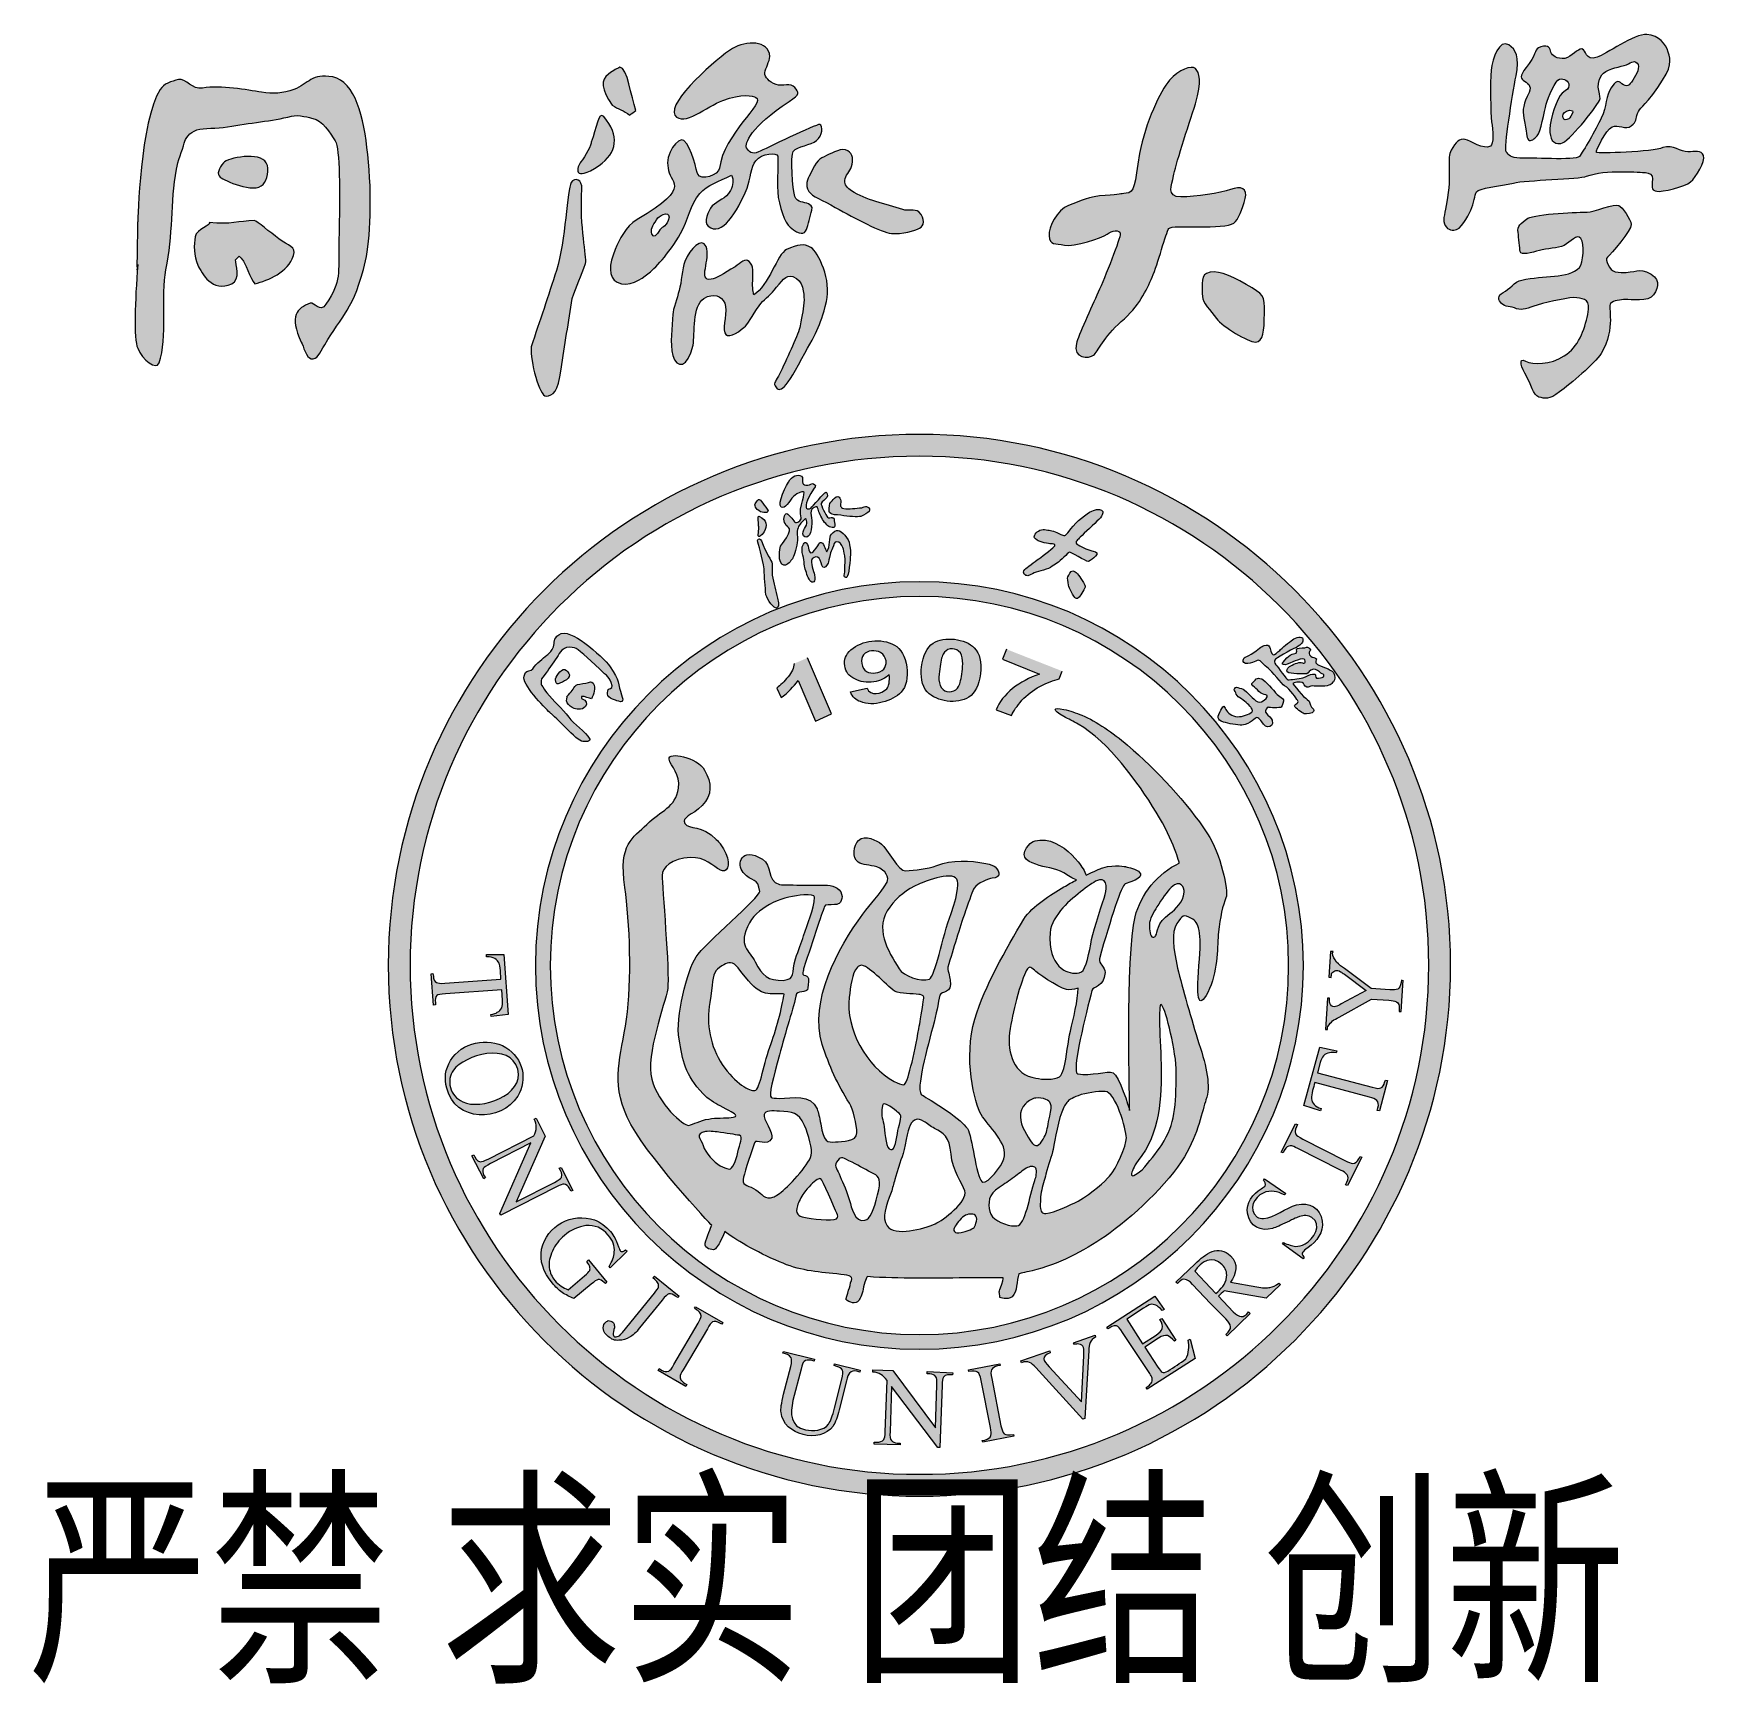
# Model space of a CAD drawing. Header units: inches. Extents: x -192 to 249, y -1253 to -818.
import ezdxf

# ---------------------------------------------------------------- set-up
doc = ezdxf.new("R2010")
doc.units = ezdxf.units.IN
doc.header["$MEASUREMENT"] = 0
doc.layers.add('_U+56FE_U+5C42 1', color=7, linetype='Continuous')

msp = doc.modelspace()

# ---------------------------------------------------------------- texts
at = {"layer": '_U+56FE_U+5C42 1', "color": 154, "insert": (-193.1, -1253.05), "char_height": 44.958, "attachment_point": 7}
msp.add_mtext('\\fLiSu|b0|i0|c0|p34;\\W0.77866;严禁 求实 团结 创新', dxfattribs=at)

# ---------------------------------------------------------------- blocks, each defined once
blk = doc.blocks.new('block 2')
at = {"layer": '_U+56FE_U+5C42 1'}
h = blk.add_hatch(color=154, dxfattribs=at)
edge = h.paths.add_edge_path()
edge.add_spline(control_points=[(-7.5, -821.9), (-3.94, -819.71), (2.08, -819.71), (2.35, -823.95), (2.22, -825.46), (1.26, -826.83), (0.98, -828.34), (0.98, -829.43), (2.08, -830.66), (3.99, -831.35), (5.64, -832.03), (7.96, -830.8), (8.92, -832.17), (9.88, -833.54), (10.56, -833.81), (7.41, -835.87), (-2.71, -842.44), (-4.35, -847.1), (-3.81, -848.06), (-3.26, -849.02), (-2.3, -849.97), (-0.66, -849.15), (0.98, -848.47), (14.53, -841.76), (15.49, -841.9), (16.45, -842.17), (16.17, -844.91), (14.67, -846.14), (13.16, -847.37), (9.6, -847.65), (8.51, -849.02), (7.69, -849.97), (8.37, -859.29), (8.92, -860.93), (9.6, -862.58), (11.38, -862.3), (12.48, -862.85), (12.89, -863.12), (13.71, -863.4), (13.43, -864.5), (12.07, -867.78), (12.89, -873.4), (7.69, -869.01), (6.32, -867.92), (4.68, -863.54), (4.4, -859.7), (4.27, -855.73), (4.54, -852.72), (4.4, -850.25), (4.27, -849.29), (0.16, -849.43), (-1.34, -851.48), (-2.71, -853.13), (-2.71, -856.14), (-3.67, -858.74), (-6.27, -865.04), (-10.37, -871.75), (-13.93, -868.74), (-15.16, -867.65), (-14.07, -864.77), (-12.84, -863.4), (-11.33, -861.89), (-9.28, -861.62), (-8.05, -859.29), (-7.36, -857.92), (-7.09, -856.41), (-7.78, -855.32), (-11.2, -856.96), (-14.07, -857.78), (-16.12, -860.11), (-18.72, -862.99), (-19.14, -867.1), (-21.19, -870.66), (-24.33, -876.14), (-28.16, -880.11), (-29.81, -881.34), (-31.45, -882.57), (-35, -885.04), (-37.88, -883.53), (-40.35, -882.16), (-40.07, -878.88), (-38.43, -874.9), (-37.2, -872.16), (-35.83, -868.88), (-32.68, -866.96), (-17.22, -858.06), (-24.61, -857.1), (-24.47, -853.4), (-25.43, -849.84), (-21.73, -845.05), (-20.36, -846.14), (-18.18, -847.92), (-16.94, -854.5), (-16.67, -855.04), (-15.85, -856.82), (-11.2, -855.32), (-10.92, -853.4), (-9.96, -844.5), (1.39, -836.14), (-1.34, -834.77), (-2.03, -834.36), (-5.17, -833.68), (-10.1, -835.59), (-14.21, -837.1), (-20.5, -842.72), (-22.69, -839.43), (-24.88, -836.14), (-11.33, -824.09), (-7.5, -821.9)], knot_values=[0, 0, 0, 0, 1, 1, 1, 2, 2, 2, 3, 3, 3, 4, 4, 4, 5, 5, 5, 6, 6, 6, 7, 7, 7, 8, 8, 8, 9, 9, 9, 10, 10, 10, 11, 11, 11, 12, 12, 12, 13, 13, 13, 14, 14, 14, 15, 15, 15, 16, 16, 16, 17, 17, 17, 18, 18, 18, 19, 19, 19, 20, 20, 20, 21, 21, 21, 22, 22, 22, 23, 23, 23, 24, 24, 24, 25, 25, 25, 26, 26, 26, 27, 27, 27, 28, 28, 28, 29, 29, 29, 30, 30, 30, 31, 31, 31, 32, 32, 32, 33, 33, 33, 34, 34, 34, 35, 35, 35, 36, 36, 36, 36], degree=3, periodic=0)
edge = h.paths.add_edge_path()
edge.add_spline(control_points=[(-28.85, -870.38), (-28.58, -871.48), (-27.89, -871.89), (-26.93, -870.11), (-26.25, -868.74), (-25.15, -869.15), (-24.47, -867.23), (-23.37, -864.36), (-26.52, -865.73), (-27.21, -866.55), (-28.16, -868.06), (-29.12, -869.29), (-28.85, -870.38)], knot_values=[0, 0, 0, 0, 0.352778, 0.352778, 0.352778, 0.705556, 0.705556, 0.705556, 1.058333, 1.058333, 1.058333, 1.411111, 1.411111, 1.411111, 1.411111], degree=3, periodic=0)
edge.add_line((-28.85, -870.38), (-28.85, -870.38))
h = blk.add_hatch(color=154, dxfattribs=at)
edge = h.paths.add_edge_path()
edge.add_spline(control_points=[(197.1, -820.92), (199.01, -822.15), (199.97, -824.07), (199.01, -829.13), (198.06, -834.2), (195.73, -848.45), (196.41, -849.13), (197.1, -849.95), (197.65, -850.78), (199.97, -850.78), (202.3, -850.64), (214.75, -851.46), (215.71, -850.36), (216.67, -849.13), (220.09, -843.24), (221.46, -840.23), (222.96, -837.21), (222.69, -834.2), (224.06, -832.28), (225.29, -830.37), (225.84, -830.23), (226.93, -831.19), (228.16, -832.15), (228.85, -831.74), (229.8, -830.23), (230.76, -828.72), (231.86, -826.67), (230.9, -825.71), (229.94, -824.75), (229.25, -825.85), (227.48, -826.4), (225.7, -826.81), (222.55, -827.49), (221.59, -828.86), (219.54, -832.01), (221.73, -834.48), (221.05, -835.57), (219.81, -837.77), (212.84, -846.67), (210.78, -846.94), (208.73, -847.21), (207.91, -845.71), (207.91, -843.11), (207.91, -840.37), (209.83, -834.89), (211.2, -833.65), (212.42, -832.56), (212.97, -832.56), (212.97, -831.6), (212.97, -830.5), (211.6, -829.68), (210.51, -829.96), (209.42, -830.09), (207.5, -834.75), (206.95, -836.53), (206.54, -838.45), (205.44, -844.06), (204.62, -844.89), (203.8, -845.71), (202.98, -846.53), (202.3, -845.98), (201.62, -845.43), (201.89, -844.06), (201.06, -840.23), (200.65, -838.04), (200.93, -836.4), (202.43, -833.52), (203.39, -831.6), (201.75, -830.92), (200.93, -830.23), (199.97, -829.55), (200.11, -828.86), (202.43, -825.85), (204.76, -822.83), (203.53, -822.01), (205.58, -821.47), (207.63, -820.78), (208.05, -821.88), (208.18, -822.83), (208.46, -823.79), (209.83, -824.75), (211.88, -824.48), (213.79, -824.07), (215.16, -821.88), (216.39, -822.01), (217.62, -822.15), (217.08, -825.3), (220.36, -824.2), (222.55, -823.52), (230.21, -817.91), (233.5, -818.18), (236.78, -818.59), (238.43, -820.51), (239.11, -822.83), (239.79, -825.03), (240.34, -826.53), (236.37, -832.15), (232.41, -837.9), (231.58, -837.35), (231.04, -839), (230.49, -840.5), (230.9, -841.05), (229.39, -842.28), (228.03, -843.52), (225.84, -841.74), (224.33, -842.56), (222.69, -843.38), (219.95, -848.86), (220.22, -849.27), (220.5, -849.68), (235.01, -849.13), (237.74, -848.03), (240.34, -847.08), (242.53, -849.27), (244.31, -849.13), (246.09, -849.13), (247.87, -848.58), (248.41, -850.09), (248.96, -851.59), (246.5, -855.84), (244.99, -857.08), (243.63, -858.31), (237.33, -859.82), (236.1, -859.54), (234.87, -859.13), (234.73, -859.27), (235.01, -856.25), (235.14, -855.16), (234.05, -854.61), (233.09, -854.61), (232.13, -854.61), (222.42, -853.65), (217.62, -855.57), (215.57, -856.39), (201.62, -856.53), (198.33, -857.35), (194.9, -858.17), (189.02, -858.72), (188.61, -859.68), (188.06, -860.5), (187.93, -862.69), (187.11, -864.47), (186.15, -866.25), (184.65, -869.81), (182.59, -869.81), (181.5, -869.81), (180.27, -869.26), (179.99, -867.48), (179.85, -866.25), (180.54, -864.33), (180.95, -861.18), (182.05, -853.79), (180.68, -850.91), (181.91, -848.72), (183.14, -846.53), (184.1, -845.57), (185.6, -845.84), (187.11, -846.12), (190.39, -848.72), (192.31, -847.63), (193.13, -847.08), (192.99, -843.52), (192.58, -841.19), (192.31, -838.86), (192.17, -830.92), (192.44, -827.63), (192.72, -824.34), (194.63, -819.41), (197.1, -820.92)], knot_values=[0, 0, 0, 0, 1, 1, 1, 2, 2, 2, 3, 3, 3, 4, 4, 4, 5, 5, 5, 6, 6, 6, 7, 7, 7, 8, 8, 8, 9, 9, 9, 10, 10, 10, 11, 11, 11, 12, 12, 12, 13, 13, 13, 14, 14, 14, 15, 15, 15, 16, 16, 16, 17, 17, 17, 18, 18, 18, 19, 19, 19, 20, 20, 20, 21, 21, 21, 22, 22, 22, 23, 23, 23, 24, 24, 24, 25, 25, 25, 26, 26, 26, 27, 27, 27, 28, 28, 28, 29, 29, 29, 30, 30, 30, 31, 31, 31, 32, 32, 32, 33, 33, 33, 34, 34, 34, 35, 35, 35, 36, 36, 36, 37, 37, 37, 38, 38, 38, 39, 39, 39, 40, 40, 40, 41, 41, 41, 42, 42, 42, 43, 43, 43, 44, 44, 44, 45, 45, 45, 46, 46, 46, 47, 47, 47, 48, 48, 48, 49, 49, 49, 50, 50, 50, 51, 51, 51, 52, 52, 52, 53, 53, 53, 54, 54, 54, 55, 55, 55, 56, 56, 56, 56], degree=3, periodic=0)
edge = h.paths.add_edge_path()
edge.add_spline(control_points=[(213.11, -838.17), (212.01, -838.31), (211.2, -839), (211.33, -839.68), (211.46, -840.37), (211.6, -840.91), (212.42, -840.64), (213.25, -840.37), (213.25, -840.09), (213.79, -839.13), (214.34, -838.31), (213.66, -838.17), (213.11, -838.17)], knot_values=[0, 0, 0, 0, 0.352778, 0.352778, 0.352778, 0.705556, 0.705556, 0.705556, 1.058333, 1.058333, 1.058333, 1.411111, 1.411111, 1.411111, 1.411111], degree=3, periodic=0)
edge.add_line((213.11, -838.17), (213.11, -838.17))
h = blk.add_hatch(color=154, dxfattribs=at)
edge = h.paths.add_edge_path()
edge.add_spline(control_points=[(-158.36, -832.71), (-157.4, -831.19), (-155.47, -830.5), (-153.54, -830.09), (-151.61, -829.67), (-149.82, -832.85), (-147.2, -832.3), (-142.24, -831.47), (-135.49, -832.85), (-131.63, -833.4), (-128.6, -833.81), (-125.98, -833.81), (-123.09, -832.71), (-119.23, -831.19), (-118.41, -828.29), (-112.89, -829.39), (-106.97, -830.64), (-104.63, -839.89), (-103.66, -849.84), (-102.43, -860.61), (-102.98, -872.35), (-104.22, -877.88), (-107.25, -890.72), (-110.55, -892.38), (-114.96, -899.98), (-116.34, -902.33), (-117.03, -903.98), (-118.54, -903.71), (-119.92, -903.43), (-120.61, -900.39), (-121.16, -899.29), (-124.47, -892.38), (-122.26, -890.31), (-118.82, -889.06), (-117.86, -888.65), (-116.2, -891.69), (-114.68, -889.34), (-110.42, -882.71), (-111.52, -881.75), (-111.24, -872.63), (-110.97, -859.09), (-110.97, -848.46), (-112.21, -846.25), (-113.58, -844.17), (-115.65, -840.72), (-118.13, -840.31), (-118.68, -840.17), (-121.99, -839.2), (-123.78, -839.75), (-128.88, -841), (-134.8, -841.55), (-140.59, -842.52), (-143.62, -843.07), (-146.65, -842.79), (-148.72, -843.35), (-150.64, -844.04), (-151.75, -845.56), (-152.02, -846.8), (-152.57, -848.73), (-153.68, -851.63), (-154.09, -853.71), (-155.61, -862.68), (-154.92, -870.97), (-156.85, -880.22), (-158.22, -887.13), (-156.29, -898.18), (-158.64, -904.81), (-159.32, -906.88), (-163.05, -903.98), (-164.29, -900.94), (-165.39, -898.32), (-164.97, -888.51), (-164.29, -878.84), (-164.7, -885.47), (-164.29, -867.52), (-164.29, -867.52), (-164.29, -867.52), (-163.6, -840.86), (-158.36, -832.71)], knot_values=[0, 0, 0, 0, 0.352778, 0.352778, 0.352778, 0.705556, 0.705556, 0.705556, 1.058333, 1.058333, 1.058333, 1.411111, 1.411111, 1.411111, 1.763889, 1.763889, 1.763889, 2.116667, 2.116667, 2.116667, 2.469444, 2.469444, 2.469444, 2.822222, 2.822222, 2.822222, 3.175, 3.175, 3.175, 3.527778, 3.527778, 3.527778, 3.880556, 3.880556, 3.880556, 4.233333, 4.233333, 4.233333, 4.586111, 4.586111, 4.586111, 4.938889, 4.938889, 4.938889, 5.291667, 5.291667, 5.291667, 5.644444, 5.644444, 5.644444, 5.997222, 5.997222, 5.997222, 6.35, 6.35, 6.35, 6.702778, 6.702778, 6.702778, 7.055556, 7.055556, 7.055556, 7.408333, 7.408333, 7.408333, 7.761111, 7.761111, 7.761111, 8.113889, 8.113889, 8.113889, 8.466667, 8.466667, 8.466667, 8.819444, 8.819444, 8.819444, 9.172222, 9.172222, 9.172222, 9.172222], degree=3, periodic=0)
edge.add_line((-158.36, -832.71), (-158.36, -832.71))
h = blk.add_hatch(color=154, dxfattribs=at)
edge = h.paths.add_edge_path()
edge.add_spline(control_points=[(-40.21, -828.61), (-38.7, -827.51), (-38.02, -827.24), (-37.2, -826.83), (-35.14, -826.83), (-34.32, -834.64), (-32.95, -838.2), (-33.5, -838.61), (-34.05, -839.02), (-34.6, -839.43), (-36.24, -838.2), (-37.61, -837.92), (-39.25, -836.83), (-42.12, -832.72), (-42.26, -830.12), (-40.21, -828.61)], knot_values=[0, 0, 0, 0, 0.352778, 0.352778, 0.352778, 0.705556, 0.705556, 0.705556, 1.058333, 1.058333, 1.058333, 1.411111, 1.411111, 1.411111, 1.763889, 1.763889, 1.763889, 1.763889], degree=3, periodic=0)
edge.add_line((-40.21, -828.61), (-40.21, -828.61))
h = blk.add_hatch(color=154, dxfattribs=at)
edge = h.paths.add_edge_path()
edge.add_spline(control_points=[(96.21, -860.06), (98.56, -859.92), (98.42, -857.85), (99.79, -849.56), (101.31, -841.41), (105.31, -832.99), (107.65, -830.22), (110.13, -827.46), (113.43, -826.22), (114.54, -827.18), (115.5, -828.29), (116.33, -830.36), (114.54, -836.44), (112.61, -842.38), (109.02, -853.29), (108.75, -855.5), (108.34, -857.85), (106.69, -861.02), (110.68, -861.02), (114.67, -861.02), (121.01, -860.06), (123.77, -859.09), (126.39, -857.99), (128.45, -858.82), (127.63, -861.44), (126.8, -864.2), (125.84, -867.1), (124.6, -867.93), (122.25, -869.73), (108.34, -868.21), (107.51, -869.31), (106.69, -870.42), (104.62, -878.84), (103.1, -882.16), (101.58, -885.61), (99.66, -889.89), (94.97, -893.9), (90.29, -897.91), (88.77, -901.91), (87.67, -902.74), (86.57, -903.71), (82.02, -903.71), (83.12, -899.7), (83.54, -897.77), (87.12, -890.03), (88.91, -886.16), (90.56, -882.44), (94.84, -871.8), (94.7, -870.69), (94.56, -869.59), (92.49, -869.87), (91.25, -870.83), (89.88, -871.8), (82.44, -874.29), (79.96, -873.73), (77.61, -873.18), (76.1, -873.87), (75.96, -871.25), (75.68, -869.04), (78.03, -864.48), (81.06, -863.24), (84.23, -862.13), (86.43, -860.89), (90.7, -860.61), (94.84, -860.34), (94.56, -860.2), (96.21, -860.06)], knot_values=[0, 0, 0, 0, 0.352778, 0.352778, 0.352778, 0.705556, 0.705556, 0.705556, 1.058333, 1.058333, 1.058333, 1.411111, 1.411111, 1.411111, 1.763889, 1.763889, 1.763889, 2.116667, 2.116667, 2.116667, 2.469444, 2.469444, 2.469444, 2.822222, 2.822222, 2.822222, 3.175, 3.175, 3.175, 3.527778, 3.527778, 3.527778, 3.880556, 3.880556, 3.880556, 4.233333, 4.233333, 4.233333, 4.586111, 4.586111, 4.586111, 4.938889, 4.938889, 4.938889, 5.291667, 5.291667, 5.291667, 5.644444, 5.644444, 5.644444, 5.997222, 5.997222, 5.997222, 6.35, 6.35, 6.35, 6.702778, 6.702778, 6.702778, 7.055556, 7.055556, 7.055556, 7.408333, 7.408333, 7.408333, 7.761111, 7.761111, 7.761111, 7.761111], degree=3, periodic=0)
edge.add_line((96.21, -860.06), (96.21, -860.06))
h = blk.add_hatch(color=154, dxfattribs=at)
edge = h.paths.add_edge_path()
edge.add_spline(control_points=[(-41.44, -839.84), (-37.2, -844.77), (-37.88, -849.43), (-42.67, -852.72), (-49.79, -857.51), (-48.55, -852.99), (-47.46, -851.76), (-46.37, -850.52), (-44.58, -846.96), (-44.72, -846.55), (-43.35, -843.13), (-42.94, -838.2), (-41.44, -839.84)], knot_values=[0, 0, 0, 0, 0.352778, 0.352778, 0.352778, 0.705556, 0.705556, 0.705556, 1.058333, 1.058333, 1.058333, 1.411111, 1.411111, 1.411111, 1.411111], degree=3, periodic=0)
edge.add_line((-41.44, -839.84), (-41.44, -839.84))
h = blk.add_hatch(color=154, dxfattribs=at)
edge = h.paths.add_edge_path()
edge.add_spline(control_points=[(-141.69, -852.05), (-140.59, -850.67), (-132.05, -849.01), (-130.39, -852.05), (-129.43, -853.71), (-130.25, -856.61), (-131.22, -857.71), (-133.7, -860.34), (-141.55, -856.61), (-142.52, -855.78), (-143.62, -855.09), (-142.79, -853.43), (-141.69, -852.05)], knot_values=[0, 0, 0, 0, 0.352778, 0.352778, 0.352778, 0.705556, 0.705556, 0.705556, 1.058333, 1.058333, 1.058333, 1.411111, 1.411111, 1.411111, 1.411111], degree=3, periodic=0)
edge.add_line((-141.69, -852.05), (-141.69, -852.05))
h = blk.add_hatch(color=154, dxfattribs=at)
edge = h.paths.add_edge_path()
edge.add_spline(control_points=[(17.27, -850.11), (19.05, -849.29), (21.23, -847.92), (22.88, -848.88), (24.25, -849.57), (24.38, -851.48), (23.84, -852.99), (23.43, -854.36), (22.2, -855.32), (22.06, -856.69), (21.92, -857.78), (22.88, -858.74), (23.84, -859.43), (27.67, -861.89), (32.73, -862.85), (37.38, -864.36), (38.89, -864.77), (40.39, -864.22), (41.62, -864.91), (43.41, -866.82), (42.99, -868.74), (41.76, -869.29), (40.67, -869.84), (37.11, -870.93), (34.37, -870.66), (31.64, -870.38), (24.93, -866.69), (19.59, -863.81), (16.31, -861.89), (13.43, -860.93), (12.62, -859.56), (11.52, -857.78), (12.21, -856.55), (13.02, -854.91), (14.53, -851.48), (15.49, -850.94), (17.27, -850.11)], knot_values=[0, 0, 0, 0, 0.352778, 0.352778, 0.352778, 0.705556, 0.705556, 0.705556, 1.058333, 1.058333, 1.058333, 1.411111, 1.411111, 1.411111, 1.763889, 1.763889, 1.763889, 2.116667, 2.116667, 2.116667, 2.469444, 2.469444, 2.469444, 2.822222, 2.822222, 2.822222, 3.175, 3.175, 3.175, 3.527778, 3.527778, 3.527778, 3.880556, 3.880556, 3.880556, 4.233333, 4.233333, 4.233333, 4.233333], degree=3, periodic=0)
edge.add_line((17.27, -850.11), (17.27, -850.11))
h = blk.add_hatch(color=154, dxfattribs=at)
edge = h.paths.add_edge_path()
edge.add_spline(control_points=[(-50.06, -857.24), (-49.1, -855.59), (-47.05, -856.55), (-47.19, -858.88), (-47.87, -869.29), (-45.82, -876.55), (-46.23, -878.6), (-47.32, -881.75), (-48.69, -884.63), (-49.79, -887.78), (-50.74, -893.94), (-51.7, -900.1), (-52.66, -906.4), (-53.48, -912.57), (-54.85, -913.39), (-56.63, -913.53), (-58.41, -913.66), (-60.87, -904.35), (-60.6, -900.51), (-58.27, -893.8), (-56.08, -887.09), (-53.89, -880.38), (-51.57, -872.58), (-51.02, -859.02), (-50.06, -857.24)], knot_values=[0, 0, 0, 0, 0.352778, 0.352778, 0.352778, 0.705556, 0.705556, 0.705556, 1.058333, 1.058333, 1.058333, 1.411111, 1.411111, 1.411111, 1.763889, 1.763889, 1.763889, 2.116667, 2.116667, 2.116667, 2.469444, 2.469444, 2.469444, 2.822222, 2.822222, 2.822222, 2.822222], degree=3, periodic=0)
edge.add_line((-50.06, -857.24), (-50.06, -857.24))
h = blk.add_hatch(color=154, dxfattribs=at)
edge = h.paths.add_edge_path()
edge.add_spline(control_points=[(200.11, -875.43), (200.25, -876.52), (203.26, -875.7), (205.17, -875.15), (207.09, -874.47), (209.96, -874.74), (211.74, -873.79), (213.38, -872.96), (215.02, -870.63), (216.12, -872), (217.08, -873.37), (216.8, -878.44), (215.71, -879.67), (212.7, -882.69), (206.27, -881.59), (200.52, -882.96), (198.6, -883.37), (197.23, -885.43), (195.59, -886.25), (193.95, -886.93), (194.36, -888.3), (195.18, -889.12), (196, -890.08), (197.64, -889.81), (199.15, -890.5), (200.79, -891.04), (202.02, -890.36), (204.62, -889.53), (208.18, -888.58), (213.25, -887.34), (215.02, -887.62), (216.94, -888.03), (218.86, -887.89), (217.9, -892), (217.08, -896.11), (215.43, -900.63), (211.74, -902.96), (208.05, -905.29), (203.53, -905.29), (201.48, -904.33), (199.42, -903.23), (200.52, -906.24), (201.75, -908.3), (202.85, -910.22), (203.53, -913.37), (205.04, -913.78), (206.68, -914.19), (207.64, -914.6), (210.51, -912.41), (213.38, -910.35), (219.68, -905.01), (221.46, -902.27), (225.43, -895.56), (223.1, -889.95), (223.92, -889.12), (224.74, -888.3), (226.52, -888.17), (227.89, -888.03), (229.12, -888.03), (233.91, -888.85), (235.28, -886.8), (236.64, -884.74), (237.33, -882.28), (233.36, -880.77), (230.76, -879.81), (229.8, -881.45), (225.15, -880.77), (223.64, -880.5), (222.28, -877.48), (223.1, -876.93), (223.92, -876.25), (229.53, -869.68), (229.39, -868.31), (229.25, -866.94), (226.93, -863.65), (226.11, -863.24), (225.15, -862.69), (219.41, -865.02), (217.76, -865.02), (216.12, -865.02), (204.21, -865.43), (202.16, -866.66), (200.11, -868.03), (199.29, -868.72), (199.56, -870.36), (199.7, -871.87), (199.97, -874.47), (200.11, -875.43)], knot_values=[0, 0, 0, 0, 0.352778, 0.352778, 0.352778, 0.705556, 0.705556, 0.705556, 1.058333, 1.058333, 1.058333, 1.411111, 1.411111, 1.411111, 1.763889, 1.763889, 1.763889, 2.116667, 2.116667, 2.116667, 2.469444, 2.469444, 2.469444, 2.822222, 2.822222, 2.822222, 3.175, 3.175, 3.175, 3.527778, 3.527778, 3.527778, 3.880556, 3.880556, 3.880556, 4.233333, 4.233333, 4.233333, 4.586111, 4.586111, 4.586111, 4.938889, 4.938889, 4.938889, 5.291667, 5.291667, 5.291667, 5.644444, 5.644444, 5.644444, 5.997222, 5.997222, 5.997222, 6.35, 6.35, 6.35, 6.702778, 6.702778, 6.702778, 7.055556, 7.055556, 7.055556, 7.408333, 7.408333, 7.408333, 7.761111, 7.761111, 7.761111, 8.113889, 8.113889, 8.113889, 8.466667, 8.466667, 8.466667, 8.819444, 8.819444, 8.819444, 9.172222, 9.172222, 9.172222, 9.525, 9.525, 9.525, 9.877778, 9.877778, 9.877778, 10.230556, 10.230556, 10.230556, 10.230556], degree=3, periodic=0)
edge.add_line((200.11, -875.43), (200.11, -875.43))
h = blk.add_hatch(color=154, dxfattribs=at)
edge = h.paths.add_edge_path()
edge.add_spline(control_points=[(-149.13, -871.52), (-148.72, -869.45), (-144.86, -868.48), (-145.41, -867.79), (-139.76, -868.35), (-137.69, -867.38), (-133.56, -867.24), (-132.74, -867.52), (-129.43, -870.28), (-127.09, -872.08), (-124.61, -873.87), (-122.4, -874.15), (-123.23, -876.5), (-124.61, -880.92), (-129.84, -882.99), (-133.42, -883.95), (-134.39, -882.85), (-136.32, -877.6), (-136.59, -877.74), (-136.73, -877.46), (-137.28, -876.91), (-137.56, -876.63), (-137.97, -877.05), (-138.25, -877.33), (-138.52, -877.6), (-138.52, -878.84), (-137, -882.71), (-139.49, -883.95), (-144.72, -886.3), (-147.34, -881.19), (-148.44, -878.98), (-149.54, -876.63), (-149.54, -873.6), (-149.13, -871.52)], knot_values=[0, 0, 0, 0, 0.352778, 0.352778, 0.352778, 0.705556, 0.705556, 0.705556, 1.058333, 1.058333, 1.058333, 1.411111, 1.411111, 1.411111, 1.763889, 1.763889, 1.763889, 2.116667, 2.116667, 2.116667, 2.469444, 2.469444, 2.469444, 2.822222, 2.822222, 2.822222, 3.175, 3.175, 3.175, 3.527778, 3.527778, 3.527778, 3.880556, 3.880556, 3.880556, 3.880556], degree=3, periodic=0)
edge.add_line((-149.13, -871.52), (-149.13, -871.52))
h = blk.add_hatch(color=154, dxfattribs=at)
edge = h.paths.add_edge_path()
edge.add_spline(control_points=[(-14.48, -874.08), (-13.11, -877.37), (-16.81, -883.39), (-13.11, -882.71), (-11.88, -882.57), (-9.96, -881.34), (-6.82, -879.42), (-5.31, -878.47), (-4.22, -876.96), (-3.12, -878.05), (-1.89, -879.01), (-2.16, -881.2), (-2.16, -883.12), (-2.3, -884.9), (-2.03, -886.41), (-1.89, -886.82), (2.08, -884.49), (4.27, -876), (6.73, -874.9), (9.74, -873.67), (11.25, -873.12), (13.16, -874.36), (15.08, -875.45), (18.64, -883.12), (17.27, -888.6), (15.35, -896), (14.94, -896), (9.88, -905.31), (5.5, -913.39), (4.4, -912.29), (3.58, -910.51), (3.44, -909.97), (4.4, -908.87), (5.23, -907.09), (7, -903.12), (10.01, -897.09), (10.29, -895.04), (10.84, -892.02), (11.25, -890.38), (11.38, -888.19), (11.25, -886.55), (11.25, -882.98), (8.37, -882.02), (6.59, -881.34), (5.36, -883.39), (3.44, -885.59), (2.35, -887.09), (0.57, -888.19), (-0.52, -889.7), (-2.44, -892.43), (-3.53, -894.76), (-4.49, -895.45), (-6.27, -896.96), (-9.01, -898.6), (-9.56, -896.82), (-10.1, -895.17), (-8.73, -891.2), (-9.56, -889.01), (-10.37, -887.09), (-12.57, -886.27), (-15.03, -887.78), (-18.18, -889.7), (-17.35, -897.09), (-17.9, -900.1), (-19.27, -906.27), (-22.28, -906.4), (-23.24, -902.84), (-24.06, -899.56), (-23.37, -895.31), (-23.24, -892.02), (-23.24, -890.65), (-22.01, -887.64), (-21.6, -885.72), (-20.91, -883.53), (-20.78, -879.97), (-20.09, -878.05), (-18.72, -874.49), (-15.44, -871.62), (-14.48, -874.08)], knot_values=[0, 0, 0, 0, 0.352778, 0.352778, 0.352778, 0.705556, 0.705556, 0.705556, 1.058333, 1.058333, 1.058333, 1.411111, 1.411111, 1.411111, 1.763889, 1.763889, 1.763889, 2.116667, 2.116667, 2.116667, 2.469444, 2.469444, 2.469444, 2.822222, 2.822222, 2.822222, 3.175, 3.175, 3.175, 3.527778, 3.527778, 3.527778, 3.880556, 3.880556, 3.880556, 4.233333, 4.233333, 4.233333, 4.586111, 4.586111, 4.586111, 4.938889, 4.938889, 4.938889, 5.291667, 5.291667, 5.291667, 5.644444, 5.644444, 5.644444, 5.997222, 5.997222, 5.997222, 6.35, 6.35, 6.35, 6.702778, 6.702778, 6.702778, 7.055556, 7.055556, 7.055556, 7.408333, 7.408333, 7.408333, 7.761111, 7.761111, 7.761111, 8.113889, 8.113889, 8.113889, 8.466667, 8.466667, 8.466667, 8.819444, 8.819444, 8.819444, 9.172222, 9.172222, 9.172222, 9.172222], degree=3, periodic=0)
edge.add_line((-14.48, -874.08), (-14.48, -874.08))
h = blk.add_hatch(color=154, dxfattribs=at)
edge = h.paths.add_edge_path()
edge.add_spline(control_points=[(117.43, -881.19), (119.91, -880.09), (123.22, -881.47), (127.9, -884.09), (132.59, -886.86), (132.72, -886.86), (132.72, -891.69), (132.59, -896.52), (132.45, -899.15), (130.38, -899.29), (128.31, -899.29), (121.7, -895.28), (120.05, -893.07), (118.53, -890.86), (116.33, -888.93), (116.33, -887.27), (116.33, -885.47), (115.78, -881.88), (117.43, -881.19)], knot_values=[0, 0, 0, 0, 0.352778, 0.352778, 0.352778, 0.705556, 0.705556, 0.705556, 1.058333, 1.058333, 1.058333, 1.411111, 1.411111, 1.411111, 1.763889, 1.763889, 1.763889, 2.116667, 2.116667, 2.116667, 2.116667], degree=3, periodic=0)
edge.add_line((117.43, -881.19), (117.43, -881.19))
at = {"layer": '_U+56FE_U+5C42 1', "lineweight": 0}
for points, knots in [([(-7.5, -821.9), (-3.94, -819.71), (2.08, -819.71), (2.35, -823.95), (2.22, -825.46), (1.26, -826.83), (0.98, -828.34), (0.98, -829.43), (2.08, -830.66), (3.99, -831.35), (5.64, -832.03), (7.96, -830.8), (8.92, -832.17), (9.88, -833.54), (10.56, -833.81), (7.41, -835.87), (-2.71, -842.44), (-4.35, -847.1), (-3.81, -848.06), (-3.26, -849.02), (-2.3, -849.97), (-0.66, -849.15), (0.98, -848.47), (14.53, -841.76), (15.49, -841.9), (16.45, -842.17), (16.17, -844.91), (14.67, -846.14), (13.16, -847.37), (9.6, -847.65), (8.51, -849.02), (7.69, -849.97), (8.37, -859.29), (8.92, -860.93), (9.6, -862.58), (11.38, -862.3), (12.48, -862.85), (12.89, -863.12), (13.71, -863.4), (13.43, -864.5), (12.07, -867.78), (12.89, -873.4), (7.69, -869.01), (6.32, -867.92), (4.68, -863.54), (4.4, -859.7), (4.27, -855.73), (4.54, -852.72), (4.4, -850.25), (4.27, -849.29), (0.16, -849.43), (-1.34, -851.48), (-2.71, -853.13), (-2.71, -856.14), (-3.67, -858.74), (-6.27, -865.04), (-10.37, -871.75), (-13.93, -868.74), (-15.16, -867.65), (-14.07, -864.77), (-12.84, -863.4), (-11.33, -861.89), (-9.28, -861.62), (-8.05, -859.29), (-7.36, -857.92), (-7.09, -856.41), (-7.78, -855.32), (-11.2, -856.96), (-14.07, -857.78), (-16.12, -860.11), (-18.72, -862.99), (-19.14, -867.1), (-21.19, -870.66), (-24.33, -876.14), (-28.16, -880.11), (-29.81, -881.34), (-31.45, -882.57), (-35, -885.04), (-37.88, -883.53), (-40.35, -882.16), (-40.07, -878.88), (-38.43, -874.9), (-37.2, -872.16), (-35.83, -868.88), (-32.68, -866.96), (-17.22, -858.06), (-24.61, -857.1), (-24.47, -853.4), (-25.43, -849.84), (-21.73, -845.05), (-20.36, -846.14), (-18.18, -847.92), (-16.94, -854.5), (-16.67, -855.04), (-15.85, -856.82), (-11.2, -855.32), (-10.92, -853.4), (-9.96, -844.5), (1.39, -836.14), (-1.34, -834.77), (-2.03, -834.36), (-5.17, -833.68), (-10.1, -835.59), (-14.21, -837.1), (-20.5, -842.72), (-22.69, -839.43), (-24.88, -836.14), (-11.33, -824.09), (-7.5, -821.9)], [0, 0, 0, 0, 1, 1, 1, 2, 2, 2, 3, 3, 3, 4, 4, 4, 5, 5, 5, 6, 6, 6, 7, 7, 7, 8, 8, 8, 9, 9, 9, 10, 10, 10, 11, 11, 11, 12, 12, 12, 13, 13, 13, 14, 14, 14, 15, 15, 15, 16, 16, 16, 17, 17, 17, 18, 18, 18, 19, 19, 19, 20, 20, 20, 21, 21, 21, 22, 22, 22, 23, 23, 23, 24, 24, 24, 25, 25, 25, 26, 26, 26, 27, 27, 27, 28, 28, 28, 29, 29, 29, 30, 30, 30, 31, 31, 31, 32, 32, 32, 33, 33, 33, 34, 34, 34, 35, 35, 35, 36, 36, 36, 36]), ([(197.1, -820.92), (199.01, -822.15), (199.97, -824.07), (199.01, -829.13), (198.06, -834.2), (195.73, -848.45), (196.41, -849.13), (197.1, -849.95), (197.65, -850.78), (199.97, -850.78), (202.3, -850.64), (214.75, -851.46), (215.71, -850.36), (216.67, -849.13), (220.09, -843.24), (221.46, -840.23), (222.96, -837.21), (222.69, -834.2), (224.06, -832.28), (225.29, -830.37), (225.84, -830.23), (226.93, -831.19), (228.16, -832.15), (228.85, -831.74), (229.8, -830.23), (230.76, -828.72), (231.86, -826.67), (230.9, -825.71), (229.94, -824.75), (229.25, -825.85), (227.48, -826.4), (225.7, -826.81), (222.55, -827.49), (221.59, -828.86), (219.54, -832.01), (221.73, -834.48), (221.05, -835.57), (219.81, -837.77), (212.84, -846.67), (210.78, -846.94), (208.73, -847.21), (207.91, -845.71), (207.91, -843.11), (207.91, -840.37), (209.83, -834.89), (211.2, -833.65), (212.42, -832.56), (212.97, -832.56), (212.97, -831.6), (212.97, -830.5), (211.6, -829.68), (210.51, -829.96), (209.42, -830.09), (207.5, -834.75), (206.95, -836.53), (206.54, -838.45), (205.44, -844.06), (204.62, -844.89), (203.8, -845.71), (202.98, -846.53), (202.3, -845.98), (201.62, -845.43), (201.89, -844.06), (201.06, -840.23), (200.65, -838.04), (200.93, -836.4), (202.43, -833.52), (203.39, -831.6), (201.75, -830.92), (200.93, -830.23), (199.97, -829.55), (200.11, -828.86), (202.43, -825.85), (204.76, -822.83), (203.53, -822.01), (205.58, -821.47), (207.63, -820.78), (208.05, -821.88), (208.18, -822.83), (208.46, -823.79), (209.83, -824.75), (211.88, -824.48), (213.79, -824.07), (215.16, -821.88), (216.39, -822.01), (217.62, -822.15), (217.08, -825.3), (220.36, -824.2), (222.55, -823.52), (230.21, -817.91), (233.5, -818.18), (236.78, -818.59), (238.43, -820.51), (239.11, -822.83), (239.79, -825.03), (240.34, -826.53), (236.37, -832.15), (232.41, -837.9), (231.58, -837.35), (231.04, -839), (230.49, -840.5), (230.9, -841.05), (229.39, -842.28), (228.03, -843.52), (225.84, -841.74), (224.33, -842.56), (222.69, -843.38), (219.95, -848.86), (220.22, -849.27), (220.5, -849.68), (235.01, -849.13), (237.74, -848.03), (240.34, -847.08), (242.53, -849.27), (244.31, -849.13), (246.09, -849.13), (247.87, -848.58), (248.41, -850.09), (248.96, -851.59), (246.5, -855.84), (244.99, -857.08), (243.63, -858.31), (237.33, -859.82), (236.1, -859.54), (234.87, -859.13), (234.73, -859.27), (235.01, -856.25), (235.14, -855.16), (234.05, -854.61), (233.09, -854.61), (232.13, -854.61), (222.42, -853.65), (217.62, -855.57), (215.57, -856.39), (201.62, -856.53), (198.33, -857.35), (194.9, -858.17), (189.02, -858.72), (188.61, -859.68), (188.06, -860.5), (187.93, -862.69), (187.11, -864.47), (186.15, -866.25), (184.65, -869.81), (182.59, -869.81), (181.5, -869.81), (180.27, -869.26), (179.99, -867.48), (179.85, -866.25), (180.54, -864.33), (180.95, -861.18), (182.05, -853.79), (180.68, -850.91), (181.91, -848.72), (183.14, -846.53), (184.1, -845.57), (185.6, -845.84), (187.11, -846.12), (190.39, -848.72), (192.31, -847.63), (193.13, -847.08), (192.99, -843.52), (192.58, -841.19), (192.31, -838.86), (192.17, -830.92), (192.44, -827.63), (192.72, -824.34), (194.63, -819.41), (197.1, -820.92)], [0, 0, 0, 0, 1, 1, 1, 2, 2, 2, 3, 3, 3, 4, 4, 4, 5, 5, 5, 6, 6, 6, 7, 7, 7, 8, 8, 8, 9, 9, 9, 10, 10, 10, 11, 11, 11, 12, 12, 12, 13, 13, 13, 14, 14, 14, 15, 15, 15, 16, 16, 16, 17, 17, 17, 18, 18, 18, 19, 19, 19, 20, 20, 20, 21, 21, 21, 22, 22, 22, 23, 23, 23, 24, 24, 24, 25, 25, 25, 26, 26, 26, 27, 27, 27, 28, 28, 28, 29, 29, 29, 30, 30, 30, 31, 31, 31, 32, 32, 32, 33, 33, 33, 34, 34, 34, 35, 35, 35, 36, 36, 36, 37, 37, 37, 38, 38, 38, 39, 39, 39, 40, 40, 40, 41, 41, 41, 42, 42, 42, 43, 43, 43, 44, 44, 44, 45, 45, 45, 46, 46, 46, 47, 47, 47, 48, 48, 48, 49, 49, 49, 50, 50, 50, 51, 51, 51, 52, 52, 52, 53, 53, 53, 54, 54, 54, 55, 55, 55, 56, 56, 56, 56]), ([(-158.36, -832.71), (-157.4, -831.19), (-155.47, -830.5), (-153.54, -830.09), (-151.61, -829.67), (-149.82, -832.85), (-147.2, -832.3), (-142.24, -831.47), (-135.49, -832.85), (-131.63, -833.4), (-128.6, -833.81), (-125.98, -833.81), (-123.09, -832.71), (-119.23, -831.19), (-118.41, -828.29), (-112.89, -829.39), (-106.97, -830.64), (-104.63, -839.89), (-103.66, -849.84), (-102.43, -860.61), (-102.98, -872.35), (-104.22, -877.88), (-107.25, -890.72), (-110.55, -892.38), (-114.96, -899.98), (-116.34, -902.33), (-117.03, -903.98), (-118.54, -903.71), (-119.92, -903.43), (-120.61, -900.39), (-121.16, -899.29), (-124.47, -892.38), (-122.26, -890.31), (-118.82, -889.06), (-117.86, -888.65), (-116.2, -891.69), (-114.68, -889.34), (-110.42, -882.71), (-111.52, -881.75), (-111.24, -872.63), (-110.97, -859.09), (-110.97, -848.46), (-112.21, -846.25), (-113.58, -844.17), (-115.65, -840.72), (-118.13, -840.31), (-118.68, -840.17), (-121.99, -839.2), (-123.78, -839.75), (-128.88, -841), (-134.8, -841.55), (-140.59, -842.52), (-143.62, -843.07), (-146.65, -842.79), (-148.72, -843.35), (-150.64, -844.04), (-151.75, -845.56), (-152.02, -846.8), (-152.57, -848.73), (-153.68, -851.63), (-154.09, -853.71), (-155.61, -862.68), (-154.92, -870.97), (-156.85, -880.22), (-158.22, -887.13), (-156.29, -898.18), (-158.64, -904.81), (-159.32, -906.88), (-163.05, -903.98), (-164.29, -900.94), (-165.39, -898.32), (-164.97, -888.51), (-164.29, -878.84), (-164.7, -885.47), (-164.29, -867.52), (-164.29, -867.52), (-164.29, -867.52), (-163.6, -840.86), (-158.36, -832.71)], [0, 0, 0, 0, 1, 1, 1, 2, 2, 2, 3, 3, 3, 4, 4, 4, 5, 5, 5, 6, 6, 6, 7, 7, 7, 8, 8, 8, 9, 9, 9, 10, 10, 10, 11, 11, 11, 12, 12, 12, 13, 13, 13, 14, 14, 14, 15, 15, 15, 16, 16, 16, 17, 17, 17, 18, 18, 18, 19, 19, 19, 20, 20, 20, 21, 21, 21, 22, 22, 22, 23, 23, 23, 24, 24, 24, 25, 25, 25, 26, 26, 26, 26]), ([(-40.21, -828.61), (-38.7, -827.51), (-38.02, -827.24), (-37.2, -826.83), (-35.14, -826.83), (-34.32, -834.64), (-32.95, -838.2), (-33.5, -838.61), (-34.05, -839.02), (-34.6, -839.43), (-36.24, -838.2), (-37.61, -837.92), (-39.25, -836.83), (-42.12, -832.72), (-42.26, -830.12), (-40.21, -828.61)], [0, 0, 0, 0, 1, 1, 1, 2, 2, 2, 3, 3, 3, 4, 4, 4, 5, 5, 5, 5]), ([(96.21, -860.06), (98.56, -859.92), (98.42, -857.85), (99.79, -849.56), (101.31, -841.41), (105.31, -832.99), (107.65, -830.22), (110.13, -827.46), (113.43, -826.22), (114.54, -827.18), (115.5, -828.29), (116.33, -830.36), (114.54, -836.44), (112.61, -842.38), (109.02, -853.29), (108.75, -855.5), (108.34, -857.85), (106.69, -861.02), (110.68, -861.02), (114.67, -861.02), (121.01, -860.06), (123.77, -859.09), (126.39, -857.99), (128.45, -858.82), (127.63, -861.44), (126.8, -864.2), (125.84, -867.1), (124.6, -867.93), (122.25, -869.73), (108.34, -868.21), (107.51, -869.31), (106.69, -870.42), (104.62, -878.84), (103.1, -882.16), (101.58, -885.61), (99.66, -889.89), (94.97, -893.9), (90.29, -897.91), (88.77, -901.91), (87.67, -902.74), (86.57, -903.71), (82.02, -903.71), (83.12, -899.7), (83.54, -897.77), (87.12, -890.03), (88.91, -886.16), (90.56, -882.44), (94.84, -871.8), (94.7, -870.69), (94.56, -869.59), (92.49, -869.87), (91.25, -870.83), (89.88, -871.8), (82.44, -874.29), (79.96, -873.73), (77.61, -873.18), (76.1, -873.87), (75.96, -871.25), (75.68, -869.04), (78.03, -864.48), (81.06, -863.24), (84.23, -862.13), (86.43, -860.89), (90.7, -860.61), (94.84, -860.34), (94.56, -860.2), (96.21, -860.06)], [0, 0, 0, 0, 1, 1, 1, 2, 2, 2, 3, 3, 3, 4, 4, 4, 5, 5, 5, 6, 6, 6, 7, 7, 7, 8, 8, 8, 9, 9, 9, 10, 10, 10, 11, 11, 11, 12, 12, 12, 13, 13, 13, 14, 14, 14, 15, 15, 15, 16, 16, 16, 17, 17, 17, 18, 18, 18, 19, 19, 19, 20, 20, 20, 21, 21, 21, 22, 22, 22, 22]), ([(-41.44, -839.84), (-37.2, -844.77), (-37.88, -849.43), (-42.67, -852.72), (-49.79, -857.51), (-48.55, -852.99), (-47.46, -851.76), (-46.37, -850.52), (-44.58, -846.96), (-44.72, -846.55), (-43.35, -843.13), (-42.94, -838.2), (-41.44, -839.84)], [0, 0, 0, 0, 1, 1, 1, 2, 2, 2, 3, 3, 3, 4, 4, 4, 4]), ([(213.11, -838.17), (212.01, -838.31), (211.2, -839), (211.33, -839.68), (211.46, -840.37), (211.6, -840.91), (212.42, -840.64), (213.25, -840.37), (213.25, -840.09), (213.79, -839.13), (214.34, -838.31), (213.66, -838.17), (213.11, -838.17)], [0, 0, 0, 0, 1, 1, 1, 2, 2, 2, 3, 3, 3, 4, 4, 4, 4]), ([(-141.69, -852.05), (-140.59, -850.67), (-132.05, -849.01), (-130.39, -852.05), (-129.43, -853.71), (-130.25, -856.61), (-131.22, -857.71), (-133.7, -860.34), (-141.55, -856.61), (-142.52, -855.78), (-143.62, -855.09), (-142.79, -853.43), (-141.69, -852.05)], [0, 0, 0, 0, 1, 1, 1, 2, 2, 2, 3, 3, 3, 4, 4, 4, 4]), ([(17.27, -850.11), (19.05, -849.29), (21.23, -847.92), (22.88, -848.88), (24.25, -849.57), (24.38, -851.48), (23.84, -852.99), (23.43, -854.36), (22.2, -855.32), (22.06, -856.69), (21.92, -857.78), (22.88, -858.74), (23.84, -859.43), (27.67, -861.89), (32.73, -862.85), (37.38, -864.36), (38.89, -864.77), (40.39, -864.22), (41.62, -864.91), (43.41, -866.82), (42.99, -868.74), (41.76, -869.29), (40.67, -869.84), (37.11, -870.93), (34.37, -870.66), (31.64, -870.38), (24.93, -866.69), (19.59, -863.81), (16.31, -861.89), (13.43, -860.93), (12.62, -859.56), (11.52, -857.78), (12.21, -856.55), (13.02, -854.91), (14.53, -851.48), (15.49, -850.94), (17.27, -850.11)], [0, 0, 0, 0, 1, 1, 1, 2, 2, 2, 3, 3, 3, 4, 4, 4, 5, 5, 5, 6, 6, 6, 7, 7, 7, 8, 8, 8, 9, 9, 9, 10, 10, 10, 11, 11, 11, 12, 12, 12, 12]), ([(-50.06, -857.24), (-49.1, -855.59), (-47.05, -856.55), (-47.19, -858.88), (-47.87, -869.29), (-45.82, -876.55), (-46.23, -878.6), (-47.32, -881.75), (-48.69, -884.63), (-49.79, -887.78), (-50.74, -893.94), (-51.7, -900.1), (-52.66, -906.4), (-53.48, -912.57), (-54.85, -913.39), (-56.63, -913.53), (-58.41, -913.66), (-60.87, -904.35), (-60.6, -900.51), (-58.27, -893.8), (-56.08, -887.09), (-53.89, -880.38), (-51.57, -872.58), (-51.02, -859.02), (-50.06, -857.24)], [0, 0, 0, 0, 1, 1, 1, 2, 2, 2, 3, 3, 3, 4, 4, 4, 5, 5, 5, 6, 6, 6, 7, 7, 7, 8, 8, 8, 8]), ([(200.11, -875.43), (200.25, -876.52), (203.26, -875.7), (205.17, -875.15), (207.09, -874.47), (209.96, -874.74), (211.74, -873.79), (213.38, -872.96), (215.02, -870.63), (216.12, -872), (217.08, -873.37), (216.8, -878.44), (215.71, -879.67), (212.7, -882.69), (206.27, -881.59), (200.52, -882.96), (198.6, -883.37), (197.23, -885.43), (195.59, -886.25), (193.95, -886.93), (194.36, -888.3), (195.18, -889.12), (196, -890.08), (197.64, -889.81), (199.15, -890.5), (200.79, -891.04), (202.02, -890.36), (204.62, -889.53), (208.18, -888.58), (213.25, -887.34), (215.02, -887.62), (216.94, -888.03), (218.86, -887.89), (217.9, -892), (217.08, -896.11), (215.43, -900.63), (211.74, -902.96), (208.05, -905.29), (203.53, -905.29), (201.48, -904.33), (199.42, -903.23), (200.52, -906.24), (201.75, -908.3), (202.85, -910.22), (203.53, -913.37), (205.04, -913.78), (206.68, -914.19), (207.64, -914.6), (210.51, -912.41), (213.38, -910.35), (219.68, -905.01), (221.46, -902.27), (225.43, -895.56), (223.1, -889.95), (223.92, -889.12), (224.74, -888.3), (226.52, -888.17), (227.89, -888.03), (229.12, -888.03), (233.91, -888.85), (235.28, -886.8), (236.64, -884.74), (237.33, -882.28), (233.36, -880.77), (230.76, -879.81), (229.8, -881.45), (225.15, -880.77), (223.64, -880.5), (222.28, -877.48), (223.1, -876.93), (223.92, -876.25), (229.53, -869.68), (229.39, -868.31), (229.25, -866.94), (226.93, -863.65), (226.11, -863.24), (225.15, -862.69), (219.41, -865.02), (217.76, -865.02), (216.12, -865.02), (204.21, -865.43), (202.16, -866.66), (200.11, -868.03), (199.29, -868.72), (199.56, -870.36), (199.7, -871.87), (199.97, -874.47), (200.11, -875.43)], [0, 0, 0, 0, 1, 1, 1, 2, 2, 2, 3, 3, 3, 4, 4, 4, 5, 5, 5, 6, 6, 6, 7, 7, 7, 8, 8, 8, 9, 9, 9, 10, 10, 10, 11, 11, 11, 12, 12, 12, 13, 13, 13, 14, 14, 14, 15, 15, 15, 16, 16, 16, 17, 17, 17, 18, 18, 18, 19, 19, 19, 20, 20, 20, 21, 21, 21, 22, 22, 22, 23, 23, 23, 24, 24, 24, 25, 25, 25, 26, 26, 26, 27, 27, 27, 28, 28, 28, 29, 29, 29, 29]), ([(-149.13, -871.52), (-148.72, -869.45), (-144.86, -868.48), (-145.41, -867.79), (-139.76, -868.35), (-137.69, -867.38), (-133.56, -867.24), (-132.74, -867.52), (-129.43, -870.28), (-127.09, -872.08), (-124.61, -873.87), (-122.4, -874.15), (-123.23, -876.5), (-124.61, -880.92), (-129.84, -882.99), (-133.42, -883.95), (-134.39, -882.85), (-136.32, -877.6), (-136.59, -877.74), (-136.73, -877.46), (-137.28, -876.91), (-137.56, -876.63), (-137.97, -877.05), (-138.25, -877.33), (-138.52, -877.6), (-138.52, -878.84), (-137, -882.71), (-139.49, -883.95), (-144.72, -886.3), (-147.34, -881.19), (-148.44, -878.98), (-149.54, -876.63), (-149.54, -873.6), (-149.13, -871.52)], [0, 0, 0, 0, 1, 1, 1, 2, 2, 2, 3, 3, 3, 4, 4, 4, 5, 5, 5, 6, 6, 6, 7, 7, 7, 8, 8, 8, 9, 9, 9, 10, 10, 10, 11, 11, 11, 11]), ([(-28.85, -870.38), (-28.58, -871.48), (-27.89, -871.89), (-26.93, -870.11), (-26.25, -868.74), (-25.15, -869.15), (-24.47, -867.23), (-23.37, -864.36), (-26.52, -865.73), (-27.21, -866.55), (-28.16, -868.06), (-29.12, -869.29), (-28.85, -870.38)], [0, 0, 0, 0, 1, 1, 1, 2, 2, 2, 3, 3, 3, 4, 4, 4, 4]), ([(-14.48, -874.08), (-13.11, -877.37), (-16.81, -883.39), (-13.11, -882.71), (-11.88, -882.57), (-9.96, -881.34), (-6.82, -879.42), (-5.31, -878.47), (-4.22, -876.96), (-3.12, -878.05), (-1.89, -879.01), (-2.16, -881.2), (-2.16, -883.12), (-2.3, -884.9), (-2.03, -886.41), (-1.89, -886.82), (2.08, -884.49), (4.27, -876), (6.73, -874.9), (9.74, -873.67), (11.25, -873.12), (13.16, -874.36), (15.08, -875.45), (18.64, -883.12), (17.27, -888.6), (15.35, -896), (14.94, -896), (9.88, -905.31), (5.5, -913.39), (4.4, -912.29), (3.58, -910.51), (3.44, -909.97), (4.4, -908.87), (5.23, -907.09), (7, -903.12), (10.01, -897.09), (10.29, -895.04), (10.84, -892.02), (11.25, -890.38), (11.38, -888.19), (11.25, -886.55), (11.25, -882.98), (8.37, -882.02), (6.59, -881.34), (5.36, -883.39), (3.44, -885.59), (2.35, -887.09), (0.57, -888.19), (-0.52, -889.7), (-2.44, -892.43), (-3.53, -894.76), (-4.49, -895.45), (-6.27, -896.96), (-9.01, -898.6), (-9.56, -896.82), (-10.1, -895.17), (-8.73, -891.2), (-9.56, -889.01), (-10.37, -887.09), (-12.57, -886.27), (-15.03, -887.78), (-18.18, -889.7), (-17.35, -897.09), (-17.9, -900.1), (-19.27, -906.27), (-22.28, -906.4), (-23.24, -902.84), (-24.06, -899.56), (-23.37, -895.31), (-23.24, -892.02), (-23.24, -890.65), (-22.01, -887.64), (-21.6, -885.72), (-20.91, -883.53), (-20.78, -879.97), (-20.09, -878.05), (-18.72, -874.49), (-15.44, -871.62), (-14.48, -874.08)], [0, 0, 0, 0, 1, 1, 1, 2, 2, 2, 3, 3, 3, 4, 4, 4, 5, 5, 5, 6, 6, 6, 7, 7, 7, 8, 8, 8, 9, 9, 9, 10, 10, 10, 11, 11, 11, 12, 12, 12, 13, 13, 13, 14, 14, 14, 15, 15, 15, 16, 16, 16, 17, 17, 17, 18, 18, 18, 19, 19, 19, 20, 20, 20, 21, 21, 21, 22, 22, 22, 23, 23, 23, 24, 24, 24, 25, 25, 25, 26, 26, 26, 26]), ([(117.43, -881.19), (119.91, -880.09), (123.22, -881.47), (127.9, -884.09), (132.59, -886.86), (132.72, -886.86), (132.72, -891.69), (132.59, -896.52), (132.45, -899.15), (130.38, -899.29), (128.31, -899.29), (121.7, -895.28), (120.05, -893.07), (118.53, -890.86), (116.33, -888.93), (116.33, -887.27), (116.33, -885.47), (115.78, -881.88), (117.43, -881.19)], [0, 0, 0, 0, 1, 1, 1, 2, 2, 2, 3, 3, 3, 4, 4, 4, 5, 5, 5, 6, 6, 6, 6])]:
    blk.add_open_spline(points, degree=3, knots=knots, dxfattribs=at)
blk = doc.blocks.new('block 3')
at = {"layer": '_U+56FE_U+5C42 1'}
h = blk.add_hatch(color=154, dxfattribs=at)
edge = h.paths.add_edge_path()
edge.add_spline(control_points=[(41.77, -923.63), (118.87, -923.63), (181.76, -986.52), (181.76, -1063.63), (181.76, -1140.74), (118.87, -1203.63), (41.77, -1203.63), (-35.35, -1203.63), (-98.24, -1140.74), (-98.24, -1063.63), (-98.24, -986.52), (-35.35, -923.63), (41.77, -923.63)], knot_values=[0, 0, 0, 0, 1, 1, 1, 2, 2, 2, 3, 3, 3, 4, 4, 4, 4], degree=3, periodic=0)
edge = h.paths.add_edge_path()
edge.add_spline(control_points=[(41.77, -929.39), (115.7, -929.39), (176.01, -989.69), (176.01, -1063.63), (176.01, -1137.56), (115.7, -1197.87), (41.77, -1197.87), (-32.17, -1197.87), (-92.48, -1137.56), (-92.48, -1063.63), (-92.48, -989.69), (-32.17, -929.39), (41.77, -929.39)], knot_values=[0, 0, 0, 0, 0.352778, 0.352778, 0.352778, 0.705556, 0.705556, 0.705556, 1.058333, 1.058333, 1.058333, 1.411111, 1.411111, 1.411111, 1.411111], degree=3, periodic=0)
edge.add_line((41.77, -929.39), (41.77, -929.39))
h = blk.add_hatch(color=154, dxfattribs=at)
edge = h.paths.add_edge_path()
edge.add_spline(control_points=[(150.86, -986.43), (150.29, -985.58), (147.31, -984.65), (146.67, -984.29), (145.67, -983.65), (146.59, -983.16), (146.38, -982.8), (146.17, -982.45), (145.39, -982.59), (144.89, -982.09), (144.39, -981.67), (144.39, -981.1), (144.61, -980.88), (144.82, -980.67), (144.96, -980.31), (144.39, -979.88), (143.89, -979.46), (143.89, -979.96), (142.61, -979.96), (141.41, -979.96), (141.19, -980.1), (141.19, -980.46), (141.19, -980.88), (141.33, -981.38), (140.69, -981.45), (139.63, -981.67), (139.13, -981.95), (138.63, -982.59), (137.84, -983.58), (137.42, -983.8), (137.42, -984.08), (137.42, -984.29), (137.84, -984.37), (138.21, -984.37), (138.49, -984.44), (140.19, -983.58), (140.83, -983.37), (141.33, -983.09), (142.89, -982.66), (143.18, -982.87), (143.47, -983.16), (143.61, -983.65), (143.33, -983.87), (142.97, -984.08), (142.89, -983.94), (142.4, -983.8), (141.83, -983.65), (139.98, -984.37), (139.34, -984.86), (138.63, -985.36), (138.42, -985.93), (138.84, -986.36), (139.34, -986.85), (142.97, -986.85), (143.89, -986.78), (144.32, -986.64), (144.46, -985.65), (145.67, -985.58), (146.31, -985.58), (147.09, -986.14), (147.59, -986.57), (148.09, -986.93), (148.44, -986.85), (148.38, -987.35), (148.38, -987.78), (147.59, -987.85), (146.96, -987.92), (146.46, -988.07), (146.17, -987.85), (146.17, -987.35), (146.17, -986.85), (146.1, -986.78), (145.39, -986.85), (144.61, -986.85), (143.83, -987.57), (142.83, -987.85), (141.69, -988.07), (139.48, -988.35), (138.99, -988.35), (138.49, -988.35), (136.21, -984.93), (135.71, -984.37), (135.22, -983.8), (135.36, -983.44), (135.43, -983.16), (135.43, -982.8), (139.63, -980.46), (141.12, -979.82), (142.61, -978.96), (142.89, -978.39), (142.83, -977.61), (142.68, -976.68), (140.98, -977.18), (140.13, -977.82), (139.2, -978.39), (137.21, -979.96), (136.71, -980.6), (136.14, -981.1), (135.36, -981.88), (135.01, -981.8), (134.37, -981.45), (134.37, -980.1), (134.01, -979.67), (133.87, -979.18), (133.44, -979.18), (132.66, -979.32), (131.87, -979.39), (131.24, -980.38), (129.17, -981.59), (128.24, -982.09), (127.68, -982.3), (127.39, -982.59), (126.97, -982.94), (127.04, -983.44), (127.26, -983.8), (127.68, -984.29), (128.89, -983.94), (129.53, -983.8), (130.17, -983.65), (130.74, -983.3), (131.16, -983.16), (131.44, -983.16), (132.73, -984.58), (133.66, -985.29), (134.51, -985.93), (137.42, -989.56), (137.99, -989.91), (139.48, -990.77), (141.19, -993.4), (141.41, -993.75), (141.62, -993.9), (141.69, -994.32), (141.33, -994.54), (140.48, -995.03), (140.62, -995.03), (140.69, -995.39), (140.91, -995.81), (142.61, -997.1), (143.18, -997.31), (143.83, -997.38), (145.39, -997.24), (145.67, -996.74), (145.96, -996.31), (145.39, -995.89), (145.1, -995.53), (144.68, -995.03), (144.82, -994.04), (143.96, -993.54), (143.18, -993.11), (140.13, -989.42), (140.19, -989.34), (140.19, -989.13), (142.19, -988.78), (142.68, -989.06), (143.18, -989.27), (143.18, -990.13), (143.89, -990.27), (144.46, -990.34), (144.46, -990.13), (144.96, -990.06), (145.6, -989.84), (145.6, -990.13), (147.88, -990.06), (150.08, -989.91), (150.36, -989.56), (150.86, -988.85), (151.29, -988.28), (151.43, -987.43), (150.86, -986.43)], knot_values=[0, 0, 0, 0, 1, 1, 1, 2, 2, 2, 3, 3, 3, 4, 4, 4, 5, 5, 5, 6, 6, 6, 7, 7, 7, 8, 8, 8, 9, 9, 9, 10, 10, 10, 11, 11, 11, 12, 12, 12, 13, 13, 13, 14, 14, 14, 15, 15, 15, 16, 16, 16, 17, 17, 17, 18, 18, 18, 19, 19, 19, 20, 20, 20, 21, 21, 21, 22, 22, 22, 23, 23, 23, 24, 24, 24, 25, 25, 25, 26, 26, 26, 27, 27, 27, 28, 28, 28, 29, 29, 29, 30, 30, 30, 31, 31, 31, 32, 32, 32, 33, 33, 33, 34, 34, 34, 35, 35, 35, 36, 36, 36, 37, 37, 37, 38, 38, 38, 39, 39, 39, 40, 40, 40, 41, 41, 41, 42, 42, 42, 43, 43, 43, 44, 44, 44, 45, 45, 45, 46, 46, 46, 47, 47, 47, 48, 48, 48, 49, 49, 49, 50, 50, 50, 51, 51, 51, 52, 52, 52, 53, 53, 53, 54, 54, 54, 55, 55, 55, 56, 56, 56, 56], degree=3, periodic=0)
edge = h.paths.add_edge_path()
edge.add_spline(control_points=[(82.16, -959.62), (81.66, -959.62), (81.17, -960.69), (80.88, -961.18), (80.67, -961.61), (80.95, -962.46), (81.09, -963.39), (81.17, -964.24), (82.37, -966.44), (82.94, -966.87), (83.58, -967.16), (84.08, -966.37), (84.86, -965.09), (85.65, -963.67), (85.65, -963.67), (84.65, -962.18), (83.72, -960.69), (83.09, -959.69), (82.16, -959.62)], knot_values=[0, 0, 0, 0, 1, 1, 1, 2, 2, 2, 3, 3, 3, 4, 4, 4, 5, 5, 5, 6, 6, 6, 6], degree=3, periodic=0)
edge = h.paths.add_edge_path()
edge.add_spline(control_points=[(87.64, -943.69), (86.57, -944.04), (84.08, -945.75), (82.24, -947.81), (80.59, -949.95), (80.24, -950.66), (79.6, -950.23), (79.1, -950.02), (79.17, -950.16), (77.96, -949.52), (76.69, -948.95), (75.9, -948.95), (74.76, -948.74), (73.7, -948.52), (72.42, -949.52), (72.14, -950.16), (71.7, -950.94), (72.2, -950.94), (72.77, -951.51), (73.42, -952.01), (75.9, -952.5), (76.47, -952.5), (76.97, -952.43), (77.61, -952.65), (77.47, -953), (77.4, -953.29), (74.41, -955.64), (73.27, -956.42), (72.2, -957.2), (70, -958.76), (69.5, -959.26), (68.65, -960.26), (69.79, -960.96), (70.29, -960.9), (70.78, -960.9), (71.92, -959.97), (73.77, -959.62), (75.76, -959.19), (77.11, -958.27), (77.96, -957.63), (78.96, -956.91), (80.88, -954.92), (81.24, -954.71), (81.74, -954.49), (85.44, -957.2), (86.36, -957.13), (86.85, -956.98), (87.64, -956.27), (88.21, -955.71), (88.91, -955.14), (88.56, -954.49), (87.57, -954.42), (86.64, -954.21), (84.65, -953.5), (83.58, -952.79), (82.45, -952.22), (83.37, -951.65), (83.87, -951.01), (84.37, -950.44), (87.14, -947.95), (88.56, -946.53), (90.06, -945.18), (90.2, -944.32), (90.06, -943.97), (89.91, -943.47), (88.7, -943.26), (87.64, -943.69)], knot_values=[0, 0, 0, 0, 1, 1, 1, 2, 2, 2, 3, 3, 3, 4, 4, 4, 5, 5, 5, 6, 6, 6, 7, 7, 7, 8, 8, 8, 9, 9, 9, 10, 10, 10, 11, 11, 11, 12, 12, 12, 13, 13, 13, 14, 14, 14, 15, 15, 15, 16, 16, 16, 17, 17, 17, 18, 18, 18, 19, 19, 19, 20, 20, 20, 21, 21, 21, 22, 22, 22, 22], degree=3, periodic=0)
edge = h.paths.add_edge_path()
edge.add_spline(control_points=[(20.35, -948.95), (19.72, -948.81), (19.29, -949.23), (18.58, -949.95), (17.87, -950.51), (18.29, -953.43), (17.37, -954.64), (17.3, -954.49), (17.01, -954.14), (16.8, -953.5), (16.59, -953), (16.37, -952.29), (15.87, -952.15), (15.38, -951.94), (15.31, -952.5), (15.02, -953), (14.31, -954), (13.81, -954.64), (13.53, -954.78), (12.39, -955.42), (12.82, -953.14), (12.03, -952.29), (11.4, -951.65), (10.76, -953), (10.82, -954.21), (10.82, -954.92), (11.25, -955.99), (11.32, -956.7), (11.4, -957.27), (11.4, -958.41), (11.54, -958.76), (11.9, -959.9), (12.25, -961.25), (12.88, -962.18), (13.6, -963.1), (14.52, -962.68), (14.1, -960.69), (14.03, -959.69), (12.82, -957.48), (13.53, -956.49), (14.1, -955.78), (14.88, -955.78), (15.31, -956.27), (15.87, -956.77), (15.87, -958.19), (16.3, -958.62), (16.73, -959.12), (17.3, -958.19), (17.73, -957.63), (17.87, -957.27), (17.87, -956.42), (18.22, -955.28), (18.29, -954.71), (18.72, -954.21), (18.86, -953.64), (19.22, -952.72), (19.29, -951.94), (19.86, -951.94), (20.85, -951.8), (21.28, -952.93), (21.57, -953.43), (21.78, -954.14), (21.85, -954.64), (22.07, -955.64), (22.28, -956.27), (22.07, -958.48), (22.07, -959.9), (21.99, -960.61), (21.85, -960.96), (21.99, -961.18), (22.49, -961.61), (22.84, -961.75), (23.27, -958.76), (23.56, -955.28), (23.77, -955.28), (23.34, -952.79), (23.2, -950.94), (21.21, -949.16), (20.35, -948.95)], knot_values=[0, 0, 0, 0, 1, 1, 1, 2, 2, 2, 3, 3, 3, 4, 4, 4, 5, 5, 5, 6, 6, 6, 7, 7, 7, 8, 8, 8, 9, 9, 9, 10, 10, 10, 11, 11, 11, 12, 12, 12, 13, 13, 13, 14, 14, 14, 15, 15, 15, 16, 16, 16, 17, 17, 17, 18, 18, 18, 19, 19, 19, 20, 20, 20, 21, 21, 21, 22, 22, 22, 23, 23, 23, 24, 24, 24, 25, 25, 25, 26, 26, 26, 26], degree=3, periodic=0)
edge = h.paths.add_edge_path()
edge.add_spline(control_points=[(27.82, -942.69), (27.47, -942.55), (27.04, -942.83), (26.54, -942.98), (24.98, -943.05), (23.27, -943.47), (21.85, -943.19), (21.35, -943.05), (21.07, -942.83), (21, -942.55), (20.78, -942.19), (21.07, -941.69), (21.07, -941.2), (21, -940.7), (20.71, -940.06), (20.28, -940.06), (19.57, -939.99), (19.07, -940.7), (18.72, -941.2), (18.22, -941.55), (18.01, -941.84), (18.01, -943.19), (17.87, -943.76), (17.87, -944.18), (18.37, -944.54), (18.79, -944.83), (19.78, -944.83), (21.07, -944.97), (23.06, -945.25), (25.55, -945.53), (26.33, -945.25), (27.26, -944.97), (28.18, -944.25), (28.47, -943.97), (28.75, -943.54), (28.68, -942.98), (27.82, -942.69)], knot_values=[0, 0, 0, 0, 1, 1, 1, 2, 2, 2, 3, 3, 3, 4, 4, 4, 5, 5, 5, 6, 6, 6, 7, 7, 7, 8, 8, 8, 9, 9, 9, 10, 10, 10, 11, 11, 11, 12, 12, 12, 12], degree=3, periodic=0)
edge = h.paths.add_edge_path()
edge.add_spline(control_points=[(2.93, -960.76), (2.93, -959.76), (2.93, -958.69), (2.93, -957.63), (2.78, -956.91), (1.3, -955), (0.16, -951.72), (-0.05, -951.01), (-0.84, -951.01), (-0.9, -951.65), (-0.9, -952.22), (0.58, -956.42), (0.8, -959.12), (0.95, -961.39), (1.08, -963.67), (1.3, -965.95), (1.65, -967.23), (3.57, -969.72), (4.07, -969.43), (4.57, -969.22), (4.85, -968.86), (4.36, -966.87), (3.93, -964.88), (3.43, -962.89), (2.93, -960.76)], knot_values=[0, 0, 0, 0, 1, 1, 1, 2, 2, 2, 3, 3, 3, 4, 4, 4, 5, 5, 5, 6, 6, 6, 7, 7, 7, 8, 8, 8, 8], degree=3, periodic=0)
edge = h.paths.add_edge_path()
edge.add_spline(control_points=[(0.8, -949.3), (1.86, -947.74), (1.44, -946.25), (-0.41, -945.25), (-1.05, -944.97), (-0.62, -946.46), (-0.62, -947.74), (-0.55, -947.81), (-0.62, -949.16), (-0.69, -949.66), (-0.9, -950.16), (-0.69, -951.65), (0.8, -949.3)], knot_values=[0, 0, 0, 0, 1, 1, 1, 2, 2, 2, 3, 3, 3, 4, 4, 4, 4], degree=3, periodic=0)
edge = h.paths.add_edge_path()
edge.add_spline(control_points=[(11.75, -945.82), (12.03, -946.03), (12.11, -946.53), (12.11, -947.03), (12.03, -947.95), (11.4, -948.24), (11.25, -948.81), (10.9, -949.45), (11.03, -950.44), (11.54, -950.66), (13.03, -951.15), (13.38, -948.52), (13.38, -946.32), (13.38, -945.46), (13.03, -944.54), (13.25, -943.83), (13.38, -943.05), (14.6, -942.48), (14.81, -942.76), (15.1, -943.47), (15.38, -944.47), (16.02, -945.68), (16.52, -946.75), (17.58, -947.81), (18.08, -948.03), (20.22, -948.74), (19.29, -947.17), (19.29, -945.96), (19.22, -945.53), (18.86, -945.68), (18.79, -945.53), (18.37, -945.53), (17.87, -945.82), (17.51, -945.46), (17.08, -945.03), (15.8, -942.26), (15.87, -941.84), (16.02, -941.34), (17.08, -940.77), (17.37, -940.27), (17.73, -939.7), (17.37, -938.78), (17.08, -938.85), (16.8, -938.99), (13.53, -942.69), (13.1, -943.05), (12.75, -943.47), (12.32, -943.33), (12.03, -943.05), (11.75, -942.83), (11.61, -941.27), (13.88, -938.07), (14.6, -937.07), (14.38, -937), (13.88, -936.72), (13.53, -936.36), (12.88, -937.07), (12.32, -937.07), (11.61, -937.07), (11.11, -936.86), (11.03, -936.57), (10.9, -936.07), (11.03, -935.51), (10.9, -935.01), (10.33, -933.8), (8.55, -934.51), (7.63, -935.58), (6.77, -936.79), (4.14, -942.05), (5.28, -942.83), (6.27, -943.54), (7.56, -941.06), (8.55, -940.06), (9.83, -938.85), (10.82, -938.78), (11.11, -938.78), (12.11, -938.85), (9.76, -942.76), (10.55, -945.68), (10.76, -946.25), (9.4, -947.24), (8.9, -946.82), (8.83, -946.67), (7.63, -944.83), (6.77, -944.54), (6.27, -944.47), (5.63, -946.32), (6.42, -947.24), (6.85, -948.45), (9.12, -947.81), (5.63, -952.43), (4.85, -953.29), (4.85, -954.64), (4.85, -955.49), (4.85, -956.91), (5.13, -957.98), (6.06, -958.12), (7.13, -958.19), (7.84, -956.98), (8.27, -956.42), (8.62, -955.92), (9.26, -954.14), (9.55, -952.15), (9.76, -950.8), (9.33, -949.45), (9.76, -948.31), (10.11, -947.31), (10.82, -946.75), (11.75, -945.82)], knot_values=[0, 0, 0, 0, 1, 1, 1, 2, 2, 2, 3, 3, 3, 4, 4, 4, 5, 5, 5, 6, 6, 6, 7, 7, 7, 8, 8, 8, 9, 9, 9, 10, 10, 10, 11, 11, 11, 12, 12, 12, 13, 13, 13, 14, 14, 14, 15, 15, 15, 16, 16, 16, 17, 17, 17, 18, 18, 18, 19, 19, 19, 20, 20, 20, 21, 21, 21, 22, 22, 22, 23, 23, 23, 24, 24, 24, 25, 25, 25, 26, 26, 26, 27, 27, 27, 28, 28, 28, 29, 29, 29, 30, 30, 30, 31, 31, 31, 32, 32, 32, 33, 33, 33, 34, 34, 34, 35, 35, 35, 36, 36, 36, 36], degree=3, periodic=0)
edge = h.paths.add_edge_path()
edge.add_spline(control_points=[(1.58, -944.25), (1.8, -944.04), (1.86, -943.97), (1.93, -943.76), (1.08, -942.76), (-0.13, -940.56), (-0.69, -940.77), (-0.9, -941.06), (-1.12, -941.2), (-1.4, -941.69), (-1.84, -942.33), (-1.55, -943.19), (-0.13, -944.04), (0.45, -944.25), (0.95, -944.18), (1.58, -944.25)], knot_values=[0, 0, 0, 0, 1, 1, 1, 2, 2, 2, 3, 3, 3, 4, 4, 4, 5, 5, 5, 5], degree=3, periodic=0)
edge = h.paths.add_edge_path()
edge.add_spline(control_points=[(-46.14, -989.27), (-47.14, -989.34), (-48.49, -989.56), (-48.71, -989.77), (-49.62, -990.77), (-49.84, -991.41), (-51.19, -992.76), (-50.91, -992.76), (-51.47, -993.83), (-51.12, -994.39), (-50.69, -995.03), (-49.98, -995.6), (-49.2, -995.89), (-48.42, -996.1), (-46.64, -996.6), (-46, -994.82), (-45.71, -993.9), (-47, -993.4), (-47.35, -993.26), (-47.35, -993.04), (-47.35, -992.9), (-47.35, -992.76), (-47.21, -992.76), (-46.92, -992.76), (-46.85, -992.76), (-46.85, -992.62), (-45.15, -993.33), (-44.65, -993.33), (-44.15, -992.26), (-43.44, -990.55), (-44.22, -989.27), (-44.65, -988.56), (-45.15, -989.06), (-46.14, -989.27)], knot_values=[0, 0, 0, 0, 1, 1, 1, 2, 2, 2, 3, 3, 3, 4, 4, 4, 5, 5, 5, 6, 6, 6, 7, 7, 7, 8, 8, 8, 9, 9, 9, 10, 10, 10, 11, 11, 11, 11], degree=3, periodic=0)
edge = h.paths.add_edge_path()
edge.add_spline(control_points=[(-50.48, -987.07), (-50.62, -986.57), (-51.12, -985.79), (-51.69, -985.65), (-52.82, -985.36), (-54.32, -987.85), (-54.18, -988.35), (-54.11, -988.92), (-53.9, -989.56), (-53.47, -989.42), (-53.11, -989.34), (-50.41, -988.28), (-50.48, -987.07)], knot_values=[0, 0, 0, 0, 1, 1, 1, 2, 2, 2, 3, 3, 3, 4, 4, 4, 4], degree=3, periodic=0)
edge = h.paths.add_edge_path()
edge.add_spline(control_points=[(-39.74, -984.93), (-40.87, -983.44), (-43.51, -980.81), (-46.42, -978.68), (-48.99, -976.83), (-51.69, -975.33), (-53.32, -976.47), (-54.82, -977.61), (-54.32, -978.39), (-54.67, -979.67), (-55.1, -980.6), (-55.67, -981.31), (-56.46, -981.88), (-57.38, -982.66), (-59.29, -984.08), (-60.16, -985.43), (-60.58, -986.14), (-61.78, -985.86), (-62.07, -986.43), (-62.36, -987.07), (-62.64, -987.64), (-62.43, -988.28), (-61.65, -991.26), (-55.39, -997.24), (-55.39, -997.24), (-55.39, -997.24), (-52.26, -1000.16), (-52.4, -1000.01), (-50.27, -1002.22), (-48.21, -1004.21), (-47.35, -1004.5), (-46.36, -1004.85), (-44.86, -1004.56), (-45.15, -1004), (-46.21, -1002), (-49.34, -1000.01), (-50.69, -998.23), (-52.47, -995.75), (-54.67, -994.04), (-56.46, -991.76), (-56.89, -991.26), (-57.38, -990.34), (-57.81, -989.77), (-57.95, -989.42), (-58.09, -988.85), (-57.81, -988.13), (-57.46, -987.57), (-56.81, -986.85), (-56.31, -986.07), (-55.17, -984.37), (-53.97, -982.87), (-53.18, -981.38), (-52.9, -980.81), (-51.97, -980.17), (-51.83, -980.1), (-51.19, -979.6), (-49.91, -979.82), (-49.13, -979.96), (-48.34, -980.17), (-45.71, -982.45), (-42.51, -985.58), (-40.45, -987.57), (-39.96, -987.43), (-39.24, -989.91), (-39.02, -990.84), (-40.17, -990.55), (-40.24, -990.91), (-40.67, -992.05), (-40.67, -993.04), (-38.39, -993.75), (-37.96, -993.83), (-37.04, -994.32), (-36.69, -994.04), (-36.26, -993.75), (-36.47, -993.26), (-36.76, -992.33), (-37.68, -989.63), (-37.25, -988.42), (-39.74, -984.93)], knot_values=[0, 0, 0, 0, 1, 1, 1, 2, 2, 2, 3, 3, 3, 4, 4, 4, 5, 5, 5, 6, 6, 6, 7, 7, 7, 8, 8, 8, 9, 9, 9, 10, 10, 10, 11, 11, 11, 12, 12, 12, 13, 13, 13, 14, 14, 14, 15, 15, 15, 16, 16, 16, 17, 17, 17, 18, 18, 18, 19, 19, 19, 20, 20, 20, 21, 21, 21, 22, 22, 22, 23, 23, 23, 24, 24, 24, 25, 25, 25, 26, 26, 26, 26], degree=3, periodic=0)
edge = h.paths.add_edge_path()
edge.add_spline(control_points=[(135.64, -991.83), (135.36, -991.41), (132.73, -988.42), (132.02, -988.13), (131.24, -987.85), (130.95, -987.85), (130.52, -988.13), (130.17, -988.56), (129.53, -989.13), (129.38, -989.34), (129.17, -989.63), (129.96, -990.27), (130.45, -990.63), (130.95, -991.05), (131.52, -991.83), (132.16, -992.05), (132.66, -992.33), (133.66, -992.26), (133.44, -992.83), (133.37, -993.33), (131.94, -994.32), (131.44, -994.25), (130.03, -994.11), (128.96, -992.26), (127.46, -991.05), (127.04, -990.63), (126.26, -990.63), (125.69, -990.41), (125.19, -990.13), (124.91, -990.55), (124.76, -990.84), (124.76, -991.26), (125.19, -991.62), (125.26, -992.12), (125.47, -992.76), (125.97, -992.9), (126.68, -993.4), (127.68, -994.11), (128.96, -995.25), (129.24, -995.75), (129.46, -996.24), (129.96, -996.74), (128.67, -997.31), (127.46, -997.88), (125.97, -998.38), (124.56, -997.88), (123.27, -997.38), (122.42, -996.31), (122.21, -995.53), (121.99, -994.82), (121.49, -995.75), (121.21, -996.38), (120.99, -997.1), (120.28, -997.88), (120.49, -998.38), (120.71, -998.88), (120.78, -999.23), (121.92, -999.52), (123.06, -999.87), (125.69, -1000.37), (126.76, -1000.3), (129.24, -1000.01), (130.24, -998.23), (130.67, -998.31), (130.95, -998.31), (131.44, -998.8), (131.73, -999.09), (131.94, -999.37), (132.73, -1000.79), (133.51, -1000.79), (134.37, -1000.73), (135.14, -1000.37), (134.72, -999.02), (134.43, -998.23), (133.87, -998.23), (133.01, -996.89), (132.87, -996.53), (133.37, -995.53), (133.66, -995.6), (133.94, -995.75), (136.85, -995.81), (137.14, -995.53), (137.42, -995.25), (137.84, -993.9), (137.71, -993.61), (137.71, -993.33), (135.93, -992.26), (135.64, -991.83)], knot_values=[0, 0, 0, 0, 0.352778, 0.352778, 0.352778, 0.705556, 0.705556, 0.705556, 1.058333, 1.058333, 1.058333, 1.411111, 1.411111, 1.411111, 1.763889, 1.763889, 1.763889, 2.116667, 2.116667, 2.116667, 2.469444, 2.469444, 2.469444, 2.822222, 2.822222, 2.822222, 3.175, 3.175, 3.175, 3.527778, 3.527778, 3.527778, 3.880556, 3.880556, 3.880556, 4.233333, 4.233333, 4.233333, 4.586111, 4.586111, 4.586111, 4.938889, 4.938889, 4.938889, 5.291667, 5.291667, 5.291667, 5.644444, 5.644444, 5.644444, 5.997222, 5.997222, 5.997222, 6.35, 6.35, 6.35, 6.702778, 6.702778, 6.702778, 7.055556, 7.055556, 7.055556, 7.408333, 7.408333, 7.408333, 7.761111, 7.761111, 7.761111, 8.113889, 8.113889, 8.113889, 8.466667, 8.466667, 8.466667, 8.819444, 8.819444, 8.819444, 9.172222, 9.172222, 9.172222, 9.525, 9.525, 9.525, 9.877778, 9.877778, 9.877778, 10.230556, 10.230556, 10.230556, 10.230556], degree=3, periodic=0)
edge.add_line((135.64, -991.83), (135.64, -991.83))
h = blk.add_hatch(color=154, dxfattribs=at)
edge = h.paths.add_edge_path()
edge.add_spline(control_points=[(41.77, -962.5), (97.51, -962.5), (142.97, -1007.96), (142.97, -1063.7), (142.97, -1119.44), (97.51, -1164.9), (41.77, -1164.9), (-13.98, -1164.9), (-59.44, -1119.44), (-59.44, -1063.7), (-59.44, -1007.96), (-13.98, -962.5), (41.77, -962.5)], knot_values=[0, 0, 0, 0, 1, 1, 1, 2, 2, 2, 3, 3, 3, 4, 4, 4, 4], degree=3, periodic=0)
edge = h.paths.add_edge_path()
edge.add_spline(control_points=[(41.77, -966.39), (95.37, -966.39), (139.08, -1010.1), (139.08, -1063.7), (139.08, -1117.3), (95.37, -1161.02), (41.77, -1161.02), (-11.83, -1161.02), (-55.55, -1117.3), (-55.55, -1063.7), (-55.55, -1010.1), (-11.83, -966.39), (41.77, -966.39)], knot_values=[0, 0, 0, 0, 0.352778, 0.352778, 0.352778, 0.705556, 0.705556, 0.705556, 1.058333, 1.058333, 1.058333, 1.411111, 1.411111, 1.411111, 1.411111], degree=3, periodic=0)
edge.add_line((41.77, -966.39), (41.77, -966.39))
h = blk.add_hatch(color=154, dxfattribs=at)
edge = h.paths.add_edge_path()
edge.add_spline(control_points=[(35.15, -979.18), (31.79, -977.26), (26.57, -977.91), (23.7, -980.46), (22.35, -981.66), (21.85, -983.09), (22.07, -984.65), (22.28, -986.28), (23.2, -987.43), (24.7, -988.13), (26.19, -988.92), (27.82, -989.13), (29.75, -988.92), (31.45, -988.63), (32.8, -987.92), (33.8, -986.93), (33.94, -988.78), (33.73, -990.06), (33.16, -990.77), (31.77, -992), (28.82, -992.83), (27.97, -990.55), (27.97, -990.55), (23.56, -991.55), (23.56, -991.55), (24.05, -992.83), (24.98, -993.75), (26.26, -994.11), (29.46, -995.59), (34.71, -993.95), (36.93, -991.62), (38.28, -990.13), (38.78, -987.85), (38.42, -984.93), (37.99, -982.16), (36.93, -980.17), (35.15, -979.18)], knot_values=[0, 0, 0, 0, 1, 1, 1, 2, 2, 2, 3, 3, 3, 4, 4, 4, 5, 5, 5, 6, 6, 6, 7, 7, 7, 8, 8, 8, 9, 9, 9, 10, 10, 10, 11, 11, 11, 12, 12, 12, 12], degree=3, periodic=0)
edge = h.paths.add_edge_path()
edge.add_spline(control_points=[(32.38, -985.58), (31.19, -986.62), (29.24, -986.95), (27.82, -986.15), (27.18, -985.79), (26.76, -985.08), (26.55, -984.08), (26.47, -983.09), (26.55, -982.3), (27.04, -981.8), (28.05, -980.52), (30.18, -980.4), (31.52, -981.17), (32.38, -981.66), (32.73, -982.37), (32.95, -983.37), (33.02, -984.3), (32.8, -984.93), (32.38, -985.58)], knot_values=[0, 0, 0, 0, 0.352778, 0.352778, 0.352778, 0.705556, 0.705556, 0.705556, 1.058333, 1.058333, 1.058333, 1.411111, 1.411111, 1.411111, 1.763889, 1.763889, 1.763889, 2.116667, 2.116667, 2.116667, 2.116667], degree=3, periodic=0)
edge.add_line((32.38, -985.58), (32.38, -985.58))
h = blk.add_hatch(color=154, dxfattribs=at)
edge = h.paths.add_edge_path()
edge.add_spline(control_points=[(45.39, -978.68), (43.75, -979.89), (42.69, -981.95), (42.33, -984.93), (42.06, -987.1), (42.27, -989.99), (43.83, -991.55), (46.29, -994.15), (51.73, -994.94), (54.78, -992.9), (56.49, -991.83), (57.48, -989.77), (57.84, -986.78), (58.19, -983.65), (57.69, -981.45), (56.2, -979.96), (53.93, -977.41), (48.25, -976.83), (45.39, -978.68)], knot_values=[0, 0, 0, 0, 1, 1, 1, 2, 2, 2, 3, 3, 3, 4, 4, 4, 5, 5, 5, 6, 6, 6, 6], degree=3, periodic=0)
edge = h.paths.add_edge_path()
edge.add_spline(control_points=[(53, -986.15), (52.79, -988.07), (52.5, -989.34), (52.08, -990.13), (51.48, -991.48), (49.09, -991.97), (48.02, -990.91), (46.53, -989.91), (46.87, -986.99), (47.1, -985.58), (47.31, -983.65), (47.6, -982.37), (48.02, -981.59), (48.67, -980.14), (50.92, -979.66), (52.08, -980.81), (53.55, -981.79), (53.17, -984.74), (53, -986.15)], knot_values=[0, 0, 0, 0, 0.352778, 0.352778, 0.352778, 0.705556, 0.705556, 0.705556, 1.058333, 1.058333, 1.058333, 1.411111, 1.411111, 1.411111, 1.763889, 1.763889, 1.763889, 2.116667, 2.116667, 2.116667, 2.116667], degree=3, periodic=0)
edge.add_line((53, -986.15), (53, -986.15))
h = blk.add_hatch(color=154, dxfattribs=at)
edge = h.paths.add_edge_path()
edge.add_spline(control_points=[(8.76, -984.08), (8.62, -985.15), (8.12, -986.36), (7.13, -987.57), (6.13, -988.85), (5.13, -989.77), (4.15, -990.55), (4.15, -990.55), (5.28, -993.04), (5.28, -993.04), (7.13, -991.76), (8.62, -990.13), (9.76, -988.56), (9.76, -988.56), (14.38, -999.23), (14.38, -999.23), (14.38, -999.23), (18.58, -997.31), (18.58, -997.31), (18.58, -997.31), (12.25, -982.59), (12.25, -982.59)], knot_values=[0, 0, 0, 0, 0.352778, 0.352778, 0.352778, 0.705556, 0.705556, 0.705556, 1.058333, 1.058333, 1.058333, 1.411111, 1.411111, 1.411111, 1.763889, 1.763889, 1.763889, 2.116667, 2.116667, 2.116667, 2.469444, 2.469444, 2.469444, 2.469444], degree=3, periodic=0)
edge.add_line((12.25, -982.59), (8.76, -984.08))
h = blk.add_hatch(color=154, dxfattribs=at)
edge = h.paths.add_edge_path()
edge.add_spline(control_points=[(64.74, -980.31), (64.74, -980.31), (63.67, -982.95), (63.67, -982.95), (63.67, -982.95), (73.41, -986.85), (73.41, -986.85), (70.71, -987.78), (68.44, -989.06), (66.3, -990.63), (64.24, -992.33), (62.82, -994.25), (61.96, -996.24), (61.96, -996.24), (66.02, -997.81), (66.02, -997.81), (66.52, -996.53), (67.51, -995.25), (68.79, -993.75), (70.14, -992.33), (71.7, -991.12), (73.49, -990.13), (75.4, -989.13), (77.11, -988.42), (78.6, -988.13), (78.6, -988.13), (79.39, -986.07), (79.39, -986.07)], knot_values=[0, 0, 0, 0, 0.352778, 0.352778, 0.352778, 0.705556, 0.705556, 0.705556, 1.058333, 1.058333, 1.058333, 1.411111, 1.411111, 1.411111, 1.763889, 1.763889, 1.763889, 2.116667, 2.116667, 2.116667, 2.469444, 2.469444, 2.469444, 2.822222, 2.822222, 2.822222, 3.175, 3.175, 3.175, 3.175], degree=3, periodic=0)
edge.add_line((79.39, -986.07), (64.74, -980.31))
h = blk.add_hatch(color=154, dxfattribs=at)
edge = h.paths.add_edge_path()
edge.add_spline(control_points=[(109.47, -1091.97), (109.29, -1100.99), (109.26, -1105.36), (105.64, -1110.94), (104.09, -1113.33), (102.27, -1115.35), (100.51, -1117.57), (96.39, -1120.85), (97.31, -1118.43), (99.37, -1115.08), (105.21, -1108.21), (105.65, -1098.28), (105.49, -1089.77), (105.13, -1081.44), (104.64, -1072.63), (105.63, -1074.12), (106.77, -1075.54), (109.47, -1086.49), (109.47, -1091.97)], knot_values=[0, 0, 0, 0, 1, 1, 1, 2, 2, 2, 3, 3, 3, 4, 4, 4, 5, 5, 5, 6, 6, 6, 6], degree=3, periodic=0)
edge = h.paths.add_edge_path()
edge.add_spline(control_points=[(91.9, -1119.21), (90.7, -1120.63), (87.35, -1123.62), (83.59, -1125.83), (81.5, -1126.87), (77.34, -1128.91), (75.12, -1129.09), (74.84, -1129.09), (74.62, -1129.09), (74.48, -1129.03), (73.77, -1128.81), (73.49, -1127.96), (73.63, -1125.89), (73.63, -1124.33), (73.99, -1122.62), (74.48, -1120.99), (74.62, -1120.2), (74.9, -1119.49), (75.12, -1118.71), (75.76, -1116.22), (76.62, -1113.95), (76.97, -1112.17), (77.61, -1109.54), (78.25, -1104.27), (79.81, -1101.07), (80.31, -1100.15), (80.88, -1099.37), (81.59, -1098.94), (82.09, -1098.66), (82.73, -1098.37), (83.59, -1098.02), (85.72, -1097.24), (88.7, -1096.88), (90.7, -1096.88), (93.4, -1096.88), (96.31, -1106.98), (96.31, -1109.11), (96.31, -1111.17), (93.61, -1117.36), (91.9, -1119.21)], knot_values=[0, 0, 0, 0, 1, 1, 1, 2, 2, 2, 3, 3, 3, 4, 4, 4, 5, 5, 5, 6, 6, 6, 7, 7, 7, 8, 8, 8, 9, 9, 9, 10, 10, 10, 11, 11, 11, 12, 12, 12, 13, 13, 13, 13], degree=3, periodic=0)
edge = h.paths.add_edge_path()
edge.add_spline(control_points=[(72.42, -1111.17), (71.7, -1111.1), (70.92, -1109.97), (69.43, -1107.19), (68.29, -1105.13), (67.65, -1102), (69.72, -1100.15), (70.71, -1099.22), (71.64, -1098.73), (72.42, -1098.66), (73.42, -1098.46), (74.2, -1098.71), (75.12, -1099.01), (76.26, -1099.44), (76.9, -1100.22), (76.12, -1103.42), (75.69, -1105.48), (75.4, -1106.98), (75.12, -1108.11), (74.68, -1109), (73.57, -1111.32), (72.42, -1111.17)], knot_values=[0, 0, 0, 0, 1, 1, 1, 2, 2, 2, 3, 3, 3, 4, 4, 4, 5, 5, 5, 6, 6, 6, 7, 7, 7, 7], degree=3, periodic=0)
edge = h.paths.add_edge_path()
edge.add_spline(control_points=[(72.2, -1120.35), (70.71, -1124.54), (69.72, -1132.16), (67.44, -1132.37), (66.96, -1132.37), (66.51, -1132.4), (66.04, -1132.32), (63.66, -1131.94), (60.6, -1130.5), (60.33, -1128.59), (59.83, -1126.32), (59.83, -1124.05), (62.82, -1122.2), (64.12, -1121.32), (65.45, -1120.48), (66.7, -1119.51), (67.87, -1118.6), (68.87, -1117.81), (69.93, -1117.15), (70.71, -1116.65), (71.92, -1116.36), (72.42, -1117.15), (72.64, -1117.48), (72.69, -1118.03), (72.57, -1118.83), (72.49, -1119.35), (72.33, -1119.84), (72.2, -1120.35)], knot_values=[0, 0, 0, 0, 1, 1, 1, 2, 2, 2, 3, 3, 3, 4, 4, 4, 5, 5, 5, 6, 6, 6, 7, 7, 7, 8, 8, 8, 9, 9, 9, 9], degree=3, periodic=0)
edge = h.paths.add_edge_path()
edge.add_spline(control_points=[(65.52, -1081.44), (65.92, -1078.5), (66.6, -1075.51), (67.36, -1072.63), (68.31, -1068.99), (69.4, -1065.99), (69.93, -1065.09), (70.79, -1063.38), (71.42, -1064.38), (72.42, -1065.3), (74.03, -1066.59), (79.88, -1070.39), (81.17, -1070.14), (82.16, -1070.07), (83.37, -1069.78), (83.59, -1069.64), (83.59, -1072.92), (82.28, -1077.74), (81.59, -1081.02), (80.88, -1083.36), (80.6, -1087.99), (79.81, -1090.83), (79.53, -1091.9), (79.17, -1092.68), (78.67, -1093.04), (77.24, -1093.95), (74.13, -1093.77), (72.42, -1093.39), (66.56, -1092.56), (64.94, -1086.8), (65.52, -1081.44)], knot_values=[0, 0, 0, 0, 1, 1, 1, 2, 2, 2, 3, 3, 3, 4, 4, 4, 5, 5, 5, 6, 6, 6, 7, 7, 7, 8, 8, 8, 9, 9, 9, 10, 10, 10, 10], degree=3, periodic=0)
edge = h.paths.add_edge_path()
edge.add_spline(control_points=[(78.39, -1049.94), (79.82, -1047.94), (81.66, -1046.33), (83.59, -1044.82), (85.22, -1043.4), (86.92, -1042.19), (88.21, -1041.47), (91.12, -1039.84), (91.34, -1043.11), (90.7, -1044.96), (90.12, -1046.88), (87.85, -1053.78), (87.14, -1056.84), (86.57, -1060.04), (85.65, -1064.8), (84.44, -1065.37), (83, -1066.09), (81.12, -1065.67), (79.81, -1064.88), (78.04, -1063.81), (76.47, -1061.6), (76.19, -1058.12), (75.9, -1053.35), (76.75, -1052.64), (78.39, -1049.94)], knot_values=[0, 0, 0, 0, 1, 1, 1, 2, 2, 2, 3, 3, 3, 4, 4, 4, 5, 5, 5, 6, 6, 6, 7, 7, 7, 8, 8, 8, 8], degree=3, periodic=0)
edge = h.paths.add_edge_path()
edge.add_spline(control_points=[(56.77, -1131.09), (56.39, -1132.77), (56.24, -1132.97), (54.61, -1133.59), (54.24, -1133.72), (53.87, -1133.84), (53.49, -1133.96), (51.47, -1134.59), (50.33, -1134.02), (51.01, -1132.79), (51.47, -1131.87), (52.47, -1130.53), (53.52, -1129.77), (53.94, -1129.46), (54.56, -1129.3), (55.07, -1129.25), (56.07, -1129.16), (57.15, -1129.5), (56.77, -1131.09)], knot_values=[0, 0, 0, 0, 1, 1, 1, 2, 2, 2, 3, 3, 3, 4, 4, 4, 5, 5, 5, 6, 6, 6, 6], degree=3, periodic=0)
edge = h.paths.add_edge_path()
edge.add_spline(control_points=[(33.23, -1132.37), (31.76, -1130.06), (32.97, -1127.2), (34.3, -1123.52), (34.7, -1122.42), (34.97, -1121.26), (35.29, -1120.13), (36.72, -1114.66), (37.22, -1114.87), (37.99, -1110.96), (38.78, -1106.98), (39.2, -1105.13), (40.48, -1104.49), (41.39, -1103.97), (42.13, -1104.33), (42.91, -1104.79), (43.76, -1105.3), (44.68, -1106.08), (45.75, -1106.69), (48.02, -1107.9), (49.73, -1108.68), (50.09, -1113.45), (50.49, -1117.82), (53.05, -1121.17), (53.69, -1123.09), (54.63, -1125.9), (48, -1130.9), (45.89, -1131.8), (42.97, -1133.13), (35.14, -1135.22), (33.23, -1132.37)], knot_values=[0, 0, 0, 0, 1, 1, 1, 2, 2, 2, 3, 3, 3, 4, 4, 4, 5, 5, 5, 6, 6, 6, 7, 7, 7, 8, 8, 8, 9, 9, 9, 10, 10, 10, 10], degree=3, periodic=0)
edge = h.paths.add_edge_path()
edge.add_spline(control_points=[(32.02, -1100.65), (32.23, -1099.14), (35.54, -1101.89), (36, -1102.36), (37.28, -1103.14), (36.93, -1103.85), (36.22, -1106.48), (35.87, -1108.08), (35.66, -1111.8), (34.51, -1112.22), (34.44, -1112.24), (34.33, -1112.25), (34.25, -1112.25), (32.99, -1112.21), (32.65, -1108.26), (32.45, -1106.2), (32.23, -1104.13), (31.52, -1103.92), (32.02, -1100.65)], knot_values=[0, 0, 0, 0, 1, 1, 1, 2, 2, 2, 3, 3, 3, 4, 4, 4, 5, 5, 5, 6, 6, 6, 6], degree=3, periodic=0)
edge = h.paths.add_edge_path()
edge.add_spline(control_points=[(30.74, -1124.19), (29.67, -1128.17), (28.82, -1130.66), (27.33, -1130.88), (24.68, -1131.47), (23.85, -1127.41), (23.34, -1125.68), (22.2, -1121.91), (21.28, -1120.63), (20.57, -1118.64), (19.94, -1117.06), (19.07, -1116.51), (20.21, -1115.08), (21.27, -1113.88), (21.5, -1114.37), (24.05, -1115.58), (26.15, -1116.62), (27.8, -1117.67), (29.75, -1118.64), (31.17, -1119.35), (31.73, -1120.35), (30.74, -1124.19)], knot_values=[0, 0, 0, 0, 1, 1, 1, 2, 2, 2, 3, 3, 3, 4, 4, 4, 5, 5, 5, 6, 6, 6, 7, 7, 7, 7], degree=3, periodic=0)
edge = h.paths.add_edge_path()
edge.add_spline(control_points=[(19.86, -1130.52), (18.91, -1131.09), (13, -1130.59), (11.32, -1130.09), (9.9, -1129.81), (8.91, -1129.17), (9.62, -1127.03), (9.9, -1126.04), (10.61, -1124.83), (11.32, -1123.69), (12.46, -1122.13), (13.81, -1120.7), (14.81, -1120.13), (15.1, -1119.92), (15.52, -1119.85), (15.73, -1119.92), (16.11, -1119.92), (19.4, -1127.79), (20.01, -1129.03), (20.31, -1129.63), (20.33, -1130.05), (19.86, -1130.52)], knot_values=[0, 0, 0, 0, 1, 1, 1, 2, 2, 2, 3, 3, 3, 4, 4, 4, 5, 5, 5, 6, 6, 6, 7, 7, 7, 7], degree=3, periodic=0)
edge = h.paths.add_edge_path()
edge.add_spline(control_points=[(4.85, -1123.83), (4.36, -1124.19), (3.86, -1124.54), (3.43, -1124.68), (0.8, -1125.68), (0.37, -1123.83), (-1.34, -1122.84), (-3.04, -1121.7), (-4.89, -1121.91), (-4.68, -1120.13), (-4.54, -1118.93), (-3.19, -1114.73), (-1.69, -1110.47), (-1.34, -1109.18), (1.8, -1111.67), (2.86, -1109.25), (3.36, -1107.9), (0.45, -1103.99), (0.8, -1102.99), (1.08, -1102), (3.07, -1101.93), (4.85, -1102.14), (8.22, -1102.36), (9.91, -1102.32), (11.45, -1105.84), (12.61, -1108.46), (13.59, -1112.22), (13.25, -1113.73), (12.43, -1116.57), (7.06, -1122.17), (4.85, -1123.83)], knot_values=[0, 0, 0, 0, 1, 1, 1, 2, 2, 2, 3, 3, 3, 4, 4, 4, 5, 5, 5, 6, 6, 6, 7, 7, 7, 8, 8, 8, 9, 9, 9, 10, 10, 10, 10], degree=3, periodic=0)
edge = h.paths.add_edge_path()
edge.add_spline(control_points=[(-6.1, -1112.95), (-6.53, -1115.08), (-7.59, -1117.57), (-8.37, -1117.36), (-9.16, -1117.22), (-9.94, -1116.93), (-10.72, -1116.51), (-12.51, -1115.5), (-14.57, -1113.12), (-15.27, -1111.17), (-15.84, -1109.25), (-17.55, -1108.18), (-14.64, -1107.47), (-13.41, -1107.32), (-11.83, -1107.54), (-10.63, -1107.71), (-8.28, -1108), (-5.89, -1108.47), (-5.67, -1108.47), (-4.54, -1108.97), (-5.67, -1110.68), (-6.1, -1112.95)], knot_values=[0, 0, 0, 0, 1, 1, 1, 2, 2, 2, 3, 3, 3, 4, 4, 4, 5, 5, 5, 6, 6, 6, 7, 7, 7, 7], degree=3, periodic=0)
edge = h.paths.add_edge_path()
edge.add_spline(control_points=[(-13.5, -1073.48), (-12.72, -1068.55), (-12.9, -1066.35), (-11.85, -1065.05), (-11.42, -1064.52), (-10.41, -1063.84), (-9.82, -1063.49), (-8.7, -1062.83), (-7.36, -1062.53), (-6.03, -1064.31), (-3.12, -1068.08), (-1.84, -1069.64), (0.16, -1070.63), (1.3, -1071.28), (3.43, -1071.13), (4.85, -1071.13), (5.63, -1071.13), (6.27, -1071.13), (6.13, -1071.35), (5.92, -1072.06), (5.56, -1074.33), (4.85, -1077.04), (4.28, -1079.46), (3.43, -1082.09), (2.65, -1084.29), (0.8, -1089.06), (-0.2, -1096.45), (-1.62, -1096.67), (-2.9, -1096.87), (-6.76, -1094.89), (-10.19, -1089.81), (-13.37, -1085.1), (-14.47, -1079.06), (-13.5, -1073.48)], knot_values=[0, 0, 0, 0, 1, 1, 1, 2, 2, 2, 3, 3, 3, 4, 4, 4, 5, 5, 5, 6, 6, 6, 7, 7, 7, 8, 8, 8, 9, 9, 9, 10, 10, 10, 11, 11, 11, 11], degree=3, periodic=0)
edge = h.paths.add_edge_path()
edge.add_spline(control_points=[(-3.04, -1052.43), (-0.35, -1047.85), (6.24, -1045.29), (11.32, -1045.1), (13.03, -1044.96), (14.1, -1045.1), (14.1, -1045.67), (13.98, -1049), (12.23, -1052.71), (11.23, -1055.85), (10.67, -1057.64), (9.86, -1059.66), (9.12, -1061.89), (7.84, -1065.87), (9.33, -1067.15), (5.85, -1067.65), (1.94, -1067.65), (0.28, -1066.46), (-1.55, -1062.74), (-2.9, -1059.75), (-6.39, -1058.62), (-3.04, -1052.43)], knot_values=[0, 0, 0, 0, 1, 1, 1, 2, 2, 2, 3, 3, 3, 4, 4, 4, 5, 5, 5, 6, 6, 6, 7, 7, 7, 7], degree=3, periodic=0)
edge = h.paths.add_edge_path()
edge.add_spline(control_points=[(23.27, -1072.06), (23.56, -1069.5), (23.98, -1065.59), (25.41, -1064.16), (25.48, -1064.09), (25.48, -1064.09), (25.48, -1064.09), (25.69, -1063.88), (25.83, -1063.81), (26.19, -1063.66), (28.01, -1063.23), (32.99, -1068.82), (35.22, -1070.49), (36.91, -1071.3), (39.87, -1071.02), (41.57, -1071.3), (42.03, -1071.37), (42.9, -1071.45), (42.9, -1072.06), (42.9, -1072.51), (42.61, -1074.82), (42.06, -1077.77), (41.9, -1078.63), (41.76, -1079.5), (41.6, -1080.36), (40.38, -1087.01), (38.63, -1095.17), (37.64, -1095.17), (37.06, -1095.17), (36.14, -1094.84), (35.12, -1094.28), (27.8, -1090.32), (22.25, -1080.41), (23.27, -1072.06)], knot_values=[0, 0, 0, 0, 1, 1, 1, 2, 2, 2, 3, 3, 3, 4, 4, 4, 5, 5, 5, 6, 6, 6, 7, 7, 7, 8, 8, 8, 9, 9, 9, 10, 10, 10, 11, 11, 11, 11], degree=3, periodic=0)
edge = h.paths.add_edge_path()
edge.add_spline(control_points=[(33.92, -1048.28), (36.07, -1045.53), (38.42, -1043.64), (41.57, -1042.23), (43.26, -1041.48), (51.41, -1038.34), (51.79, -1041.47), (51.79, -1041.47), (52.36, -1043.82), (50.09, -1049.94), (47.81, -1056.27), (45.89, -1066.65), (44.4, -1067.29), (42.11, -1068.15), (37.45, -1066.35), (36.43, -1064.59), (33.39, -1059.81), (29.75, -1053.61), (33.92, -1048.28)], knot_values=[0, 0, 0, 0, 1, 1, 1, 2, 2, 2, 3, 3, 3, 4, 4, 4, 5, 5, 5, 6, 6, 6, 6], degree=3, periodic=0)
edge = h.paths.add_edge_path()
edge.add_spline(control_points=[(117.72, -1028.96), (112.2, -1020.68), (104.37, -1012.19), (96.61, -1005.62), (92.66, -1002.26), (88.53, -999.39), (84.57, -997.71), (83.06, -997.07), (81.42, -996.49), (79.81, -996.17), (76.83, -995.53), (76.75, -996.31), (79.81, -998.02), (81.06, -998.71), (82.35, -999.31), (83.59, -1000.01), (91.73, -1004.82), (99.15, -1015.08), (104.18, -1023.3), (108.96, -1031.06), (110.26, -1036.71), (110.26, -1036.71), (104.6, -1039.25), (100.1, -1044.91), (98.59, -1050.86), (96.1, -1060.82), (97.17, -1101.93), (97.17, -1101.93), (97.02, -1101.15), (94.32, -1092.68), (92.83, -1091.97), (91.41, -1091.4), (86.71, -1092.89), (83.59, -1092.26), (83.59, -1092.26), (83.44, -1092.26), (83.44, -1092.26), (81.74, -1091.75), (85.77, -1076.06), (87.21, -1070.28), (87.57, -1069), (90.41, -1069.57), (90.7, -1065.51), (90.7, -1064.16), (88.92, -1063.1), (89.2, -1061.89), (92.19, -1051.29), (95.04, -1042.47), (96.02, -1042.19), (104.99, -1039.34), (96.17, -1037.64), (96.17, -1037.64), (96.17, -1037.64), (93.4, -1036.92), (90.12, -1037.92), (89.35, -1038.2), (87.71, -1038.85), (85.72, -1039.84), (85.36, -1038.92), (84.58, -1037.64), (83.59, -1036.35), (81.74, -1034.05), (78.39, -1031.06), (75, -1030.65), (73.93, -1030.51), (71.73, -1030.72), (70.92, -1031.52), (67.94, -1034.65), (69.79, -1036.21), (72.42, -1036.99), (74.8, -1038.05), (77.5, -1037.8), (79.81, -1039.27), (80.95, -1039.98), (82.02, -1040.77), (83.16, -1041.12), (82.09, -1041.69), (80.95, -1042.33), (79.81, -1042.97), (76.31, -1045.1), (71.62, -1047.93), (69.29, -1051.43), (64.5, -1059.71), (59.03, -1068.82), (56.34, -1077.82), (53.36, -1087.92), (56.2, -1100.15), (58.05, -1102.99), (59.83, -1105.98), (65.3, -1110.6), (64.03, -1114.66), (63.45, -1116.72), (59.83, -1121.06), (58.48, -1120.85), (56.99, -1120.63), (55.77, -1110.18), (54.7, -1107.19), (54.37, -1106.53), (53.68, -1105.83), (53.13, -1105.31), (49.77, -1102.07), (42.26, -1097.73), (42.26, -1097.73), (42.05, -1097.45), (41.9, -1096.95), (41.9, -1096.45), (41.9, -1096.17), (41.9, -1095.74), (41.9, -1095.24), (42.26, -1089.91), (45.89, -1078.53), (46.6, -1074.33), (46.74, -1073.62), (46.88, -1072.63), (47.17, -1071.49), (47.53, -1070.28), (50.51, -1071.28), (49.87, -1067.51), (49.8, -1066.65), (49.09, -1064.59), (49.23, -1064.16), (50.73, -1059.26), (52.36, -1053.78), (53.78, -1049.65), (53.78, -1049.65), (53.78, -1049.58), (53.85, -1049.51), (54.99, -1046.24), (55.85, -1043.75), (56.2, -1043.32), (56.99, -1041.9), (60.04, -1040.84), (60.97, -1040.69), (63.31, -1040.48), (63.03, -1039.13), (61.75, -1037.71), (61.47, -1037.39), (60.56, -1037.04), (59.23, -1036.78), (55.13, -1035.96), (50.28, -1035.72), (46.39, -1037.35), (43.79, -1038.36), (40.73, -1038.45), (37.99, -1038.7), (36.52, -1039.07), (33.15, -1032.8), (31.73, -1031.66), (30.58, -1030.71), (27.37, -1029.12), (25.71, -1030.69), (24.44, -1031.91), (23.97, -1035.36), (25.63, -1036.47), (26.73, -1037.21), (28.62, -1037.17), (30.53, -1037.71), (32.95, -1038.49), (33.8, -1040.62), (33.23, -1041.69), (31.23, -1045.17), (28.82, -1047.38), (26.83, -1050.15), (20.17, -1059.3), (12.69, -1073.04), (16.09, -1084.51), (18, -1090.13), (20.11, -1095.05), (23.34, -1100.01), (24.34, -1101.64), (25.27, -1105.7), (25.27, -1107.83), (25.27, -1110.25), (21.29, -1110.05), (19.64, -1110.2), (17.45, -1110.39), (16.49, -1110.3), (15.73, -1105.48), (15.45, -1103.7), (15.1, -1102.42), (14.81, -1101.57), (14.81, -1101.5), (14.81, -1101.5), (14.81, -1101.5), (13.19, -1097.45), (8.25, -1098.73), (4.85, -1098.73), (3.86, -1098.73), (2.93, -1098.66), (2.65, -1098.44), (1.93, -1098.16), (3.29, -1093.18), (4.85, -1087.27), (6.42, -1081.44), (8.55, -1074.62), (9.4, -1071.13), (9.62, -1070.63), (10.57, -1070.79), (11.32, -1070.56), (11.68, -1070.49), (11.96, -1070.35), (12.25, -1070.07), (12.39, -1069.64), (12.6, -1068), (12.53, -1067.08), (12.46, -1066.51), (11.82, -1066.37), (11.32, -1066.23), (11.15, -1066.12), (10.9, -1065.88), (11.04, -1065.51), (11.12, -1065.11), (11.22, -1064.7), (11.32, -1064.31), (12.49, -1060.65), (13.73, -1057.02), (14.92, -1053.38), (15.86, -1050.49), (16.6, -1048.43), (16.73, -1048.16), (16.86, -1047.48), (18.29, -1047.72), (19.4, -1047.65), (19.85, -1047.62), (20.2, -1047.56), (20.59, -1047.31), (21.59, -1046.67), (21.8, -1044.42), (20.08, -1043.28), (18.75, -1042.4), (16.31, -1042.47), (14.81, -1042.47), (13.74, -1042.47), (12.53, -1042.47), (11.32, -1042.47), (8.76, -1042.47), (6.13, -1042.47), (4.85, -1042.33), (1.39, -1041.18), (3.12, -1037.34), (0.37, -1035.64), (-5.32, -1032.23), (-6.53, -1036.92), (-4.68, -1039.2), (-2.4, -1041.9), (-0.69, -1040.41), (-0.34, -1044.18), (-0.13, -1045.54), (-14.92, -1058.08), (-17.12, -1061.39), (-19.47, -1065.02), (-22.6, -1077.46), (-21.6, -1083.08), (-20.61, -1088.77), (-20.11, -1092.47), (-15.27, -1097.52), (-14, -1098.87), (-12.29, -1099.94), (-10.79, -1100.72), (-10.79, -1100.72), (-10.72, -1100.72), (-10.72, -1100.72), (-8.59, -1101.93), (-6.67, -1102.71), (-6.67, -1103.35), (-6.67, -1103.78), (-8.45, -1103.85), (-10.72, -1103.92), (-11.67, -1103.92), (-12.85, -1104), (-13.79, -1104.2), (-16.06, -1104.49), (-17.84, -1105.63), (-19.05, -1105.84), (-20.47, -1105.98), (-27.09, -1100.15), (-28.79, -1093.68), (-30.5, -1087.21), (-25.24, -1073.76), (-24.59, -1069.78), (-24.02, -1065.8), (-26.09, -1042.12), (-26.09, -1039.98), (-26.09, -1037.92), (-23.45, -1035.43), (-18.62, -1035.22), (-14.85, -1035), (-12.36, -1037.64), (-10.79, -1038.49), (-10.79, -1038.49), (-10.72, -1038.56), (-10.72, -1038.56), (-10.23, -1038.7), (-9.94, -1038.85), (-9.65, -1038.7), (-8.3, -1038.42), (-8.02, -1035.15), (-10.72, -1031.59), (-10.72, -1031.59), (-10.79, -1031.59), (-10.79, -1031.52), (-11.08, -1031.24), (-11.37, -1030.88), (-11.79, -1030.45), (-15.49, -1026.47), (-19.05, -1027.96), (-20.04, -1026.26), (-21.11, -1024.55), (-18.12, -1024.19), (-15.49, -1021.49), (-12.79, -1018.79), (-13, -1015.44), (-14.85, -1012.17), (-16.77, -1008.76), (-24.59, -1007.19), (-24.24, -1009.26), (-23.81, -1011.32), (-21.11, -1013.17), (-21.75, -1016.94), (-22.53, -1022.06), (-26.3, -1022.77), (-30.07, -1026.47), (-33.77, -1030.24), (-37.54, -1031.24), (-35.9, -1043.11), (-34.55, -1052.07), (-33.98, -1067.86), (-35.47, -1077.82), (-36.9, -1087.92), (-39.67, -1094.04), (-35.26, -1103.7), (-30.78, -1113.45), (-13, -1132.16), (-13, -1132.16), (-13, -1132.16), (-13.79, -1134.36), (-14.57, -1136.28), (-15.35, -1138.13), (-13.57, -1138.63), (-12.5, -1138.63), (-11.93, -1138.63), (-11.04, -1137.05), (-10.72, -1136.49), (-10.09, -1135.21), (-9.52, -1133.86), (-9.52, -1133.86), (-7.31, -1135.64), (-1.05, -1139.34), (4.85, -1141.83), (9.98, -1144.07), (14.52, -1144.52), (19.99, -1145.03), (22.94, -1145.31), (24.33, -1145.53), (23.84, -1146.73), (23.48, -1147.59), (23.48, -1148.51), (23.06, -1149.29), (22.85, -1150.29), (22.35, -1151.71), (22.35, -1151.71), (23.35, -1152.59), (24.93, -1153.2), (25.84, -1151.96), (26.27, -1151.39), (26.84, -1150.1), (27.04, -1148.44), (27.47, -1146.45), (28.03, -1145.74), (28.03, -1145.74), (36.69, -1146.35), (45.17, -1146.09), (53.85, -1146.09), (59.12, -1146.09), (63.81, -1146.09), (63.81, -1146.09), (63.81, -1146.09), (63.74, -1147.23), (63.17, -1148.73), (62.53, -1150.08), (62.95, -1149.72), (62.95, -1151.21), (62.95, -1151.21), (64.9, -1152.05), (66.19, -1151.02), (67.68, -1149.83), (67.25, -1146.73), (68, -1145.03), (68.13, -1144.84), (69.34, -1144.65), (71.45, -1144.18), (78.35, -1142.64), (84.87, -1139.02), (90.7, -1135.14), (97.5, -1130.42), (107.48, -1121.18), (111.62, -1114.14), (115.18, -1108.11), (116.41, -1101.71), (117.29, -1099.15), (118.57, -1095.53), (117.51, -1090.55), (115.44, -1084.29), (113.46, -1078.03), (111.11, -1069.57), (109.82, -1064.38), (108.62, -1059.11), (108.12, -1054.92), (109.61, -1052.64), (111.11, -1050.37), (111.32, -1050.15), (113.46, -1051.29), (115.44, -1052.29), (116.23, -1054.56), (115.44, -1063.66), (114.52, -1073.48), (115.59, -1075.61), (118.22, -1069.78), (120.57, -1064.31), (120.21, -1058.55), (120.57, -1054.85), (120.99, -1051.08), (121.71, -1047.66), (122.56, -1045.88), (123.41, -1043.97), (120.99, -1034.01), (117.72, -1028.96)], knot_values=[0, 0, 0, 0, 1, 1, 1, 2, 2, 2, 3, 3, 3, 4, 4, 4, 5, 5, 5, 6, 6, 6, 7, 7, 7, 8, 8, 8, 9, 9, 9, 10, 10, 10, 11, 11, 11, 12, 12, 12, 13, 13, 13, 14, 14, 14, 15, 15, 15, 16, 16, 16, 17, 17, 17, 18, 18, 18, 19, 19, 19, 20, 20, 20, 21, 21, 21, 22, 22, 22, 23, 23, 23, 24, 24, 24, 25, 25, 25, 26, 26, 26, 27, 27, 27, 28, 28, 28, 29, 29, 29, 30, 30, 30, 31, 31, 31, 32, 32, 32, 33, 33, 33, 34, 34, 34, 35, 35, 35, 36, 36, 36, 37, 37, 37, 38, 38, 38, 39, 39, 39, 40, 40, 40, 41, 41, 41, 42, 42, 42, 43, 43, 43, 44, 44, 44, 45, 45, 45, 46, 46, 46, 47, 47, 47, 48, 48, 48, 49, 49, 49, 50, 50, 50, 51, 51, 51, 52, 52, 52, 53, 53, 53, 54, 54, 54, 55, 55, 55, 56, 56, 56, 57, 57, 57, 58, 58, 58, 59, 59, 59, 60, 60, 60, 61, 61, 61, 62, 62, 62, 63, 63, 63, 64, 64, 64, 65, 65, 65, 66, 66, 66, 67, 67, 67, 68, 68, 68, 69, 69, 69, 70, 70, 70, 71, 71, 71, 72, 72, 72, 73, 73, 73, 74, 74, 74, 75, 75, 75, 76, 76, 76, 77, 77, 77, 78, 78, 78, 79, 79, 79, 80, 80, 80, 81, 81, 81, 82, 82, 82, 83, 83, 83, 84, 84, 84, 85, 85, 85, 86, 86, 86, 87, 87, 87, 88, 88, 88, 89, 89, 89, 90, 90, 90, 91, 91, 91, 92, 92, 92, 93, 93, 93, 94, 94, 94, 95, 95, 95, 96, 96, 96, 97, 97, 97, 98, 98, 98, 99, 99, 99, 100, 100, 100, 101, 101, 101, 102, 102, 102, 103, 103, 103, 104, 104, 104, 105, 105, 105, 106, 106, 106, 107, 107, 107, 108, 108, 108, 109, 109, 109, 110, 110, 110, 111, 111, 111, 112, 112, 112, 113, 113, 113, 114, 114, 114, 115, 115, 115, 116, 116, 116, 117, 117, 117, 118, 118, 118, 119, 119, 119, 120, 120, 120, 121, 121, 121, 122, 122, 122, 123, 123, 123, 124, 124, 124, 125, 125, 125, 126, 126, 126, 127, 127, 127, 128, 128, 128, 129, 129, 129, 130, 130, 130, 131, 131, 131, 132, 132, 132, 133, 133, 133, 134, 134, 134, 135, 135, 135, 136, 136, 136, 137, 137, 137, 138, 138, 138, 139, 139, 139, 140, 140, 140, 141, 141, 141, 142, 142, 142, 142], degree=3, periodic=0)
edge = h.paths.add_edge_path()
edge.add_spline(control_points=[(111.54, -1044.39), (111.32, -1046.88), (109.26, -1048.95), (107.76, -1049.94), (104.09, -1052.63), (104.72, -1054.89), (103.99, -1055.84), (103.83, -1056.06), (103.59, -1056.35), (103.28, -1056.26), (102.6, -1056.07), (102.36, -1054.41), (102.36, -1052.93), (102.36, -1051.55), (103.59, -1049.45), (104.36, -1048.22), (105.59, -1046.24), (107.04, -1044.2), (108.12, -1043.11), (110.61, -1040.84), (111.61, -1043.11), (111.54, -1044.39)], knot_values=[0, 0, 0, 0, 0.352778, 0.352778, 0.352778, 0.705556, 0.705556, 0.705556, 1.058333, 1.058333, 1.058333, 1.411111, 1.411111, 1.411111, 1.763889, 1.763889, 1.763889, 2.116667, 2.116667, 2.116667, 2.469444, 2.469444, 2.469444, 2.469444], degree=3, periodic=0)
edge.add_line((111.54, -1044.39), (111.54, -1044.39))
h = blk.add_hatch(color=154, dxfattribs=at)
edge = h.paths.add_edge_path()
edge.add_spline(control_points=[(164.38, -1094.53), (164.24, -1095.24), (163.88, -1095.74), (163.38, -1095.95), (163.03, -1096.17), (162.31, -1096.17), (161.11, -1095.74), (161.11, -1095.74), (146.67, -1091.97), (146.67, -1091.97), (146.67, -1091.97), (147.38, -1089.27), (147.38, -1089.27), (147.66, -1088.48), (147.88, -1087.92), (148.3, -1087.49), (149.07, -1086.57), (150.49, -1086.51), (151.58, -1086.71), (151.58, -1086.71), (151.79, -1086.21), (151.79, -1086.21), (151.79, -1086.21), (147.31, -1085.21), (147.31, -1085.21), (147.31, -1085.21), (143.11, -1100.65), (143.11, -1100.65), (143.11, -1100.65), (147.46, -1102), (147.46, -1102), (147.46, -1102), (147.66, -1101.43), (147.66, -1101.43), (146.81, -1101.15), (146.17, -1100.86), (145.81, -1100.37), (145.39, -1099.87), (145.1, -1099.37), (145.1, -1098.87), (145.1, -1097.45), (145.62, -1095.91), (145.96, -1094.53), (145.96, -1094.53), (160.39, -1098.44), (160.39, -1098.44), (162.02, -1098.85), (163.11, -1099.33), (162.6, -1101.22), (162.6, -1101.22), (162.39, -1101.93), (162.39, -1101.93), (162.39, -1101.93), (163.03, -1102), (163.03, -1102), (163.03, -1102), (165.09, -1094.04), (165.09, -1094.04), (165.09, -1094.04), (164.59, -1093.89), (164.59, -1093.89), (164.59, -1093.89), (164.38, -1094.53), (164.38, -1094.53)], knot_values=[0, 0, 0, 0, 1, 1, 1, 2, 2, 2, 3, 3, 3, 4, 4, 4, 5, 5, 5, 6, 6, 6, 7, 7, 7, 8, 8, 8, 9, 9, 9, 10, 10, 10, 11, 11, 11, 12, 12, 12, 13, 13, 13, 14, 14, 14, 15, 15, 15, 16, 16, 16, 17, 17, 17, 18, 18, 18, 19, 19, 19, 20, 20, 20, 21, 21, 21, 21], degree=3, periodic=0)
edge = h.paths.add_edge_path()
edge.add_spline(control_points=[(157.55, -1114.66), (156.67, -1116.42), (155.46, -1115.97), (154.06, -1115.16), (154.06, -1115.16), (142.83, -1109.47), (142.83, -1109.47), (141.69, -1108.9), (141.12, -1108.47), (140.91, -1108.12), (140.52, -1107.21), (141.08, -1106.44), (141.41, -1105.63), (141.41, -1105.63), (140.91, -1105.41), (140.91, -1105.41), (140.91, -1105.41), (137.14, -1112.88), (137.14, -1112.88), (137.14, -1112.88), (137.63, -1113.1), (137.63, -1113.1), (137.63, -1113.1), (137.92, -1112.45), (137.92, -1112.45), (138.94, -1110.74), (139.93, -1111.05), (141.48, -1111.96), (141.48, -1111.96), (152.78, -1117.65), (152.78, -1117.65), (154.28, -1118.35), (155.29, -1119.11), (154.42, -1120.84), (154.42, -1120.84), (154.06, -1121.55), (154.06, -1121.55), (154.06, -1121.55), (154.56, -1121.7), (154.56, -1121.7), (154.56, -1121.7), (158.41, -1114.23), (158.41, -1114.23), (158.41, -1114.23), (157.91, -1114.09), (157.91, -1114.09), (157.91, -1114.09), (157.55, -1114.66), (157.55, -1114.66)], knot_values=[0, 0, 0, 0, 1, 1, 1, 2, 2, 2, 3, 3, 3, 4, 4, 4, 5, 5, 5, 6, 6, 6, 7, 7, 7, 8, 8, 8, 9, 9, 9, 10, 10, 10, 11, 11, 11, 12, 12, 12, 13, 13, 13, 14, 14, 14, 15, 15, 15, 16, 16, 16, 16], degree=3, periodic=0)
edge = h.paths.add_edge_path()
edge.add_spline(control_points=[(141.19, -1126.82), (138.31, -1127.61), (135.4, -1130.15), (132.44, -1130.38), (131.87, -1130.52), (131.24, -1130.31), (130.74, -1130.02), (128.32, -1127.9), (129.99, -1124.79), (132.37, -1123.69), (134.35, -1122.79), (136.11, -1123.25), (137.99, -1124.19), (137.99, -1124.19), (138.34, -1123.83), (138.34, -1123.83), (138.34, -1123.83), (132.73, -1119.92), (132.73, -1119.92), (132.73, -1119.92), (132.44, -1120.35), (132.44, -1120.35), (132.92, -1120.82), (133.09, -1121.19), (132.87, -1121.84), (132.66, -1122.05), (132.37, -1122.2), (131.87, -1122.55), (129.71, -1123.77), (127.72, -1126.42), (128.24, -1129.03), (128.74, -1132.46), (131.78, -1133.95), (134.86, -1133.01), (135.71, -1132.79), (136.99, -1132.16), (138.7, -1131.37), (140.41, -1130.52), (141.48, -1130.02), (141.98, -1129.88), (142.97, -1129.55), (144.31, -1129.47), (145.18, -1130.16), (148.06, -1132), (145.69, -1135.9), (143.39, -1137.13), (142.47, -1137.56), (141.69, -1137.78), (140.91, -1137.78), (139.98, -1137.63), (138.99, -1137.34), (137.71, -1136.78), (137.71, -1136.78), (137.42, -1137.13), (137.42, -1137.13), (137.42, -1137.13), (142.89, -1141.04), (142.89, -1141.04), (142.89, -1141.04), (143.18, -1140.61), (143.18, -1140.61), (142.89, -1140.33), (142.68, -1140.05), (142.68, -1139.83), (142.61, -1139.62), (142.68, -1139.48), (142.83, -1139.27), (142.89, -1139.05), (143.39, -1138.63), (144.18, -1138.06), (146.4, -1136.44), (148.38, -1134.09), (147.95, -1131.09), (147.3, -1127.53), (144.65, -1126.02), (141.19, -1126.82)], knot_values=[0, 0, 0, 0, 1, 1, 1, 2, 2, 2, 3, 3, 3, 4, 4, 4, 5, 5, 5, 6, 6, 6, 7, 7, 7, 8, 8, 8, 9, 9, 9, 10, 10, 10, 11, 11, 11, 12, 12, 12, 13, 13, 13, 14, 14, 14, 15, 15, 15, 16, 16, 16, 17, 17, 17, 18, 18, 18, 19, 19, 19, 20, 20, 20, 21, 21, 21, 22, 22, 22, 23, 23, 23, 24, 24, 24, 25, 25, 25, 25], degree=3, periodic=0)
edge = h.paths.add_edge_path()
edge.add_spline(control_points=[(119.92, -1150.22), (119.92, -1150.22), (118.51, -1148.73), (118.51, -1148.73), (118.51, -1148.73), (114.31, -1144.32), (114.31, -1144.32), (115.93, -1141.77), (119.13, -1139.96), (121.56, -1142.61), (122.48, -1143.53), (122.91, -1144.6), (122.7, -1145.81), (122.47, -1147.89), (121.24, -1148.91), (119.92, -1150.22)], knot_values=[0, 0, 0, 0, 1, 1, 1, 2, 2, 2, 3, 3, 3, 4, 4, 4, 5, 5, 5, 5], degree=3, periodic=0)
edge = h.paths.add_edge_path()
edge.add_spline(control_points=[(122.06, -1149.44), (122.06, -1149.44), (133.16, -1151.43), (133.16, -1151.43), (133.16, -1151.43), (136.93, -1147.8), (136.93, -1147.8), (136.93, -1147.8), (136.5, -1147.44), (136.5, -1147.44), (135.71, -1148.09), (134.86, -1148.51), (134.15, -1148.58), (133.37, -1148.79), (132.16, -1148.73), (130.67, -1148.44), (130.67, -1148.44), (123.76, -1147.23), (123.76, -1147.23), (125.29, -1145.06), (125.95, -1142.27), (123.76, -1140.26), (120.64, -1137.13), (117.03, -1139.74), (114.45, -1142.33), (114.45, -1142.33), (109.33, -1147.23), (109.33, -1147.23), (109.33, -1147.23), (109.76, -1147.59), (109.76, -1147.59), (109.76, -1147.59), (110.26, -1147.09), (110.26, -1147.09), (110.75, -1146.59), (111.32, -1146.3), (111.82, -1146.45), (112.24, -1146.45), (112.96, -1146.94), (113.74, -1147.8), (113.74, -1147.8), (118.51, -1152.78), (118.51, -1152.78), (118.51, -1152.78), (122.48, -1156.83), (122.48, -1156.83), (124.14, -1158.63), (124.24, -1159.28), (122.56, -1160.96), (122.56, -1160.96), (122.91, -1161.31), (122.91, -1161.31), (122.91, -1161.31), (128.96, -1155.48), (128.96, -1155.48), (128.96, -1155.48), (128.53, -1155.05), (128.53, -1155.05), (127.17, -1156.81), (126.04, -1156.55), (124.48, -1154.98), (124.48, -1154.98), (120.57, -1150.93), (120.57, -1150.93), (121.07, -1150.43), (121.56, -1149.93), (122.06, -1149.44)], knot_values=[0, 0, 0, 0, 1, 1, 1, 2, 2, 2, 3, 3, 3, 4, 4, 4, 5, 5, 5, 6, 6, 6, 7, 7, 7, 8, 8, 8, 9, 9, 9, 10, 10, 10, 11, 11, 11, 12, 12, 12, 13, 13, 13, 14, 14, 14, 15, 15, 15, 16, 16, 16, 17, 17, 17, 18, 18, 18, 19, 19, 19, 20, 20, 20, 21, 21, 21, 22, 22, 22, 22], degree=3, periodic=0)
edge = h.paths.add_edge_path()
edge.add_spline(control_points=[(112.6, -1162.52), (112.83, -1164.06), (112.87, -1166.07), (111.96, -1167.43), (110.55, -1168.61), (108.8, -1169.58), (107.27, -1170.63), (105.82, -1171.46), (105.45, -1170.91), (104.64, -1169.63), (104.64, -1169.63), (101.15, -1164.3), (101.15, -1164.3), (101.15, -1164.3), (104.77, -1161.96), (104.77, -1161.96), (106.92, -1160.66), (107.46, -1161.23), (108.97, -1162.74), (108.97, -1162.74), (109.33, -1162.45), (109.33, -1162.45), (109.33, -1162.45), (105.64, -1156.76), (105.64, -1156.76), (105.64, -1156.76), (105.14, -1157.04), (105.14, -1157.04), (106.44, -1159.08), (105.84, -1159.86), (104.14, -1161.17), (104.14, -1161.17), (100.58, -1163.45), (100.58, -1163.45), (100.58, -1163.45), (96.39, -1156.98), (96.39, -1156.98), (96.39, -1156.98), (100.86, -1154.06), (100.86, -1154.06), (101.65, -1153.49), (102.29, -1153.2), (102.64, -1153.07), (103.14, -1152.99), (103.64, -1153.07), (104.06, -1153.28), (104.49, -1153.49), (105.06, -1153.92), (105.77, -1154.7), (105.77, -1154.7), (106.27, -1154.41), (106.27, -1154.41), (106.27, -1154.41), (103.78, -1150.93), (103.78, -1150.93), (103.78, -1150.93), (91.12, -1159.04), (91.12, -1159.04), (91.12, -1159.04), (91.41, -1159.54), (91.41, -1159.54), (92.07, -1159.17), (92.9, -1158.46), (93.69, -1158.68), (94.11, -1158.83), (94.61, -1159.33), (95.32, -1160.46), (95.32, -1160.46), (102.29, -1170.99), (102.29, -1170.99), (102.83, -1171.83), (103.41, -1172.59), (103, -1173.61), (102.79, -1173.98), (102.5, -1174.26), (102.07, -1174.61), (102.07, -1174.61), (101.51, -1174.97), (101.51, -1174.97), (101.51, -1174.97), (101.79, -1175.4), (101.79, -1175.4), (101.79, -1175.4), (114.45, -1167.29), (114.45, -1167.29), (114.45, -1167.29), (113.1, -1162.24), (113.1, -1162.24), (113.1, -1162.24), (112.6, -1162.52), (112.6, -1162.52)], knot_values=[0, 0, 0, 0, 1, 1, 1, 2, 2, 2, 3, 3, 3, 4, 4, 4, 5, 5, 5, 6, 6, 6, 7, 7, 7, 8, 8, 8, 9, 9, 9, 10, 10, 10, 11, 11, 11, 12, 12, 12, 13, 13, 13, 14, 14, 14, 15, 15, 15, 16, 16, 16, 17, 17, 17, 18, 18, 18, 19, 19, 19, 20, 20, 20, 21, 21, 21, 22, 22, 22, 23, 23, 23, 24, 24, 24, 25, 25, 25, 26, 26, 26, 27, 27, 27, 28, 28, 28, 29, 29, 29, 30, 30, 30, 30], degree=3, periodic=0)
edge = h.paths.add_edge_path()
edge.add_spline(control_points=[(82.37, -1163.16), (82.37, -1163.16), (82.59, -1163.66), (82.59, -1163.66), (83.01, -1163.51), (83.31, -1163.45), (83.77, -1163.51), (85.23, -1163.68), (85.19, -1164.81), (85.08, -1166.65), (85.08, -1166.65), (84.44, -1178.74), (84.44, -1178.74), (84.44, -1178.74), (75.97, -1169.49), (75.97, -1169.49), (74.31, -1167.83), (73.78, -1166.88), (76.19, -1165.79), (76.19, -1165.79), (76.12, -1165.3), (76.12, -1165.3), (76.12, -1165.3), (68.5, -1167.93), (68.5, -1167.93), (68.5, -1167.93), (68.65, -1168.43), (68.65, -1168.43), (70.37, -1167.78), (71.31, -1168.48), (72.42, -1169.7), (72.42, -1169.7), (84.86, -1183.36), (84.86, -1183.36), (84.86, -1183.36), (85.36, -1183.15), (85.36, -1183.15), (85.36, -1183.15), (86.43, -1165.22), (86.43, -1165.22), (86.43, -1163.66), (86.73, -1162.41), (88.21, -1161.67), (88.21, -1161.67), (88.06, -1161.17), (88.06, -1161.17), (88.06, -1161.17), (82.37, -1163.16), (82.37, -1163.16)], knot_values=[0, 0, 0, 0, 1, 1, 1, 2, 2, 2, 3, 3, 3, 4, 4, 4, 5, 5, 5, 6, 6, 6, 7, 7, 7, 8, 8, 8, 9, 9, 9, 10, 10, 10, 11, 11, 11, 12, 12, 12, 13, 13, 13, 14, 14, 14, 15, 15, 15, 16, 16, 16, 16], degree=3, periodic=0)
edge = h.paths.add_edge_path()
edge.add_spline(control_points=[(63.24, -1185.06), (63.24, -1185.06), (60.82, -1172.62), (60.82, -1172.62), (60.54, -1171.48), (60.54, -1170.7), (60.75, -1170.28), (61.04, -1169.78), (61.54, -1169.49), (62.32, -1169.28), (62.32, -1169.28), (63.03, -1169.2), (63.03, -1169.2), (63.03, -1169.2), (62.95, -1168.71), (62.95, -1168.71), (62.95, -1168.71), (54.7, -1170.28), (54.7, -1170.28), (54.7, -1170.28), (54.78, -1170.78), (54.78, -1170.78), (57.2, -1170.53), (57.45, -1170.54), (58.05, -1173.11), (58.05, -1173.11), (60.47, -1185.56), (60.47, -1185.56), (60.91, -1187.32), (60.87, -1188.32), (58.97, -1188.84), (58.97, -1188.84), (58.34, -1188.91), (58.34, -1188.91), (58.34, -1188.91), (58.48, -1189.4), (58.48, -1189.4), (58.48, -1189.4), (66.65, -1187.84), (66.65, -1187.84), (66.65, -1187.84), (66.52, -1187.35), (66.52, -1187.35), (63.91, -1187.61), (63.83, -1187.4), (63.24, -1185.06)], knot_values=[0, 0, 0, 0, 1, 1, 1, 2, 2, 2, 3, 3, 3, 4, 4, 4, 5, 5, 5, 6, 6, 6, 7, 7, 7, 8, 8, 8, 9, 9, 9, 10, 10, 10, 11, 11, 11, 12, 12, 12, 13, 13, 13, 14, 14, 14, 15, 15, 15, 15], degree=3, periodic=0)
edge = h.paths.add_edge_path()
edge.add_spline(control_points=[(43.83, -1171.41), (43.83, -1171.41), (44.54, -1171.41), (44.54, -1171.41), (45.32, -1171.41), (45.74, -1171.7), (46.1, -1172.13), (46.32, -1172.41), (46.39, -1173.11), (46.39, -1174.26), (46.39, -1174.26), (46.03, -1185.64), (46.03, -1185.64), (46.03, -1185.64), (34.72, -1170.49), (34.72, -1170.49), (34.72, -1170.49), (29.46, -1170.28), (29.46, -1170.28), (29.46, -1170.28), (29.46, -1170.91), (29.46, -1170.91), (31.25, -1170.91), (32.17, -1171.8), (33.23, -1173.11), (33.23, -1173.11), (32.73, -1186.63), (32.73, -1186.63), (32.73, -1187.7), (32.52, -1188.41), (32.38, -1188.7), (31.95, -1189.2), (31.31, -1189.4), (30.53, -1189.4), (30.53, -1189.4), (29.82, -1189.4), (29.82, -1189.4), (29.82, -1189.4), (29.82, -1189.9), (29.82, -1189.9), (29.82, -1189.9), (36.64, -1190.11), (36.64, -1190.11), (36.64, -1190.11), (36.64, -1189.61), (36.64, -1189.61), (36.64, -1189.61), (35.93, -1189.61), (35.93, -1189.61), (35.22, -1189.61), (34.65, -1189.33), (34.37, -1188.91), (34.02, -1188.63), (33.94, -1187.84), (34.02, -1186.63), (34.02, -1186.63), (34.44, -1174.68), (34.44, -1174.68), (34.44, -1174.68), (46.6, -1190.83), (46.6, -1190.83), (46.6, -1190.83), (47.1, -1190.83), (47.1, -1190.83), (47.1, -1190.83), (47.74, -1174.4), (47.74, -1174.4), (47.74, -1173.26), (47.81, -1172.62), (48.09, -1172.27), (48.52, -1171.51), (49.74, -1171.63), (50.51, -1171.63), (50.51, -1171.63), (50.58, -1171.13), (50.58, -1171.13), (50.58, -1171.13), (43.83, -1170.78), (43.83, -1170.78), (43.83, -1170.78), (43.83, -1171.41), (43.83, -1171.41)], knot_values=[0, 0, 0, 0, 1, 1, 1, 2, 2, 2, 3, 3, 3, 4, 4, 4, 5, 5, 5, 6, 6, 6, 7, 7, 7, 8, 8, 8, 9, 9, 9, 10, 10, 10, 11, 11, 11, 12, 12, 12, 13, 13, 13, 14, 14, 14, 15, 15, 15, 16, 16, 16, 17, 17, 17, 18, 18, 18, 19, 19, 19, 20, 20, 20, 21, 21, 21, 22, 22, 22, 23, 23, 23, 24, 24, 24, 25, 25, 25, 26, 26, 26, 27, 27, 27, 27], degree=3, periodic=0)
edge = h.paths.add_edge_path()
edge.add_spline(control_points=[(19.29, -1169.2), (19.29, -1169.2), (20, -1169.42), (20, -1169.42), (20.71, -1169.63), (21.21, -1169.92), (21.5, -1170.42), (21.71, -1170.78), (21.57, -1171.63), (21.28, -1172.76), (21.28, -1172.76), (19.36, -1180.45), (19.36, -1180.45), (18.86, -1182.43), (18.37, -1183.86), (17.8, -1184.64), (16.41, -1186.37), (13.76, -1186.58), (11.75, -1186.13), (7.64, -1185.26), (7.71, -1181.88), (8.41, -1178.38), (8.41, -1178.38), (10.55, -1170.13), (10.55, -1170.13), (10.82, -1168.99), (11.03, -1168.43), (11.4, -1168.14), (11.82, -1167.71), (12.53, -1167.64), (13.25, -1167.79), (13.25, -1167.79), (14.03, -1168), (14.03, -1168), (14.03, -1168), (14.1, -1167.5), (14.1, -1167.5), (14.1, -1167.5), (5.92, -1165.44), (5.92, -1165.44), (5.92, -1165.44), (5.78, -1165.94), (5.78, -1165.94), (6.67, -1166.18), (7.4, -1166.25), (7.91, -1167.14), (8.12, -1167.5), (8.12, -1168.28), (7.84, -1169.42), (7.84, -1169.42), (5.92, -1176.75), (5.92, -1176.75), (5.42, -1179.09), (5.13, -1180.66), (5.28, -1181.58), (5.9, -1187.49), (15.56, -1189.96), (19, -1185.14), (19.57, -1184.21), (20.22, -1182.72), (20.57, -1180.87), (20.57, -1180.87), (22.56, -1173.19), (22.56, -1173.19), (22.77, -1172.13), (23.06, -1171.48), (23.34, -1171.2), (23.84, -1170.7), (24.55, -1170.49), (25.27, -1170.7), (25.27, -1170.7), (26.05, -1170.91), (26.05, -1170.91), (26.05, -1170.91), (26.18, -1170.42), (26.18, -1170.42), (26.18, -1170.42), (19.36, -1168.71), (19.36, -1168.71), (19.36, -1168.71), (19.29, -1169.2), (19.29, -1169.2)], knot_values=[0, 0, 0, 0, 1, 1, 1, 2, 2, 2, 3, 3, 3, 4, 4, 4, 5, 5, 5, 6, 6, 6, 7, 7, 7, 8, 8, 8, 9, 9, 9, 10, 10, 10, 11, 11, 11, 12, 12, 12, 13, 13, 13, 14, 14, 14, 15, 15, 15, 16, 16, 16, 17, 17, 17, 18, 18, 18, 19, 19, 19, 20, 20, 20, 21, 21, 21, 22, 22, 22, 23, 23, 23, 24, 24, 24, 25, 25, 25, 26, 26, 26, 27, 27, 27, 27], degree=3, periodic=0)
edge = h.paths.add_edge_path()
edge.add_spline(control_points=[(-17.55, -1154.06), (-17.55, -1154.06), (-16.99, -1154.49), (-16.99, -1154.49), (-16.55, -1154.7), (-16.27, -1154.98), (-15.99, -1155.41), (-15.84, -1155.69), (-15.77, -1155.98), (-15.77, -1156.26), (-15.84, -1156.55), (-16.13, -1157.19), (-16.55, -1158.04), (-16.55, -1158.04), (-22.96, -1168.93), (-22.96, -1168.93), (-23.52, -1169.92), (-23.95, -1170.49), (-24.31, -1170.63), (-24.94, -1170.91), (-25.52, -1170.78), (-26.22, -1170.42), (-26.22, -1170.42), (-26.8, -1169.99), (-26.8, -1169.99), (-26.8, -1169.99), (-27.09, -1170.49), (-27.09, -1170.49), (-27.09, -1170.49), (-19.82, -1174.68), (-19.82, -1174.68), (-19.82, -1174.68), (-19.54, -1174.19), (-19.54, -1174.19), (-19.54, -1174.19), (-20.11, -1173.9), (-20.11, -1173.9), (-20.54, -1173.61), (-20.82, -1173.26), (-21.11, -1172.91), (-21.32, -1172.62), (-21.32, -1172.27), (-21.32, -1172.13), (-21.32, -1171.7), (-21.04, -1171.13), (-20.54, -1170.28), (-20.54, -1170.28), (-14.14, -1159.46), (-14.14, -1159.46), (-13.57, -1158.47), (-13.14, -1157.83), (-12.79, -1157.69), (-12.29, -1157.48), (-11.57, -1157.54), (-10.87, -1157.98), (-10.87, -1157.98), (-10.3, -1158.25), (-10.3, -1158.25), (-10.3, -1158.25), (-10.09, -1157.83), (-10.09, -1157.83), (-10.09, -1157.83), (-17.27, -1153.7), (-17.27, -1153.7), (-17.27, -1153.7), (-17.55, -1154.06), (-17.55, -1154.06)], knot_values=[0, 0, 0, 0, 1, 1, 1, 2, 2, 2, 3, 3, 3, 4, 4, 4, 5, 5, 5, 6, 6, 6, 7, 7, 7, 8, 8, 8, 9, 9, 9, 10, 10, 10, 11, 11, 11, 12, 12, 12, 13, 13, 13, 14, 14, 14, 15, 15, 15, 16, 16, 16, 17, 17, 17, 18, 18, 18, 19, 19, 19, 20, 20, 20, 21, 21, 21, 22, 22, 22, 22], degree=3, periodic=0)
edge = h.paths.add_edge_path()
edge.add_spline(control_points=[(-24.31, -1150.29), (-23.74, -1150.22), (-23.1, -1150.43), (-22.54, -1150.93), (-22.54, -1150.93), (-21.96, -1151.28), (-21.96, -1151.28), (-21.96, -1151.28), (-21.6, -1150.93), (-21.6, -1150.93), (-21.6, -1150.93), (-28.07, -1145.59), (-28.07, -1145.59), (-28.07, -1145.59), (-28.5, -1146.03), (-28.5, -1146.03), (-28.5, -1146.03), (-27.94, -1146.52), (-27.94, -1146.52), (-27.58, -1146.8), (-27.3, -1147.23), (-27.09, -1147.59), (-27.01, -1147.94), (-27.01, -1148.23), (-27.01, -1148.51), (-27.09, -1148.79), (-27.51, -1149.29), (-28.07, -1150.08), (-28.07, -1150.08), (-36.54, -1160.46), (-36.54, -1160.46), (-37.04, -1161.17), (-37.47, -1161.45), (-37.89, -1161.53), (-38.25, -1161.67), (-38.54, -1161.67), (-38.75, -1161.45), (-38.96, -1161.24), (-39.02, -1160.81), (-38.89, -1160.32), (-38.67, -1159.46), (-38.54, -1158.83), (-38.67, -1158.54), (-38.67, -1158.18), (-38.89, -1157.98), (-39.02, -1157.76), (-39.39, -1157.48), (-39.74, -1157.33), (-40.24, -1157.33), (-40.52, -1157.48), (-40.87, -1157.69), (-41.16, -1157.98), (-41.52, -1158.47), (-41.66, -1159.04), (-41.52, -1159.68), (-41.45, -1160.32), (-40.95, -1160.96), (-40.24, -1161.53), (-39.46, -1162.24), (-38.46, -1162.66), (-37.47, -1162.52), (-36.4, -1162.52), (-35.47, -1162.24), (-34.69, -1161.74), (-33.77, -1161.24), (-32.91, -1160.46), (-31.99, -1159.25), (-31.99, -1159.25), (-26.02, -1151.93), (-26.02, -1151.93), (-25.23, -1150.93), (-24.74, -1150.43), (-24.31, -1150.29)], knot_values=[0, 0, 0, 0, 1, 1, 1, 2, 2, 2, 3, 3, 3, 4, 4, 4, 5, 5, 5, 6, 6, 6, 7, 7, 7, 8, 8, 8, 9, 9, 9, 10, 10, 10, 11, 11, 11, 12, 12, 12, 13, 13, 13, 14, 14, 14, 15, 15, 15, 16, 16, 16, 17, 17, 17, 18, 18, 18, 19, 19, 19, 20, 20, 20, 21, 21, 21, 22, 22, 22, 23, 23, 23, 24, 24, 24, 24], degree=3, periodic=0)
edge = h.paths.add_edge_path()
edge.add_spline(control_points=[(-41.02, -1147.52), (-41.02, -1147.52), (-40.67, -1147.23), (-40.67, -1147.23), (-40.67, -1147.23), (-45.5, -1141.33), (-45.5, -1141.33), (-45.5, -1141.33), (-45.93, -1141.76), (-45.93, -1141.76), (-45.43, -1142.33), (-45.15, -1142.83), (-45.15, -1143.11), (-45.01, -1143.53), (-45.01, -1143.82), (-45.15, -1144.11), (-45.36, -1144.46), (-45.71, -1144.96), (-46.5, -1145.53), (-46.5, -1145.53), (-50.84, -1149.22), (-50.84, -1149.22), (-51.47, -1148.94), (-52.12, -1148.58), (-52.69, -1148.23), (-53.32, -1147.8), (-53.82, -1147.3), (-54.32, -1146.8), (-55.1, -1145.81), (-55.61, -1144.74), (-55.81, -1143.32), (-55.96, -1141.97), (-55.67, -1140.54), (-54.96, -1138.98), (-54.32, -1137.49), (-53.18, -1136.07), (-51.83, -1134.86), (-49.98, -1133.36), (-48.13, -1132.58), (-46.14, -1132.29), (-43.86, -1132.08), (-41.87, -1132.86), (-40.24, -1134.78), (-39.02, -1136.14), (-38.54, -1137.63), (-38.67, -1139.27), (-38.75, -1140.48), (-39.17, -1141.61), (-40.02, -1143.03), (-40.02, -1143.03), (-39.74, -1143.46), (-39.74, -1143.46), (-39.74, -1143.46), (-35.26, -1139.05), (-35.26, -1139.05), (-35.26, -1139.05), (-35.69, -1138.63), (-35.69, -1138.63), (-36.04, -1138.98), (-36.4, -1139.05), (-36.54, -1139.13), (-36.76, -1139.13), (-36.97, -1139.05), (-37.04, -1138.98), (-37.17, -1138.77), (-37.39, -1138.48), (-37.54, -1137.84), (-37.96, -1136.84), (-38.25, -1136.07), (-38.54, -1135.5), (-38.89, -1135), (-39.17, -1134.5), (-39.67, -1133.86), (-40.95, -1132.37), (-42.37, -1131.37), (-43.86, -1130.8), (-49.78, -1128.75), (-56.49, -1132.27), (-57.81, -1138.48), (-58.37, -1141.54), (-57.46, -1144.53), (-54.96, -1147.44), (-54.18, -1148.44), (-53.32, -1149.22), (-52.4, -1149.93), (-51.47, -1150.5), (-50.41, -1151.08), (-49.34, -1151.5), (-49.34, -1151.5), (-44.72, -1147.73), (-44.72, -1147.73), (-43.94, -1147.02), (-43.37, -1146.59), (-42.94, -1146.52), (-42.37, -1146.45), (-41.87, -1146.73), (-41.37, -1147.3), (-41.37, -1147.3), (-41.02, -1147.52), (-41.02, -1147.52)], knot_values=[0, 0, 0, 0, 1, 1, 1, 2, 2, 2, 3, 3, 3, 4, 4, 4, 5, 5, 5, 6, 6, 6, 7, 7, 7, 8, 8, 8, 9, 9, 9, 10, 10, 10, 11, 11, 11, 12, 12, 12, 13, 13, 13, 14, 14, 14, 15, 15, 15, 16, 16, 16, 17, 17, 17, 18, 18, 18, 19, 19, 19, 20, 20, 20, 21, 21, 21, 22, 22, 22, 23, 23, 23, 24, 24, 24, 25, 25, 25, 26, 26, 26, 27, 27, 27, 28, 28, 28, 29, 29, 29, 30, 30, 30, 31, 31, 31, 32, 32, 32, 33, 33, 33, 33], degree=3, periodic=0)
edge = h.paths.add_edge_path()
edge.add_spline(control_points=[(-51.91, -1121.34), (-51.34, -1121.41), (-50.84, -1121.84), (-50.41, -1122.62), (-50.41, -1122.62), (-50.12, -1123.19), (-50.12, -1123.19), (-50.12, -1123.19), (-49.62, -1123.05), (-49.62, -1123.05), (-49.62, -1123.05), (-52.69, -1116.93), (-52.69, -1116.93), (-52.69, -1116.93), (-53.18, -1117.15), (-53.18, -1117.15), (-52.81, -1117.89), (-52.25, -1118.71), (-52.61, -1119.57), (-52.82, -1119.92), (-53.4, -1120.35), (-54.46, -1120.92), (-54.46, -1120.92), (-64.56, -1126.04), (-64.56, -1126.04), (-64.56, -1126.04), (-56.89, -1108.68), (-56.89, -1108.68), (-56.89, -1108.68), (-59.29, -1103.99), (-59.29, -1103.99), (-59.29, -1103.99), (-59.79, -1104.2), (-59.79, -1104.2), (-58.87, -1105.49), (-59.15, -1107.3), (-59.87, -1108.61), (-59.87, -1108.61), (-71.89, -1114.73), (-71.89, -1114.73), (-72.88, -1115.23), (-73.59, -1115.44), (-74.02, -1115.44), (-74.93, -1115.33), (-75.3, -1114.28), (-75.73, -1113.59), (-75.73, -1113.59), (-76.23, -1113.88), (-76.23, -1113.88), (-76.23, -1113.88), (-73.09, -1119.92), (-73.09, -1119.92), (-73.09, -1119.92), (-72.6, -1119.63), (-72.6, -1119.63), (-72.6, -1119.63), (-73.02, -1119.07), (-73.02, -1119.07), (-73.31, -1118.36), (-73.38, -1117.72), (-73.24, -1117.22), (-73.02, -1116.93), (-72.39, -1116.44), (-71.32, -1115.94), (-71.32, -1115.94), (-60.65, -1110.46), (-60.65, -1110.46), (-60.65, -1110.46), (-68.83, -1129.09), (-68.83, -1129.09), (-68.83, -1129.09), (-68.54, -1129.52), (-68.54, -1129.52), (-68.54, -1129.52), (-53.9, -1122.05), (-53.9, -1122.05), (-52.9, -1121.55), (-52.19, -1121.34), (-51.91, -1121.34)], knot_values=[0, 0, 0, 0, 1, 1, 1, 2, 2, 2, 3, 3, 3, 4, 4, 4, 5, 5, 5, 6, 6, 6, 7, 7, 7, 8, 8, 8, 9, 9, 9, 10, 10, 10, 11, 11, 11, 12, 12, 12, 13, 13, 13, 14, 14, 14, 15, 15, 15, 16, 16, 16, 17, 17, 17, 18, 18, 18, 19, 19, 19, 20, 20, 20, 21, 21, 21, 22, 22, 22, 23, 23, 23, 24, 24, 24, 25, 25, 25, 26, 26, 26, 26], degree=3, periodic=0)
edge = h.paths.add_edge_path()
edge.add_spline(control_points=[(-83.19, -1071.13), (-83.19, -1071.13), (-68.33, -1070.07), (-68.33, -1070.07), (-68.33, -1070.07), (-68.12, -1072.84), (-68.12, -1072.84), (-68.04, -1073.62), (-68.12, -1074.33), (-68.33, -1074.83), (-68.62, -1075.33), (-68.9, -1075.76), (-69.54, -1076.04), (-69.83, -1076.33), (-70.39, -1076.47), (-71.25, -1076.61), (-71.25, -1076.61), (-71.11, -1077.11), (-71.11, -1077.11), (-71.11, -1077.11), (-66.62, -1076.61), (-66.62, -1076.61), (-66.62, -1076.61), (-67.76, -1060.75), (-67.76, -1060.75), (-67.76, -1060.75), (-72.31, -1060.82), (-72.31, -1060.82), (-72.31, -1060.82), (-72.31, -1061.39), (-72.31, -1061.39), (-71.39, -1061.39), (-70.74, -1061.53), (-70.11, -1061.82), (-69.61, -1062.25), (-69.26, -1062.6), (-69.04, -1063.1), (-68.83, -1063.38), (-68.76, -1064.09), (-68.62, -1065.01), (-68.62, -1065.01), (-68.54, -1067.3), (-68.54, -1067.3), (-68.54, -1067.3), (-83.34, -1068.36), (-83.34, -1068.36), (-84.48, -1068.5), (-85.19, -1068.36), (-85.54, -1068.15), (-86.04, -1067.86), (-86.33, -1067.3), (-86.33, -1066.51), (-86.33, -1066.51), (-86.47, -1065.8), (-86.47, -1065.8), (-86.47, -1065.8), (-86.96, -1065.87), (-86.96, -1065.87), (-86.96, -1065.87), (-86.33, -1074.12), (-86.33, -1074.12), (-86.33, -1074.12), (-85.83, -1074.05), (-85.83, -1074.05), (-85.83, -1074.05), (-85.83, -1073.48), (-85.83, -1073.48), (-85.97, -1072.63), (-85.76, -1072.06), (-85.47, -1071.63), (-85.19, -1071.35), (-84.34, -1071.28), (-83.19, -1071.13)], knot_values=[0, 0, 0, 0, 1, 1, 1, 2, 2, 2, 3, 3, 3, 4, 4, 4, 5, 5, 5, 6, 6, 6, 7, 7, 7, 8, 8, 8, 9, 9, 9, 10, 10, 10, 11, 11, 11, 12, 12, 12, 13, 13, 13, 14, 14, 14, 15, 15, 15, 16, 16, 16, 17, 17, 17, 18, 18, 18, 19, 19, 19, 20, 20, 20, 21, 21, 21, 22, 22, 22, 23, 23, 23, 24, 24, 24, 24], degree=3, periodic=0)
edge = h.paths.add_edge_path()
edge.add_spline(control_points=[(-78.57, -1099.65), (-80.28, -1098.87), (-81.34, -1097.52), (-81.84, -1095.88), (-82.27, -1094.18), (-82.06, -1092.68), (-81.06, -1091.26), (-78.22, -1087.31), (-66.03, -1083.76), (-64.13, -1091.05), (-62.28, -1097.94), (-73.98, -1101.95), (-78.57, -1099.65)], knot_values=[0, 0, 0, 0, 1, 1, 1, 2, 2, 2, 3, 3, 3, 4, 4, 4, 4], degree=3, periodic=0)
edge = h.paths.add_edge_path()
edge.add_spline(control_points=[(-67.26, -1085.29), (-71.99, -1082.45), (-78.98, -1083.95), (-81.84, -1088.77), (-83.19, -1091.05), (-83.56, -1093.47), (-82.84, -1096.02), (-80.66, -1104.99), (-68.5, -1105.13), (-64.13, -1098.16), (-61.47, -1093.66), (-62.63, -1088.27), (-67.26, -1085.29)], knot_values=[0, 0, 0, 0, 1, 1, 1, 2, 2, 2, 3, 3, 3, 4, 4, 4, 4], degree=3, periodic=0)
edge = h.paths.add_edge_path()
edge.add_spline(control_points=[(168.79, -1067.51), (168.79, -1067.51), (168.71, -1068.15), (168.71, -1068.15), (168.38, -1070.17), (167.65, -1070.18), (165.73, -1070.07), (165.73, -1070.07), (160.82, -1069.78), (160.82, -1069.78), (160.82, -1069.78), (153.78, -1064.52), (153.78, -1064.52), (152.48, -1063.62), (150.65, -1062.13), (150.65, -1060.4), (150.65, -1060.4), (150.79, -1060.04), (150.79, -1060.04), (150.79, -1060.04), (150.15, -1060.04), (150.15, -1060.04), (150.15, -1060.04), (149.65, -1066.8), (149.65, -1066.8), (149.65, -1066.8), (150.29, -1066.86), (150.29, -1066.86), (150.29, -1066.37), (150.36, -1066.01), (150.44, -1065.66), (151.35, -1065.05), (151.6, -1064.69), (152.74, -1065.34), (153.04, -1065.51), (153.37, -1065.73), (153.78, -1066.01), (153.78, -1066.01), (159.54, -1070.28), (159.54, -1070.28), (159.54, -1070.28), (152.93, -1073.83), (152.93, -1073.83), (151.99, -1074.3), (150.81, -1075.19), (150.08, -1073.98), (149.87, -1073.55), (149.79, -1073.12), (149.87, -1072.77), (149.87, -1072.77), (149.87, -1072.27), (149.87, -1072.27), (149.87, -1072.27), (149.36, -1072.27), (149.36, -1072.27), (149.36, -1072.27), (148.8, -1080.59), (148.8, -1080.59), (148.8, -1080.59), (149.3, -1080.59), (149.3, -1080.59), (149.3, -1080.24), (149.36, -1080.02), (149.44, -1079.81), (150.29, -1078.39), (150.85, -1078.07), (152.36, -1077.32), (152.36, -1077.32), (160.89, -1072.55), (160.89, -1072.55), (160.89, -1072.55), (165.51, -1072.84), (165.51, -1072.84), (167.09, -1073.05), (168.38, -1073.12), (168.22, -1075.11), (168.22, -1075.11), (168.22, -1075.83), (168.22, -1075.83), (168.22, -1075.83), (168.71, -1075.83), (168.71, -1075.83), (168.71, -1075.83), (169.28, -1067.57), (169.28, -1067.57)], knot_values=[0, 0, 0, 0, 0.352778, 0.352778, 0.352778, 0.705556, 0.705556, 0.705556, 1.058333, 1.058333, 1.058333, 1.411111, 1.411111, 1.411111, 1.763889, 1.763889, 1.763889, 2.116667, 2.116667, 2.116667, 2.469444, 2.469444, 2.469444, 2.822222, 2.822222, 2.822222, 3.175, 3.175, 3.175, 3.527778, 3.527778, 3.527778, 3.880556, 3.880556, 3.880556, 4.233333, 4.233333, 4.233333, 4.586111, 4.586111, 4.586111, 4.938889, 4.938889, 4.938889, 5.291667, 5.291667, 5.291667, 5.644444, 5.644444, 5.644444, 5.997222, 5.997222, 5.997222, 6.35, 6.35, 6.35, 6.702778, 6.702778, 6.702778, 7.055556, 7.055556, 7.055556, 7.408333, 7.408333, 7.408333, 7.761111, 7.761111, 7.761111, 8.113889, 8.113889, 8.113889, 8.466667, 8.466667, 8.466667, 8.819444, 8.819444, 8.819444, 9.172222, 9.172222, 9.172222, 9.525, 9.525, 9.525, 9.877778, 9.877778, 9.877778, 9.877778], degree=3, periodic=0)
edge.add_line((169.28, -1067.57), (168.79, -1067.51))
at = {"layer": '_U+56FE_U+5C42 1', "lineweight": 0}
for points, knots in [([(41.77, -923.63), (118.87, -923.63), (181.76, -986.52), (181.76, -1063.63), (181.76, -1140.74), (118.87, -1203.63), (41.77, -1203.63), (-35.35, -1203.63), (-98.24, -1140.74), (-98.24, -1063.63), (-98.24, -986.52), (-35.35, -923.63), (41.77, -923.63)], [0, 0, 0, 0, 1, 1, 1, 2, 2, 2, 3, 3, 3, 4, 4, 4, 4]), ([(41.77, -929.39), (115.7, -929.39), (176.01, -989.69), (176.01, -1063.63), (176.01, -1137.56), (115.7, -1197.87), (41.77, -1197.87), (-32.17, -1197.87), (-92.48, -1137.56), (-92.48, -1063.63), (-92.48, -989.69), (-32.17, -929.39), (41.77, -929.39)], [0, 0, 0, 0, 1, 1, 1, 2, 2, 2, 3, 3, 3, 4, 4, 4, 4]), ([(11.75, -945.82), (12.03, -946.03), (12.11, -946.53), (12.11, -947.03), (12.03, -947.95), (11.4, -948.24), (11.25, -948.81), (10.9, -949.45), (11.03, -950.44), (11.54, -950.66), (13.03, -951.15), (13.38, -948.52), (13.38, -946.32), (13.38, -945.46), (13.03, -944.54), (13.25, -943.83), (13.38, -943.05), (14.6, -942.48), (14.81, -942.76), (15.1, -943.47), (15.38, -944.47), (16.02, -945.68), (16.52, -946.75), (17.58, -947.81), (18.08, -948.03), (20.22, -948.74), (19.29, -947.17), (19.29, -945.96), (19.22, -945.53), (18.86, -945.68), (18.79, -945.53), (18.37, -945.53), (17.87, -945.82), (17.51, -945.46), (17.08, -945.03), (15.8, -942.26), (15.87, -941.84), (16.02, -941.34), (17.08, -940.77), (17.37, -940.27), (17.73, -939.7), (17.37, -938.78), (17.08, -938.85), (16.8, -938.99), (13.53, -942.69), (13.1, -943.05), (12.75, -943.47), (12.32, -943.33), (12.03, -943.05), (11.75, -942.83), (11.61, -941.27), (13.88, -938.07), (14.6, -937.07), (14.38, -937), (13.88, -936.72), (13.53, -936.36), (12.88, -937.07), (12.32, -937.07), (11.61, -937.07), (11.11, -936.86), (11.03, -936.57), (10.9, -936.07), (11.03, -935.51), (10.9, -935.01), (10.33, -933.8), (8.55, -934.51), (7.63, -935.58), (6.77, -936.79), (4.14, -942.05), (5.28, -942.83), (6.27, -943.54), (7.56, -941.06), (8.55, -940.06), (9.83, -938.85), (10.82, -938.78), (11.11, -938.78), (12.11, -938.85), (9.76, -942.76), (10.55, -945.68), (10.76, -946.25), (9.4, -947.24), (8.9, -946.82), (8.83, -946.67), (7.63, -944.83), (6.77, -944.54), (6.27, -944.47), (5.63, -946.32), (6.42, -947.24), (6.85, -948.45), (9.12, -947.81), (5.63, -952.43), (4.85, -953.29), (4.85, -954.64), (4.85, -955.49), (4.85, -956.91), (5.13, -957.98), (6.06, -958.12), (7.13, -958.19), (7.84, -956.98), (8.27, -956.42), (8.62, -955.92), (9.26, -954.14), (9.55, -952.15), (9.76, -950.8), (9.33, -949.45), (9.76, -948.31), (10.11, -947.31), (10.82, -946.75), (11.75, -945.82)], [0, 0, 0, 0, 1, 1, 1, 2, 2, 2, 3, 3, 3, 4, 4, 4, 5, 5, 5, 6, 6, 6, 7, 7, 7, 8, 8, 8, 9, 9, 9, 10, 10, 10, 11, 11, 11, 12, 12, 12, 13, 13, 13, 14, 14, 14, 15, 15, 15, 16, 16, 16, 17, 17, 17, 18, 18, 18, 19, 19, 19, 20, 20, 20, 21, 21, 21, 22, 22, 22, 23, 23, 23, 24, 24, 24, 25, 25, 25, 26, 26, 26, 27, 27, 27, 28, 28, 28, 29, 29, 29, 30, 30, 30, 31, 31, 31, 32, 32, 32, 33, 33, 33, 34, 34, 34, 35, 35, 35, 36, 36, 36, 36]), ([(1.58, -944.25), (1.8, -944.04), (1.86, -943.97), (1.93, -943.76), (1.08, -942.76), (-0.13, -940.56), (-0.69, -940.77), (-0.9, -941.06), (-1.12, -941.2), (-1.4, -941.69), (-1.84, -942.33), (-1.55, -943.19), (-0.13, -944.04), (0.45, -944.25), (0.95, -944.18), (1.58, -944.25)], [0, 0, 0, 0, 1, 1, 1, 2, 2, 2, 3, 3, 3, 4, 4, 4, 5, 5, 5, 5]), ([(27.82, -942.69), (27.47, -942.55), (27.04, -942.83), (26.54, -942.98), (24.98, -943.05), (23.27, -943.47), (21.85, -943.19), (21.35, -943.05), (21.07, -942.83), (21, -942.55), (20.78, -942.19), (21.07, -941.69), (21.07, -941.2), (21, -940.7), (20.71, -940.06), (20.28, -940.06), (19.57, -939.99), (19.07, -940.7), (18.72, -941.2), (18.22, -941.55), (18.01, -941.84), (18.01, -943.19), (17.87, -943.76), (17.87, -944.18), (18.37, -944.54), (18.79, -944.83), (19.78, -944.83), (21.07, -944.97), (23.06, -945.25), (25.55, -945.53), (26.33, -945.25), (27.26, -944.97), (28.18, -944.25), (28.47, -943.97), (28.75, -943.54), (28.68, -942.98), (27.82, -942.69)], [0, 0, 0, 0, 1, 1, 1, 2, 2, 2, 3, 3, 3, 4, 4, 4, 5, 5, 5, 6, 6, 6, 7, 7, 7, 8, 8, 8, 9, 9, 9, 10, 10, 10, 11, 11, 11, 12, 12, 12, 12]), ([(0.8, -949.3), (1.86, -947.74), (1.44, -946.25), (-0.41, -945.25), (-1.05, -944.97), (-0.62, -946.46), (-0.62, -947.74), (-0.55, -947.81), (-0.62, -949.16), (-0.69, -949.66), (-0.9, -950.16), (-0.69, -951.65), (0.8, -949.3)], [0, 0, 0, 0, 1, 1, 1, 2, 2, 2, 3, 3, 3, 4, 4, 4, 4]), ([(87.64, -943.69), (86.57, -944.04), (84.08, -945.75), (82.24, -947.81), (80.59, -949.95), (80.24, -950.66), (79.6, -950.23), (79.1, -950.02), (79.17, -950.16), (77.96, -949.52), (76.69, -948.95), (75.9, -948.95), (74.76, -948.74), (73.7, -948.52), (72.42, -949.52), (72.14, -950.16), (71.7, -950.94), (72.2, -950.94), (72.77, -951.51), (73.42, -952.01), (75.9, -952.5), (76.47, -952.5), (76.97, -952.43), (77.61, -952.65), (77.47, -953), (77.4, -953.29), (74.41, -955.64), (73.27, -956.42), (72.2, -957.2), (70, -958.76), (69.5, -959.26), (68.65, -960.26), (69.79, -960.96), (70.29, -960.9), (70.78, -960.9), (71.92, -959.97), (73.77, -959.62), (75.76, -959.19), (77.11, -958.27), (77.96, -957.63), (78.96, -956.91), (80.88, -954.92), (81.24, -954.71), (81.74, -954.49), (85.44, -957.2), (86.36, -957.13), (86.85, -956.98), (87.64, -956.27), (88.21, -955.71), (88.91, -955.14), (88.56, -954.49), (87.57, -954.42), (86.64, -954.21), (84.65, -953.5), (83.58, -952.79), (82.45, -952.22), (83.37, -951.65), (83.87, -951.01), (84.37, -950.44), (87.14, -947.95), (88.56, -946.53), (90.06, -945.18), (90.2, -944.32), (90.06, -943.97), (89.91, -943.47), (88.7, -943.26), (87.64, -943.69)], [0, 0, 0, 0, 1, 1, 1, 2, 2, 2, 3, 3, 3, 4, 4, 4, 5, 5, 5, 6, 6, 6, 7, 7, 7, 8, 8, 8, 9, 9, 9, 10, 10, 10, 11, 11, 11, 12, 12, 12, 13, 13, 13, 14, 14, 14, 15, 15, 15, 16, 16, 16, 17, 17, 17, 18, 18, 18, 19, 19, 19, 20, 20, 20, 21, 21, 21, 22, 22, 22, 22]), ([(2.93, -960.76), (2.93, -959.76), (2.93, -958.69), (2.93, -957.63), (2.78, -956.91), (1.3, -955), (0.16, -951.72), (-0.05, -951.01), (-0.84, -951.01), (-0.9, -951.65), (-0.9, -952.22), (0.58, -956.42), (0.8, -959.12), (0.95, -961.39), (1.08, -963.67), (1.3, -965.95), (1.65, -967.23), (3.57, -969.72), (4.07, -969.43), (4.57, -969.22), (4.85, -968.86), (4.36, -966.87), (3.93, -964.88), (3.43, -962.89), (2.93, -960.76)], [0, 0, 0, 0, 1, 1, 1, 2, 2, 2, 3, 3, 3, 4, 4, 4, 5, 5, 5, 6, 6, 6, 7, 7, 7, 8, 8, 8, 8]), ([(20.35, -948.95), (19.72, -948.81), (19.29, -949.23), (18.58, -949.95), (17.87, -950.51), (18.29, -953.43), (17.37, -954.64), (17.3, -954.49), (17.01, -954.14), (16.8, -953.5), (16.59, -953), (16.37, -952.29), (15.87, -952.15), (15.38, -951.94), (15.31, -952.5), (15.02, -953), (14.31, -954), (13.81, -954.64), (13.53, -954.78), (12.39, -955.42), (12.82, -953.14), (12.03, -952.29), (11.4, -951.65), (10.76, -953), (10.82, -954.21), (10.82, -954.92), (11.25, -955.99), (11.32, -956.7), (11.4, -957.27), (11.4, -958.41), (11.54, -958.76), (11.9, -959.9), (12.25, -961.25), (12.88, -962.18), (13.6, -963.1), (14.52, -962.68), (14.1, -960.69), (14.03, -959.69), (12.82, -957.48), (13.53, -956.49), (14.1, -955.78), (14.88, -955.78), (15.31, -956.27), (15.87, -956.77), (15.87, -958.19), (16.3, -958.62), (16.73, -959.12), (17.3, -958.19), (17.73, -957.63), (17.87, -957.27), (17.87, -956.42), (18.22, -955.28), (18.29, -954.71), (18.72, -954.21), (18.86, -953.64), (19.22, -952.72), (19.29, -951.94), (19.86, -951.94), (20.85, -951.8), (21.28, -952.93), (21.57, -953.43), (21.78, -954.14), (21.85, -954.64), (22.07, -955.64), (22.28, -956.27), (22.07, -958.48), (22.07, -959.9), (21.99, -960.61), (21.85, -960.96), (21.99, -961.18), (22.49, -961.61), (22.84, -961.75), (23.27, -958.76), (23.56, -955.28), (23.77, -955.28), (23.34, -952.79), (23.2, -950.94), (21.21, -949.16), (20.35, -948.95)], [0, 0, 0, 0, 1, 1, 1, 2, 2, 2, 3, 3, 3, 4, 4, 4, 5, 5, 5, 6, 6, 6, 7, 7, 7, 8, 8, 8, 9, 9, 9, 10, 10, 10, 11, 11, 11, 12, 12, 12, 13, 13, 13, 14, 14, 14, 15, 15, 15, 16, 16, 16, 17, 17, 17, 18, 18, 18, 19, 19, 19, 20, 20, 20, 21, 21, 21, 22, 22, 22, 23, 23, 23, 24, 24, 24, 25, 25, 25, 26, 26, 26, 26]), ([(82.16, -959.62), (81.66, -959.62), (81.17, -960.69), (80.88, -961.18), (80.67, -961.61), (80.95, -962.46), (81.09, -963.39), (81.17, -964.24), (82.37, -966.44), (82.94, -966.87), (83.58, -967.16), (84.08, -966.37), (84.86, -965.09), (85.65, -963.67), (85.65, -963.67), (84.65, -962.18), (83.72, -960.69), (83.09, -959.69), (82.16, -959.62)], [0, 0, 0, 0, 1, 1, 1, 2, 2, 2, 3, 3, 3, 4, 4, 4, 5, 5, 5, 6, 6, 6, 6]), ([(41.77, -962.5), (97.51, -962.5), (142.97, -1007.96), (142.97, -1063.7), (142.97, -1119.44), (97.51, -1164.9), (41.77, -1164.9), (-13.98, -1164.9), (-59.44, -1119.44), (-59.44, -1063.7), (-59.44, -1007.96), (-13.98, -962.5), (41.77, -962.5)], [0, 0, 0, 0, 1, 1, 1, 2, 2, 2, 3, 3, 3, 4, 4, 4, 4]), ([(41.77, -966.39), (95.37, -966.39), (139.08, -1010.1), (139.08, -1063.7), (139.08, -1117.3), (95.37, -1161.02), (41.77, -1161.02), (-11.83, -1161.02), (-55.55, -1117.3), (-55.55, -1063.7), (-55.55, -1010.1), (-11.83, -966.39), (41.77, -966.39)], [0, 0, 0, 0, 1, 1, 1, 2, 2, 2, 3, 3, 3, 4, 4, 4, 4]), ([(-39.74, -984.93), (-40.87, -983.44), (-43.51, -980.81), (-46.42, -978.68), (-48.99, -976.83), (-51.69, -975.33), (-53.32, -976.47), (-54.82, -977.61), (-54.32, -978.39), (-54.67, -979.67), (-55.1, -980.6), (-55.67, -981.31), (-56.46, -981.88), (-57.38, -982.66), (-59.29, -984.08), (-60.16, -985.43), (-60.58, -986.14), (-61.78, -985.86), (-62.07, -986.43), (-62.36, -987.07), (-62.64, -987.64), (-62.43, -988.28), (-61.65, -991.26), (-55.39, -997.24), (-55.39, -997.24), (-55.39, -997.24), (-52.26, -1000.16), (-52.4, -1000.01), (-50.27, -1002.22), (-48.21, -1004.21), (-47.35, -1004.5), (-46.36, -1004.85), (-44.86, -1004.56), (-45.15, -1004), (-46.21, -1002), (-49.34, -1000.01), (-50.69, -998.23), (-52.47, -995.75), (-54.67, -994.04), (-56.46, -991.76), (-56.89, -991.26), (-57.38, -990.34), (-57.81, -989.77), (-57.95, -989.42), (-58.09, -988.85), (-57.81, -988.13), (-57.46, -987.57), (-56.81, -986.85), (-56.31, -986.07), (-55.17, -984.37), (-53.97, -982.87), (-53.18, -981.38), (-52.9, -980.81), (-51.97, -980.17), (-51.83, -980.1), (-51.19, -979.6), (-49.91, -979.82), (-49.13, -979.96), (-48.34, -980.17), (-45.71, -982.45), (-42.51, -985.58), (-40.45, -987.57), (-39.96, -987.43), (-39.24, -989.91), (-39.02, -990.84), (-40.17, -990.55), (-40.24, -990.91), (-40.67, -992.05), (-40.67, -993.04), (-38.39, -993.75), (-37.96, -993.83), (-37.04, -994.32), (-36.69, -994.04), (-36.26, -993.75), (-36.47, -993.26), (-36.76, -992.33), (-37.68, -989.63), (-37.25, -988.42), (-39.74, -984.93)], [0, 0, 0, 0, 1, 1, 1, 2, 2, 2, 3, 3, 3, 4, 4, 4, 5, 5, 5, 6, 6, 6, 7, 7, 7, 8, 8, 8, 9, 9, 9, 10, 10, 10, 11, 11, 11, 12, 12, 12, 13, 13, 13, 14, 14, 14, 15, 15, 15, 16, 16, 16, 17, 17, 17, 18, 18, 18, 19, 19, 19, 20, 20, 20, 21, 21, 21, 22, 22, 22, 23, 23, 23, 24, 24, 24, 25, 25, 25, 26, 26, 26, 26]), ([(35.15, -979.18), (31.79, -977.26), (26.57, -977.91), (23.7, -980.46), (22.35, -981.66), (21.85, -983.09), (22.07, -984.65), (22.28, -986.28), (23.2, -987.43), (24.7, -988.13), (26.19, -988.92), (27.82, -989.13), (29.75, -988.92), (31.45, -988.63), (32.8, -987.92), (33.8, -986.93), (33.94, -988.78), (33.73, -990.06), (33.16, -990.77), (31.77, -992), (28.82, -992.83), (27.97, -990.55), (27.97, -990.55), (23.56, -991.55), (23.56, -991.55), (24.05, -992.83), (24.98, -993.75), (26.26, -994.11), (29.46, -995.59), (34.71, -993.95), (36.93, -991.62), (38.28, -990.13), (38.78, -987.85), (38.42, -984.93), (37.99, -982.16), (36.93, -980.17), (35.15, -979.18)], [0, 0, 0, 0, 1, 1, 1, 2, 2, 2, 3, 3, 3, 4, 4, 4, 5, 5, 5, 6, 6, 6, 7, 7, 7, 8, 8, 8, 9, 9, 9, 10, 10, 10, 11, 11, 11, 12, 12, 12, 12]), ([(45.39, -978.68), (43.75, -979.89), (42.69, -981.95), (42.33, -984.93), (42.06, -987.1), (42.27, -989.99), (43.83, -991.55), (46.29, -994.15), (51.73, -994.94), (54.78, -992.9), (56.49, -991.83), (57.48, -989.77), (57.84, -986.78), (58.19, -983.65), (57.69, -981.45), (56.2, -979.96), (53.93, -977.41), (48.25, -976.83), (45.39, -978.68)], [0, 0, 0, 0, 1, 1, 1, 2, 2, 2, 3, 3, 3, 4, 4, 4, 5, 5, 5, 6, 6, 6, 6]), ([(150.86, -986.43), (150.29, -985.58), (147.31, -984.65), (146.67, -984.29), (145.67, -983.65), (146.59, -983.16), (146.38, -982.8), (146.17, -982.45), (145.39, -982.59), (144.89, -982.09), (144.39, -981.67), (144.39, -981.1), (144.61, -980.88), (144.82, -980.67), (144.96, -980.31), (144.39, -979.88), (143.89, -979.46), (143.89, -979.96), (142.61, -979.96), (141.41, -979.96), (141.19, -980.1), (141.19, -980.46), (141.19, -980.88), (141.33, -981.38), (140.69, -981.45), (139.63, -981.67), (139.13, -981.95), (138.63, -982.59), (137.84, -983.58), (137.42, -983.8), (137.42, -984.08), (137.42, -984.29), (137.84, -984.37), (138.21, -984.37), (138.49, -984.44), (140.19, -983.58), (140.83, -983.37), (141.33, -983.09), (142.89, -982.66), (143.18, -982.87), (143.47, -983.16), (143.61, -983.65), (143.33, -983.87), (142.97, -984.08), (142.89, -983.94), (142.4, -983.8), (141.83, -983.65), (139.98, -984.37), (139.34, -984.86), (138.63, -985.36), (138.42, -985.93), (138.84, -986.36), (139.34, -986.85), (142.97, -986.85), (143.89, -986.78), (144.32, -986.64), (144.46, -985.65), (145.67, -985.58), (146.31, -985.58), (147.09, -986.14), (147.59, -986.57), (148.09, -986.93), (148.44, -986.85), (148.38, -987.35), (148.38, -987.78), (147.59, -987.85), (146.96, -987.92), (146.46, -988.07), (146.17, -987.85), (146.17, -987.35), (146.17, -986.85), (146.1, -986.78), (145.39, -986.85), (144.61, -986.85), (143.83, -987.57), (142.83, -987.85), (141.69, -988.07), (139.48, -988.35), (138.99, -988.35), (138.49, -988.35), (136.21, -984.93), (135.71, -984.37), (135.22, -983.8), (135.36, -983.44), (135.43, -983.16), (135.43, -982.8), (139.63, -980.46), (141.12, -979.82), (142.61, -978.96), (142.89, -978.39), (142.83, -977.61), (142.68, -976.68), (140.98, -977.18), (140.13, -977.82), (139.2, -978.39), (137.21, -979.96), (136.71, -980.6), (136.14, -981.1), (135.36, -981.88), (135.01, -981.8), (134.37, -981.45), (134.37, -980.1), (134.01, -979.67), (133.87, -979.18), (133.44, -979.18), (132.66, -979.32), (131.87, -979.39), (131.24, -980.38), (129.17, -981.59), (128.24, -982.09), (127.68, -982.3), (127.39, -982.59), (126.97, -982.94), (127.04, -983.44), (127.26, -983.8), (127.68, -984.29), (128.89, -983.94), (129.53, -983.8), (130.17, -983.65), (130.74, -983.3), (131.16, -983.16), (131.44, -983.16), (132.73, -984.58), (133.66, -985.29), (134.51, -985.93), (137.42, -989.56), (137.99, -989.91), (139.48, -990.77), (141.19, -993.4), (141.41, -993.75), (141.62, -993.9), (141.69, -994.32), (141.33, -994.54), (140.48, -995.03), (140.62, -995.03), (140.69, -995.39), (140.91, -995.81), (142.61, -997.1), (143.18, -997.31), (143.83, -997.38), (145.39, -997.24), (145.67, -996.74), (145.96, -996.31), (145.39, -995.89), (145.1, -995.53), (144.68, -995.03), (144.82, -994.04), (143.96, -993.54), (143.18, -993.11), (140.13, -989.42), (140.19, -989.34), (140.19, -989.13), (142.19, -988.78), (142.68, -989.06), (143.18, -989.27), (143.18, -990.13), (143.89, -990.27), (144.46, -990.34), (144.46, -990.13), (144.96, -990.06), (145.6, -989.84), (145.6, -990.13), (147.88, -990.06), (150.08, -989.91), (150.36, -989.56), (150.86, -988.85), (151.29, -988.28), (151.43, -987.43), (150.86, -986.43)], [0, 0, 0, 0, 1, 1, 1, 2, 2, 2, 3, 3, 3, 4, 4, 4, 5, 5, 5, 6, 6, 6, 7, 7, 7, 8, 8, 8, 9, 9, 9, 10, 10, 10, 11, 11, 11, 12, 12, 12, 13, 13, 13, 14, 14, 14, 15, 15, 15, 16, 16, 16, 17, 17, 17, 18, 18, 18, 19, 19, 19, 20, 20, 20, 21, 21, 21, 22, 22, 22, 23, 23, 23, 24, 24, 24, 25, 25, 25, 26, 26, 26, 27, 27, 27, 28, 28, 28, 29, 29, 29, 30, 30, 30, 31, 31, 31, 32, 32, 32, 33, 33, 33, 34, 34, 34, 35, 35, 35, 36, 36, 36, 37, 37, 37, 38, 38, 38, 39, 39, 39, 40, 40, 40, 41, 41, 41, 42, 42, 42, 43, 43, 43, 44, 44, 44, 45, 45, 45, 46, 46, 46, 47, 47, 47, 48, 48, 48, 49, 49, 49, 50, 50, 50, 51, 51, 51, 52, 52, 52, 53, 53, 53, 54, 54, 54, 55, 55, 55, 56, 56, 56, 56]), ([(8.76, -984.08), (8.62, -985.15), (8.12, -986.36), (7.13, -987.57), (6.13, -988.85), (5.13, -989.77), (4.15, -990.55), (4.15, -990.55), (5.28, -993.04), (5.28, -993.04), (7.13, -991.76), (8.62, -990.13), (9.76, -988.56), (9.76, -988.56), (14.38, -999.23), (14.38, -999.23), (14.38, -999.23), (18.58, -997.31), (18.58, -997.31), (18.58, -997.31), (12.25, -982.59), (12.25, -982.59)], [0, 0, 0, 0, 1, 1, 1, 2, 2, 2, 3, 3, 3, 4, 4, 4, 5, 5, 5, 6, 6, 6, 7, 7, 7, 7]), ([(32.38, -985.58), (31.19, -986.62), (29.24, -986.95), (27.82, -986.15), (27.18, -985.79), (26.76, -985.08), (26.55, -984.08), (26.47, -983.09), (26.55, -982.3), (27.04, -981.8), (28.05, -980.52), (30.18, -980.4), (31.52, -981.17), (32.38, -981.66), (32.73, -982.37), (32.95, -983.37), (33.02, -984.3), (32.8, -984.93), (32.38, -985.58)], [0, 0, 0, 0, 1, 1, 1, 2, 2, 2, 3, 3, 3, 4, 4, 4, 5, 5, 5, 6, 6, 6, 6]), ([(53, -986.15), (52.79, -988.07), (52.5, -989.34), (52.08, -990.13), (51.48, -991.48), (49.09, -991.97), (48.02, -990.91), (46.53, -989.91), (46.87, -986.99), (47.1, -985.58), (47.31, -983.65), (47.6, -982.37), (48.02, -981.59), (48.67, -980.14), (50.92, -979.66), (52.08, -980.81), (53.55, -981.79), (53.17, -984.74), (53, -986.15)], [0, 0, 0, 0, 1, 1, 1, 2, 2, 2, 3, 3, 3, 4, 4, 4, 5, 5, 5, 6, 6, 6, 6]), ([(64.74, -980.31), (64.74, -980.31), (63.67, -982.95), (63.67, -982.95), (63.67, -982.95), (73.41, -986.85), (73.41, -986.85), (70.71, -987.78), (68.44, -989.06), (66.3, -990.63), (64.24, -992.33), (62.82, -994.25), (61.96, -996.24), (61.96, -996.24), (66.02, -997.81), (66.02, -997.81), (66.52, -996.53), (67.51, -995.25), (68.79, -993.75), (70.14, -992.33), (71.7, -991.12), (73.49, -990.13), (75.4, -989.13), (77.11, -988.42), (78.6, -988.13), (78.6, -988.13), (79.39, -986.07), (79.39, -986.07)], [0, 0, 0, 0, 1, 1, 1, 2, 2, 2, 3, 3, 3, 4, 4, 4, 5, 5, 5, 6, 6, 6, 7, 7, 7, 8, 8, 8, 9, 9, 9, 9]), ([(-50.48, -987.07), (-50.62, -986.57), (-51.12, -985.79), (-51.69, -985.65), (-52.82, -985.36), (-54.32, -987.85), (-54.18, -988.35), (-54.11, -988.92), (-53.9, -989.56), (-53.47, -989.42), (-53.11, -989.34), (-50.41, -988.28), (-50.48, -987.07)], [0, 0, 0, 0, 1, 1, 1, 2, 2, 2, 3, 3, 3, 4, 4, 4, 4]), ([(-46.14, -989.27), (-47.14, -989.34), (-48.49, -989.56), (-48.71, -989.77), (-49.62, -990.77), (-49.84, -991.41), (-51.19, -992.76), (-50.91, -992.76), (-51.47, -993.83), (-51.12, -994.39), (-50.69, -995.03), (-49.98, -995.6), (-49.2, -995.89), (-48.42, -996.1), (-46.64, -996.6), (-46, -994.82), (-45.71, -993.9), (-47, -993.4), (-47.35, -993.26), (-47.35, -993.04), (-47.35, -992.9), (-47.35, -992.76), (-47.21, -992.76), (-46.92, -992.76), (-46.85, -992.76), (-46.85, -992.62), (-45.15, -993.33), (-44.65, -993.33), (-44.15, -992.26), (-43.44, -990.55), (-44.22, -989.27), (-44.65, -988.56), (-45.15, -989.06), (-46.14, -989.27)], [0, 0, 0, 0, 1, 1, 1, 2, 2, 2, 3, 3, 3, 4, 4, 4, 5, 5, 5, 6, 6, 6, 7, 7, 7, 8, 8, 8, 9, 9, 9, 10, 10, 10, 11, 11, 11, 11]), ([(135.64, -991.83), (135.36, -991.41), (132.73, -988.42), (132.02, -988.13), (131.24, -987.85), (130.95, -987.85), (130.52, -988.13), (130.17, -988.56), (129.53, -989.13), (129.38, -989.34), (129.17, -989.63), (129.96, -990.27), (130.45, -990.63), (130.95, -991.05), (131.52, -991.83), (132.16, -992.05), (132.66, -992.33), (133.66, -992.26), (133.44, -992.83), (133.37, -993.33), (131.94, -994.32), (131.44, -994.25), (130.03, -994.11), (128.96, -992.26), (127.46, -991.05), (127.04, -990.63), (126.26, -990.63), (125.69, -990.41), (125.19, -990.13), (124.91, -990.55), (124.76, -990.84), (124.76, -991.26), (125.19, -991.62), (125.26, -992.12), (125.47, -992.76), (125.97, -992.9), (126.68, -993.4), (127.68, -994.11), (128.96, -995.25), (129.24, -995.75), (129.46, -996.24), (129.96, -996.74), (128.67, -997.31), (127.46, -997.88), (125.97, -998.38), (124.56, -997.88), (123.27, -997.38), (122.42, -996.31), (122.21, -995.53), (121.99, -994.82), (121.49, -995.75), (121.21, -996.38), (120.99, -997.1), (120.28, -997.88), (120.49, -998.38), (120.71, -998.88), (120.78, -999.23), (121.92, -999.52), (123.06, -999.87), (125.69, -1000.37), (126.76, -1000.3), (129.24, -1000.01), (130.24, -998.23), (130.67, -998.31), (130.95, -998.31), (131.44, -998.8), (131.73, -999.09), (131.94, -999.37), (132.73, -1000.79), (133.51, -1000.79), (134.37, -1000.73), (135.14, -1000.37), (134.72, -999.02), (134.43, -998.23), (133.87, -998.23), (133.01, -996.89), (132.87, -996.53), (133.37, -995.53), (133.66, -995.6), (133.94, -995.75), (136.85, -995.81), (137.14, -995.53), (137.42, -995.25), (137.84, -993.9), (137.71, -993.61), (137.71, -993.33), (135.93, -992.26), (135.64, -991.83)], [0, 0, 0, 0, 1, 1, 1, 2, 2, 2, 3, 3, 3, 4, 4, 4, 5, 5, 5, 6, 6, 6, 7, 7, 7, 8, 8, 8, 9, 9, 9, 10, 10, 10, 11, 11, 11, 12, 12, 12, 13, 13, 13, 14, 14, 14, 15, 15, 15, 16, 16, 16, 17, 17, 17, 18, 18, 18, 19, 19, 19, 20, 20, 20, 21, 21, 21, 22, 22, 22, 23, 23, 23, 24, 24, 24, 25, 25, 25, 26, 26, 26, 27, 27, 27, 28, 28, 28, 29, 29, 29, 29]), ([(117.72, -1028.96), (112.2, -1020.68), (104.37, -1012.19), (96.61, -1005.62), (92.66, -1002.26), (88.53, -999.39), (84.57, -997.71), (83.06, -997.07), (81.42, -996.49), (79.81, -996.17), (76.83, -995.53), (76.75, -996.31), (79.81, -998.02), (81.06, -998.71), (82.35, -999.31), (83.59, -1000.01), (91.73, -1004.82), (99.15, -1015.08), (104.18, -1023.3), (108.96, -1031.06), (110.26, -1036.71), (110.26, -1036.71), (104.6, -1039.25), (100.1, -1044.91), (98.59, -1050.86), (96.1, -1060.82), (97.17, -1101.93), (97.17, -1101.93), (97.02, -1101.15), (94.32, -1092.68), (92.83, -1091.97), (91.41, -1091.4), (86.71, -1092.89), (83.59, -1092.26), (83.59, -1092.26), (83.44, -1092.26), (83.44, -1092.26), (81.74, -1091.75), (85.77, -1076.06), (87.21, -1070.28), (87.57, -1069), (90.41, -1069.57), (90.7, -1065.51), (90.7, -1064.16), (88.92, -1063.1), (89.2, -1061.89), (92.19, -1051.29), (95.04, -1042.47), (96.02, -1042.19), (104.99, -1039.34), (96.17, -1037.64), (96.17, -1037.64), (96.17, -1037.64), (93.4, -1036.92), (90.12, -1037.92), (89.35, -1038.2), (87.71, -1038.85), (85.72, -1039.84), (85.36, -1038.92), (84.58, -1037.64), (83.59, -1036.35), (81.74, -1034.05), (78.39, -1031.06), (75, -1030.65), (73.93, -1030.51), (71.73, -1030.72), (70.92, -1031.52), (67.94, -1034.65), (69.79, -1036.21), (72.42, -1036.99), (74.8, -1038.05), (77.5, -1037.8), (79.81, -1039.27), (80.95, -1039.98), (82.02, -1040.77), (83.16, -1041.12), (82.09, -1041.69), (80.95, -1042.33), (79.81, -1042.97), (76.31, -1045.1), (71.62, -1047.93), (69.29, -1051.43), (64.5, -1059.71), (59.03, -1068.82), (56.34, -1077.82), (53.36, -1087.92), (56.2, -1100.15), (58.05, -1102.99), (59.83, -1105.98), (65.3, -1110.6), (64.03, -1114.66), (63.45, -1116.72), (59.83, -1121.06), (58.48, -1120.85), (56.99, -1120.63), (55.77, -1110.18), (54.7, -1107.19), (54.37, -1106.53), (53.68, -1105.83), (53.13, -1105.31), (49.77, -1102.07), (42.26, -1097.73), (42.26, -1097.73), (42.05, -1097.45), (41.9, -1096.95), (41.9, -1096.45), (41.9, -1096.17), (41.9, -1095.74), (41.9, -1095.24), (42.26, -1089.91), (45.89, -1078.53), (46.6, -1074.33), (46.74, -1073.62), (46.88, -1072.63), (47.17, -1071.49), (47.53, -1070.28), (50.51, -1071.28), (49.87, -1067.51), (49.8, -1066.65), (49.09, -1064.59), (49.23, -1064.16), (50.73, -1059.26), (52.36, -1053.78), (53.78, -1049.65), (53.78, -1049.65), (53.78, -1049.58), (53.85, -1049.51), (54.99, -1046.24), (55.85, -1043.75), (56.2, -1043.32), (56.99, -1041.9), (60.04, -1040.84), (60.97, -1040.69), (63.31, -1040.48), (63.03, -1039.13), (61.75, -1037.71), (61.47, -1037.39), (60.56, -1037.04), (59.23, -1036.78), (55.13, -1035.96), (50.28, -1035.72), (46.39, -1037.35), (43.79, -1038.36), (40.73, -1038.45), (37.99, -1038.7), (36.52, -1039.07), (33.15, -1032.8), (31.73, -1031.66), (30.58, -1030.71), (27.37, -1029.12), (25.71, -1030.69), (24.44, -1031.91), (23.97, -1035.36), (25.63, -1036.47), (26.73, -1037.21), (28.62, -1037.17), (30.53, -1037.71), (32.95, -1038.49), (33.8, -1040.62), (33.23, -1041.69), (31.23, -1045.17), (28.82, -1047.38), (26.83, -1050.15), (20.17, -1059.3), (12.69, -1073.04), (16.09, -1084.51), (18, -1090.13), (20.11, -1095.05), (23.34, -1100.01), (24.34, -1101.64), (25.27, -1105.7), (25.27, -1107.83), (25.27, -1110.25), (21.29, -1110.05), (19.64, -1110.2), (17.45, -1110.39), (16.49, -1110.3), (15.73, -1105.48), (15.45, -1103.7), (15.1, -1102.42), (14.81, -1101.57), (14.81, -1101.5), (14.81, -1101.5), (14.81, -1101.5), (13.19, -1097.45), (8.25, -1098.73), (4.85, -1098.73), (3.86, -1098.73), (2.93, -1098.66), (2.65, -1098.44), (1.93, -1098.16), (3.29, -1093.18), (4.85, -1087.27), (6.42, -1081.44), (8.55, -1074.62), (9.4, -1071.13), (9.62, -1070.63), (10.57, -1070.79), (11.32, -1070.56), (11.68, -1070.49), (11.96, -1070.35), (12.25, -1070.07), (12.39, -1069.64), (12.6, -1068), (12.53, -1067.08), (12.46, -1066.51), (11.82, -1066.37), (11.32, -1066.23), (11.15, -1066.12), (10.9, -1065.88), (11.04, -1065.51), (11.12, -1065.11), (11.22, -1064.7), (11.32, -1064.31), (12.49, -1060.65), (13.73, -1057.02), (14.92, -1053.38), (15.86, -1050.49), (16.6, -1048.43), (16.73, -1048.16), (16.86, -1047.48), (18.29, -1047.72), (19.4, -1047.65), (19.85, -1047.62), (20.2, -1047.56), (20.59, -1047.31), (21.59, -1046.67), (21.8, -1044.42), (20.08, -1043.28), (18.75, -1042.4), (16.31, -1042.47), (14.81, -1042.47), (13.74, -1042.47), (12.53, -1042.47), (11.32, -1042.47), (8.76, -1042.47), (6.13, -1042.47), (4.85, -1042.33), (1.39, -1041.18), (3.12, -1037.34), (0.37, -1035.64), (-5.32, -1032.23), (-6.53, -1036.92), (-4.68, -1039.2), (-2.4, -1041.9), (-0.69, -1040.41), (-0.34, -1044.18), (-0.13, -1045.54), (-14.92, -1058.08), (-17.12, -1061.39), (-19.47, -1065.02), (-22.6, -1077.46), (-21.6, -1083.08), (-20.61, -1088.77), (-20.11, -1092.47), (-15.27, -1097.52), (-14, -1098.87), (-12.29, -1099.94), (-10.79, -1100.72), (-10.79, -1100.72), (-10.72, -1100.72), (-10.72, -1100.72), (-8.59, -1101.93), (-6.67, -1102.71), (-6.67, -1103.35), (-6.67, -1103.78), (-8.45, -1103.85), (-10.72, -1103.92), (-11.67, -1103.92), (-12.85, -1104), (-13.79, -1104.2), (-16.06, -1104.49), (-17.84, -1105.63), (-19.05, -1105.84), (-20.47, -1105.98), (-27.09, -1100.15), (-28.79, -1093.68), (-30.5, -1087.21), (-25.24, -1073.76), (-24.59, -1069.78), (-24.02, -1065.8), (-26.09, -1042.12), (-26.09, -1039.98), (-26.09, -1037.92), (-23.45, -1035.43), (-18.62, -1035.22), (-14.85, -1035), (-12.36, -1037.64), (-10.79, -1038.49), (-10.79, -1038.49), (-10.72, -1038.56), (-10.72, -1038.56), (-10.23, -1038.7), (-9.94, -1038.85), (-9.65, -1038.7), (-8.3, -1038.42), (-8.02, -1035.15), (-10.72, -1031.59), (-10.72, -1031.59), (-10.79, -1031.59), (-10.79, -1031.52), (-11.08, -1031.24), (-11.37, -1030.88), (-11.79, -1030.45), (-15.49, -1026.47), (-19.05, -1027.96), (-20.04, -1026.26), (-21.11, -1024.55), (-18.12, -1024.19), (-15.49, -1021.49), (-12.79, -1018.79), (-13, -1015.44), (-14.85, -1012.17), (-16.77, -1008.76), (-24.59, -1007.19), (-24.24, -1009.26), (-23.81, -1011.32), (-21.11, -1013.17), (-21.75, -1016.94), (-22.53, -1022.06), (-26.3, -1022.77), (-30.07, -1026.47), (-33.77, -1030.24), (-37.54, -1031.24), (-35.9, -1043.11), (-34.55, -1052.07), (-33.98, -1067.86), (-35.47, -1077.82), (-36.9, -1087.92), (-39.67, -1094.04), (-35.26, -1103.7), (-30.78, -1113.45), (-13, -1132.16), (-13, -1132.16), (-13, -1132.16), (-13.79, -1134.36), (-14.57, -1136.28), (-15.35, -1138.13), (-13.57, -1138.63), (-12.5, -1138.63), (-11.93, -1138.63), (-11.04, -1137.05), (-10.72, -1136.49), (-10.09, -1135.21), (-9.52, -1133.86), (-9.52, -1133.86), (-7.31, -1135.64), (-1.05, -1139.34), (4.85, -1141.83), (9.98, -1144.07), (14.52, -1144.52), (19.99, -1145.03), (22.94, -1145.31), (24.33, -1145.53), (23.84, -1146.73), (23.48, -1147.59), (23.48, -1148.51), (23.06, -1149.29), (22.85, -1150.29), (22.35, -1151.71), (22.35, -1151.71), (23.35, -1152.59), (24.93, -1153.2), (25.84, -1151.96), (26.27, -1151.39), (26.84, -1150.1), (27.04, -1148.44), (27.47, -1146.45), (28.03, -1145.74), (28.03, -1145.74), (36.69, -1146.35), (45.17, -1146.09), (53.85, -1146.09), (59.12, -1146.09), (63.81, -1146.09), (63.81, -1146.09), (63.81, -1146.09), (63.74, -1147.23), (63.17, -1148.73), (62.53, -1150.08), (62.95, -1149.72), (62.95, -1151.21), (62.95, -1151.21), (64.9, -1152.05), (66.19, -1151.02), (67.68, -1149.83), (67.25, -1146.73), (68, -1145.03), (68.13, -1144.84), (69.34, -1144.65), (71.45, -1144.18), (78.35, -1142.64), (84.87, -1139.02), (90.7, -1135.14), (97.5, -1130.42), (107.48, -1121.18), (111.62, -1114.14), (115.18, -1108.11), (116.41, -1101.71), (117.29, -1099.15), (118.57, -1095.53), (117.51, -1090.55), (115.44, -1084.29), (113.46, -1078.03), (111.11, -1069.57), (109.82, -1064.38), (108.62, -1059.11), (108.12, -1054.92), (109.61, -1052.64), (111.11, -1050.37), (111.32, -1050.15), (113.46, -1051.29), (115.44, -1052.29), (116.23, -1054.56), (115.44, -1063.66), (114.52, -1073.48), (115.59, -1075.61), (118.22, -1069.78), (120.57, -1064.31), (120.21, -1058.55), (120.57, -1054.85), (120.99, -1051.08), (121.71, -1047.66), (122.56, -1045.88), (123.41, -1043.97), (120.99, -1034.01), (117.72, -1028.96)], [0, 0, 0, 0, 1, 1, 1, 2, 2, 2, 3, 3, 3, 4, 4, 4, 5, 5, 5, 6, 6, 6, 7, 7, 7, 8, 8, 8, 9, 9, 9, 10, 10, 10, 11, 11, 11, 12, 12, 12, 13, 13, 13, 14, 14, 14, 15, 15, 15, 16, 16, 16, 17, 17, 17, 18, 18, 18, 19, 19, 19, 20, 20, 20, 21, 21, 21, 22, 22, 22, 23, 23, 23, 24, 24, 24, 25, 25, 25, 26, 26, 26, 27, 27, 27, 28, 28, 28, 29, 29, 29, 30, 30, 30, 31, 31, 31, 32, 32, 32, 33, 33, 33, 34, 34, 34, 35, 35, 35, 36, 36, 36, 37, 37, 37, 38, 38, 38, 39, 39, 39, 40, 40, 40, 41, 41, 41, 42, 42, 42, 43, 43, 43, 44, 44, 44, 45, 45, 45, 46, 46, 46, 47, 47, 47, 48, 48, 48, 49, 49, 49, 50, 50, 50, 51, 51, 51, 52, 52, 52, 53, 53, 53, 54, 54, 54, 55, 55, 55, 56, 56, 56, 57, 57, 57, 58, 58, 58, 59, 59, 59, 60, 60, 60, 61, 61, 61, 62, 62, 62, 63, 63, 63, 64, 64, 64, 65, 65, 65, 66, 66, 66, 67, 67, 67, 68, 68, 68, 69, 69, 69, 70, 70, 70, 71, 71, 71, 72, 72, 72, 73, 73, 73, 74, 74, 74, 75, 75, 75, 76, 76, 76, 77, 77, 77, 78, 78, 78, 79, 79, 79, 80, 80, 80, 81, 81, 81, 82, 82, 82, 83, 83, 83, 84, 84, 84, 85, 85, 85, 86, 86, 86, 87, 87, 87, 88, 88, 88, 89, 89, 89, 90, 90, 90, 91, 91, 91, 92, 92, 92, 93, 93, 93, 94, 94, 94, 95, 95, 95, 96, 96, 96, 97, 97, 97, 98, 98, 98, 99, 99, 99, 100, 100, 100, 101, 101, 101, 102, 102, 102, 103, 103, 103, 104, 104, 104, 105, 105, 105, 106, 106, 106, 107, 107, 107, 108, 108, 108, 109, 109, 109, 110, 110, 110, 111, 111, 111, 112, 112, 112, 113, 113, 113, 114, 114, 114, 115, 115, 115, 116, 116, 116, 117, 117, 117, 118, 118, 118, 119, 119, 119, 120, 120, 120, 121, 121, 121, 122, 122, 122, 123, 123, 123, 124, 124, 124, 125, 125, 125, 126, 126, 126, 127, 127, 127, 128, 128, 128, 129, 129, 129, 130, 130, 130, 131, 131, 131, 132, 132, 132, 133, 133, 133, 134, 134, 134, 135, 135, 135, 136, 136, 136, 137, 137, 137, 138, 138, 138, 139, 139, 139, 140, 140, 140, 141, 141, 141, 142, 142, 142, 142]), ([(33.92, -1048.28), (36.07, -1045.53), (38.42, -1043.64), (41.57, -1042.23), (43.26, -1041.48), (51.41, -1038.34), (51.79, -1041.47), (51.79, -1041.47), (52.36, -1043.82), (50.09, -1049.94), (47.81, -1056.27), (45.89, -1066.65), (44.4, -1067.29), (42.11, -1068.15), (37.45, -1066.35), (36.43, -1064.59), (33.39, -1059.81), (29.75, -1053.61), (33.92, -1048.28)], [0, 0, 0, 0, 1, 1, 1, 2, 2, 2, 3, 3, 3, 4, 4, 4, 5, 5, 5, 6, 6, 6, 6]), ([(78.39, -1049.94), (79.82, -1047.94), (81.66, -1046.33), (83.59, -1044.82), (85.22, -1043.4), (86.92, -1042.19), (88.21, -1041.47), (91.12, -1039.84), (91.34, -1043.11), (90.7, -1044.96), (90.12, -1046.88), (87.85, -1053.78), (87.14, -1056.84), (86.57, -1060.04), (85.65, -1064.8), (84.44, -1065.37), (83, -1066.09), (81.12, -1065.67), (79.81, -1064.88), (78.04, -1063.81), (76.47, -1061.6), (76.19, -1058.12), (75.9, -1053.35), (76.75, -1052.64), (78.39, -1049.94)], [0, 0, 0, 0, 1, 1, 1, 2, 2, 2, 3, 3, 3, 4, 4, 4, 5, 5, 5, 6, 6, 6, 7, 7, 7, 8, 8, 8, 8]), ([(111.54, -1044.39), (111.32, -1046.88), (109.26, -1048.95), (107.76, -1049.94), (104.09, -1052.63), (104.72, -1054.89), (103.99, -1055.84), (103.83, -1056.06), (103.59, -1056.35), (103.28, -1056.26), (102.6, -1056.07), (102.36, -1054.41), (102.36, -1052.93), (102.36, -1051.55), (103.59, -1049.45), (104.36, -1048.22), (105.59, -1046.24), (107.04, -1044.2), (108.12, -1043.11), (110.61, -1040.84), (111.61, -1043.11), (111.54, -1044.39)], [0, 0, 0, 0, 1, 1, 1, 2, 2, 2, 3, 3, 3, 4, 4, 4, 5, 5, 5, 6, 6, 6, 7, 7, 7, 7]), ([(-3.04, -1052.43), (-0.35, -1047.85), (6.24, -1045.29), (11.32, -1045.1), (13.03, -1044.96), (14.1, -1045.1), (14.1, -1045.67), (13.98, -1049), (12.23, -1052.71), (11.23, -1055.85), (10.67, -1057.64), (9.86, -1059.66), (9.12, -1061.89), (7.84, -1065.87), (9.33, -1067.15), (5.85, -1067.65), (1.94, -1067.65), (0.28, -1066.46), (-1.55, -1062.74), (-2.9, -1059.75), (-6.39, -1058.62), (-3.04, -1052.43)], [0, 0, 0, 0, 1, 1, 1, 2, 2, 2, 3, 3, 3, 4, 4, 4, 5, 5, 5, 6, 6, 6, 7, 7, 7, 7]), ([(-83.19, -1071.13), (-83.19, -1071.13), (-68.33, -1070.07), (-68.33, -1070.07), (-68.33, -1070.07), (-68.12, -1072.84), (-68.12, -1072.84), (-68.04, -1073.62), (-68.12, -1074.33), (-68.33, -1074.83), (-68.62, -1075.33), (-68.9, -1075.76), (-69.54, -1076.04), (-69.83, -1076.33), (-70.39, -1076.47), (-71.25, -1076.61), (-71.25, -1076.61), (-71.11, -1077.11), (-71.11, -1077.11), (-71.11, -1077.11), (-66.62, -1076.61), (-66.62, -1076.61), (-66.62, -1076.61), (-67.76, -1060.75), (-67.76, -1060.75), (-67.76, -1060.75), (-72.31, -1060.82), (-72.31, -1060.82), (-72.31, -1060.82), (-72.31, -1061.39), (-72.31, -1061.39), (-71.39, -1061.39), (-70.74, -1061.53), (-70.11, -1061.82), (-69.61, -1062.25), (-69.26, -1062.6), (-69.04, -1063.1), (-68.83, -1063.38), (-68.76, -1064.09), (-68.62, -1065.01), (-68.62, -1065.01), (-68.54, -1067.3), (-68.54, -1067.3), (-68.54, -1067.3), (-83.34, -1068.36), (-83.34, -1068.36), (-84.48, -1068.5), (-85.19, -1068.36), (-85.54, -1068.15), (-86.04, -1067.86), (-86.33, -1067.3), (-86.33, -1066.51), (-86.33, -1066.51), (-86.47, -1065.8), (-86.47, -1065.8), (-86.47, -1065.8), (-86.96, -1065.87), (-86.96, -1065.87), (-86.96, -1065.87), (-86.33, -1074.12), (-86.33, -1074.12), (-86.33, -1074.12), (-85.83, -1074.05), (-85.83, -1074.05), (-85.83, -1074.05), (-85.83, -1073.48), (-85.83, -1073.48), (-85.97, -1072.63), (-85.76, -1072.06), (-85.47, -1071.63), (-85.19, -1071.35), (-84.34, -1071.28), (-83.19, -1071.13)], [0, 0, 0, 0, 1, 1, 1, 2, 2, 2, 3, 3, 3, 4, 4, 4, 5, 5, 5, 6, 6, 6, 7, 7, 7, 8, 8, 8, 9, 9, 9, 10, 10, 10, 11, 11, 11, 12, 12, 12, 13, 13, 13, 14, 14, 14, 15, 15, 15, 16, 16, 16, 17, 17, 17, 18, 18, 18, 19, 19, 19, 20, 20, 20, 21, 21, 21, 22, 22, 22, 23, 23, 23, 24, 24, 24, 24]), ([(168.79, -1067.51), (168.79, -1067.51), (168.71, -1068.15), (168.71, -1068.15), (168.38, -1070.17), (167.65, -1070.18), (165.73, -1070.07), (165.73, -1070.07), (160.82, -1069.78), (160.82, -1069.78), (160.82, -1069.78), (153.78, -1064.52), (153.78, -1064.52), (152.48, -1063.62), (150.65, -1062.13), (150.65, -1060.4), (150.65, -1060.4), (150.79, -1060.04), (150.79, -1060.04), (150.79, -1060.04), (150.15, -1060.04), (150.15, -1060.04), (150.15, -1060.04), (149.65, -1066.8), (149.65, -1066.8), (149.65, -1066.8), (150.29, -1066.86), (150.29, -1066.86), (150.29, -1066.37), (150.36, -1066.01), (150.44, -1065.66), (151.35, -1065.05), (151.6, -1064.69), (152.74, -1065.34), (153.04, -1065.51), (153.37, -1065.73), (153.78, -1066.01), (153.78, -1066.01), (159.54, -1070.28), (159.54, -1070.28), (159.54, -1070.28), (152.93, -1073.83), (152.93, -1073.83), (151.99, -1074.3), (150.81, -1075.19), (150.08, -1073.98), (149.87, -1073.55), (149.79, -1073.12), (149.87, -1072.77), (149.87, -1072.77), (149.87, -1072.27), (149.87, -1072.27), (149.87, -1072.27), (149.36, -1072.27), (149.36, -1072.27), (149.36, -1072.27), (148.8, -1080.59), (148.8, -1080.59), (148.8, -1080.59), (149.3, -1080.59), (149.3, -1080.59), (149.3, -1080.24), (149.36, -1080.02), (149.44, -1079.81), (150.29, -1078.39), (150.85, -1078.07), (152.36, -1077.32), (152.36, -1077.32), (160.89, -1072.55), (160.89, -1072.55), (160.89, -1072.55), (165.51, -1072.84), (165.51, -1072.84), (167.09, -1073.05), (168.38, -1073.12), (168.22, -1075.11), (168.22, -1075.11), (168.22, -1075.83), (168.22, -1075.83), (168.22, -1075.83), (168.71, -1075.83), (168.71, -1075.83), (168.71, -1075.83), (169.28, -1067.57), (169.28, -1067.57)], [0, 0, 0, 0, 1, 1, 1, 2, 2, 2, 3, 3, 3, 4, 4, 4, 5, 5, 5, 6, 6, 6, 7, 7, 7, 8, 8, 8, 9, 9, 9, 10, 10, 10, 11, 11, 11, 12, 12, 12, 13, 13, 13, 14, 14, 14, 15, 15, 15, 16, 16, 16, 17, 17, 17, 18, 18, 18, 19, 19, 19, 20, 20, 20, 21, 21, 21, 22, 22, 22, 23, 23, 23, 24, 24, 24, 25, 25, 25, 26, 26, 26, 27, 27, 27, 28, 28, 28, 28]), ([(-13.5, -1073.48), (-12.72, -1068.55), (-12.9, -1066.35), (-11.85, -1065.05), (-11.42, -1064.52), (-10.41, -1063.84), (-9.82, -1063.49), (-8.7, -1062.83), (-7.36, -1062.53), (-6.03, -1064.31), (-3.12, -1068.08), (-1.84, -1069.64), (0.16, -1070.63), (1.3, -1071.28), (3.43, -1071.13), (4.85, -1071.13), (5.63, -1071.13), (6.27, -1071.13), (6.13, -1071.35), (5.92, -1072.06), (5.56, -1074.33), (4.85, -1077.04), (4.28, -1079.46), (3.43, -1082.09), (2.65, -1084.29), (0.8, -1089.06), (-0.2, -1096.45), (-1.62, -1096.67), (-2.9, -1096.87), (-6.76, -1094.89), (-10.19, -1089.81), (-13.37, -1085.1), (-14.47, -1079.06), (-13.5, -1073.48)], [0, 0, 0, 0, 1, 1, 1, 2, 2, 2, 3, 3, 3, 4, 4, 4, 5, 5, 5, 6, 6, 6, 7, 7, 7, 8, 8, 8, 9, 9, 9, 10, 10, 10, 11, 11, 11, 11]), ([(23.27, -1072.06), (23.56, -1069.5), (23.98, -1065.59), (25.41, -1064.16), (25.48, -1064.09), (25.48, -1064.09), (25.48, -1064.09), (25.69, -1063.88), (25.83, -1063.81), (26.19, -1063.66), (28.01, -1063.23), (32.99, -1068.82), (35.22, -1070.49), (36.91, -1071.3), (39.87, -1071.02), (41.57, -1071.3), (42.03, -1071.37), (42.9, -1071.45), (42.9, -1072.06), (42.9, -1072.51), (42.61, -1074.82), (42.06, -1077.77), (41.9, -1078.63), (41.76, -1079.5), (41.6, -1080.36), (40.38, -1087.01), (38.63, -1095.17), (37.64, -1095.17), (37.06, -1095.17), (36.14, -1094.84), (35.12, -1094.28), (27.8, -1090.32), (22.25, -1080.41), (23.27, -1072.06)], [0, 0, 0, 0, 1, 1, 1, 2, 2, 2, 3, 3, 3, 4, 4, 4, 5, 5, 5, 6, 6, 6, 7, 7, 7, 8, 8, 8, 9, 9, 9, 10, 10, 10, 11, 11, 11, 11]), ([(65.52, -1081.44), (65.92, -1078.5), (66.6, -1075.51), (67.36, -1072.63), (68.31, -1068.99), (69.4, -1065.99), (69.93, -1065.09), (70.79, -1063.38), (71.42, -1064.38), (72.42, -1065.3), (74.03, -1066.59), (79.88, -1070.39), (81.17, -1070.14), (82.16, -1070.07), (83.37, -1069.78), (83.59, -1069.64), (83.59, -1072.92), (82.28, -1077.74), (81.59, -1081.02), (80.88, -1083.36), (80.6, -1087.99), (79.81, -1090.83), (79.53, -1091.9), (79.17, -1092.68), (78.67, -1093.04), (77.24, -1093.95), (74.13, -1093.77), (72.42, -1093.39), (66.56, -1092.56), (64.94, -1086.8), (65.52, -1081.44)], [0, 0, 0, 0, 1, 1, 1, 2, 2, 2, 3, 3, 3, 4, 4, 4, 5, 5, 5, 6, 6, 6, 7, 7, 7, 8, 8, 8, 9, 9, 9, 10, 10, 10, 10]), ([(109.47, -1091.97), (109.29, -1100.99), (109.26, -1105.36), (105.64, -1110.94), (104.09, -1113.33), (102.27, -1115.35), (100.51, -1117.57), (96.39, -1120.85), (97.31, -1118.43), (99.37, -1115.08), (105.21, -1108.21), (105.65, -1098.28), (105.49, -1089.77), (105.13, -1081.44), (104.64, -1072.63), (105.63, -1074.12), (106.77, -1075.54), (109.47, -1086.49), (109.47, -1091.97)], [0, 0, 0, 0, 1, 1, 1, 2, 2, 2, 3, 3, 3, 4, 4, 4, 5, 5, 5, 6, 6, 6, 6]), ([(-67.26, -1085.29), (-71.99, -1082.45), (-78.98, -1083.95), (-81.84, -1088.77), (-83.19, -1091.05), (-83.56, -1093.47), (-82.84, -1096.02), (-80.66, -1104.99), (-68.5, -1105.13), (-64.13, -1098.16), (-61.47, -1093.66), (-62.63, -1088.27), (-67.26, -1085.29)], [0, 0, 0, 0, 1, 1, 1, 2, 2, 2, 3, 3, 3, 4, 4, 4, 4]), ([(-78.57, -1099.65), (-80.28, -1098.87), (-81.34, -1097.52), (-81.84, -1095.88), (-82.27, -1094.18), (-82.06, -1092.68), (-81.06, -1091.26), (-78.22, -1087.31), (-66.03, -1083.76), (-64.13, -1091.05), (-62.28, -1097.94), (-73.98, -1101.95), (-78.57, -1099.65)], [0, 0, 0, 0, 1, 1, 1, 2, 2, 2, 3, 3, 3, 4, 4, 4, 4]), ([(164.38, -1094.53), (164.24, -1095.24), (163.88, -1095.74), (163.38, -1095.95), (163.03, -1096.17), (162.31, -1096.17), (161.11, -1095.74), (161.11, -1095.74), (146.67, -1091.97), (146.67, -1091.97), (146.67, -1091.97), (147.38, -1089.27), (147.38, -1089.27), (147.66, -1088.48), (147.88, -1087.92), (148.3, -1087.49), (149.07, -1086.57), (150.49, -1086.51), (151.58, -1086.71), (151.58, -1086.71), (151.79, -1086.21), (151.79, -1086.21), (151.79, -1086.21), (147.31, -1085.21), (147.31, -1085.21), (147.31, -1085.21), (143.11, -1100.65), (143.11, -1100.65), (143.11, -1100.65), (147.46, -1102), (147.46, -1102), (147.46, -1102), (147.66, -1101.43), (147.66, -1101.43), (146.81, -1101.15), (146.17, -1100.86), (145.81, -1100.37), (145.39, -1099.87), (145.1, -1099.37), (145.1, -1098.87), (145.1, -1097.45), (145.62, -1095.91), (145.96, -1094.53), (145.96, -1094.53), (160.39, -1098.44), (160.39, -1098.44), (162.02, -1098.85), (163.11, -1099.33), (162.6, -1101.22), (162.6, -1101.22), (162.39, -1101.93), (162.39, -1101.93), (162.39, -1101.93), (163.03, -1102), (163.03, -1102), (163.03, -1102), (165.09, -1094.04), (165.09, -1094.04), (165.09, -1094.04), (164.59, -1093.89), (164.59, -1093.89), (164.59, -1093.89), (164.38, -1094.53), (164.38, -1094.53)], [0, 0, 0, 0, 1, 1, 1, 2, 2, 2, 3, 3, 3, 4, 4, 4, 5, 5, 5, 6, 6, 6, 7, 7, 7, 8, 8, 8, 9, 9, 9, 10, 10, 10, 11, 11, 11, 12, 12, 12, 13, 13, 13, 14, 14, 14, 15, 15, 15, 16, 16, 16, 17, 17, 17, 18, 18, 18, 19, 19, 19, 20, 20, 20, 21, 21, 21, 21]), ([(91.9, -1119.21), (90.7, -1120.63), (87.35, -1123.62), (83.59, -1125.83), (81.5, -1126.87), (77.34, -1128.91), (75.12, -1129.09), (74.84, -1129.09), (74.62, -1129.09), (74.48, -1129.03), (73.77, -1128.81), (73.49, -1127.96), (73.63, -1125.89), (73.63, -1124.33), (73.99, -1122.62), (74.48, -1120.99), (74.62, -1120.2), (74.9, -1119.49), (75.12, -1118.71), (75.76, -1116.22), (76.62, -1113.95), (76.97, -1112.17), (77.61, -1109.54), (78.25, -1104.27), (79.81, -1101.07), (80.31, -1100.15), (80.88, -1099.37), (81.59, -1098.94), (82.09, -1098.66), (82.73, -1098.37), (83.59, -1098.02), (85.72, -1097.24), (88.7, -1096.88), (90.7, -1096.88), (93.4, -1096.88), (96.31, -1106.98), (96.31, -1109.11), (96.31, -1111.17), (93.61, -1117.36), (91.9, -1119.21)], [0, 0, 0, 0, 1, 1, 1, 2, 2, 2, 3, 3, 3, 4, 4, 4, 5, 5, 5, 6, 6, 6, 7, 7, 7, 8, 8, 8, 9, 9, 9, 10, 10, 10, 11, 11, 11, 12, 12, 12, 13, 13, 13, 13]), ([(32.02, -1100.65), (32.23, -1099.14), (35.54, -1101.89), (36, -1102.36), (37.28, -1103.14), (36.93, -1103.85), (36.22, -1106.48), (35.87, -1108.08), (35.66, -1111.8), (34.51, -1112.22), (34.44, -1112.24), (34.33, -1112.25), (34.25, -1112.25), (32.99, -1112.21), (32.65, -1108.26), (32.45, -1106.2), (32.23, -1104.13), (31.52, -1103.92), (32.02, -1100.65)], [0, 0, 0, 0, 1, 1, 1, 2, 2, 2, 3, 3, 3, 4, 4, 4, 5, 5, 5, 6, 6, 6, 6]), ([(72.42, -1111.17), (71.7, -1111.1), (70.92, -1109.97), (69.43, -1107.19), (68.29, -1105.13), (67.65, -1102), (69.72, -1100.15), (70.71, -1099.22), (71.64, -1098.73), (72.42, -1098.66), (73.42, -1098.46), (74.2, -1098.71), (75.12, -1099.01), (76.26, -1099.44), (76.9, -1100.22), (76.12, -1103.42), (75.69, -1105.48), (75.4, -1106.98), (75.12, -1108.11), (74.68, -1109), (73.57, -1111.32), (72.42, -1111.17)], [0, 0, 0, 0, 1, 1, 1, 2, 2, 2, 3, 3, 3, 4, 4, 4, 5, 5, 5, 6, 6, 6, 7, 7, 7, 7]), ([(-51.91, -1121.34), (-51.34, -1121.41), (-50.84, -1121.84), (-50.41, -1122.62), (-50.41, -1122.62), (-50.12, -1123.19), (-50.12, -1123.19), (-50.12, -1123.19), (-49.62, -1123.05), (-49.62, -1123.05), (-49.62, -1123.05), (-52.69, -1116.93), (-52.69, -1116.93), (-52.69, -1116.93), (-53.18, -1117.15), (-53.18, -1117.15), (-52.81, -1117.89), (-52.25, -1118.71), (-52.61, -1119.57), (-52.82, -1119.92), (-53.4, -1120.35), (-54.46, -1120.92), (-54.46, -1120.92), (-64.56, -1126.04), (-64.56, -1126.04), (-64.56, -1126.04), (-56.89, -1108.68), (-56.89, -1108.68), (-56.89, -1108.68), (-59.29, -1103.99), (-59.29, -1103.99), (-59.29, -1103.99), (-59.79, -1104.2), (-59.79, -1104.2), (-58.87, -1105.49), (-59.15, -1107.3), (-59.87, -1108.61), (-59.87, -1108.61), (-71.89, -1114.73), (-71.89, -1114.73), (-72.88, -1115.23), (-73.59, -1115.44), (-74.02, -1115.44), (-74.93, -1115.33), (-75.3, -1114.28), (-75.73, -1113.59), (-75.73, -1113.59), (-76.23, -1113.88), (-76.23, -1113.88), (-76.23, -1113.88), (-73.09, -1119.92), (-73.09, -1119.92), (-73.09, -1119.92), (-72.6, -1119.63), (-72.6, -1119.63), (-72.6, -1119.63), (-73.02, -1119.07), (-73.02, -1119.07), (-73.31, -1118.36), (-73.38, -1117.72), (-73.24, -1117.22), (-73.02, -1116.93), (-72.39, -1116.44), (-71.32, -1115.94), (-71.32, -1115.94), (-60.65, -1110.46), (-60.65, -1110.46), (-60.65, -1110.46), (-68.83, -1129.09), (-68.83, -1129.09), (-68.83, -1129.09), (-68.54, -1129.52), (-68.54, -1129.52), (-68.54, -1129.52), (-53.9, -1122.05), (-53.9, -1122.05), (-52.9, -1121.55), (-52.19, -1121.34), (-51.91, -1121.34)], [0, 0, 0, 0, 1, 1, 1, 2, 2, 2, 3, 3, 3, 4, 4, 4, 5, 5, 5, 6, 6, 6, 7, 7, 7, 8, 8, 8, 9, 9, 9, 10, 10, 10, 11, 11, 11, 12, 12, 12, 13, 13, 13, 14, 14, 14, 15, 15, 15, 16, 16, 16, 17, 17, 17, 18, 18, 18, 19, 19, 19, 20, 20, 20, 21, 21, 21, 22, 22, 22, 23, 23, 23, 24, 24, 24, 25, 25, 25, 26, 26, 26, 26]), ([(4.85, -1123.83), (4.36, -1124.19), (3.86, -1124.54), (3.43, -1124.68), (0.8, -1125.68), (0.37, -1123.83), (-1.34, -1122.84), (-3.04, -1121.7), (-4.89, -1121.91), (-4.68, -1120.13), (-4.54, -1118.93), (-3.19, -1114.73), (-1.69, -1110.47), (-1.34, -1109.18), (1.8, -1111.67), (2.86, -1109.25), (3.36, -1107.9), (0.45, -1103.99), (0.8, -1102.99), (1.08, -1102), (3.07, -1101.93), (4.85, -1102.14), (8.22, -1102.36), (9.91, -1102.32), (11.45, -1105.84), (12.61, -1108.46), (13.59, -1112.22), (13.25, -1113.73), (12.43, -1116.57), (7.06, -1122.17), (4.85, -1123.83)], [0, 0, 0, 0, 1, 1, 1, 2, 2, 2, 3, 3, 3, 4, 4, 4, 5, 5, 5, 6, 6, 6, 7, 7, 7, 8, 8, 8, 9, 9, 9, 10, 10, 10, 10]), ([(33.23, -1132.37), (31.76, -1130.06), (32.97, -1127.2), (34.3, -1123.52), (34.7, -1122.42), (34.97, -1121.26), (35.29, -1120.13), (36.72, -1114.66), (37.22, -1114.87), (37.99, -1110.96), (38.78, -1106.98), (39.2, -1105.13), (40.48, -1104.49), (41.39, -1103.97), (42.13, -1104.33), (42.91, -1104.79), (43.76, -1105.3), (44.68, -1106.08), (45.75, -1106.69), (48.02, -1107.9), (49.73, -1108.68), (50.09, -1113.45), (50.49, -1117.82), (53.05, -1121.17), (53.69, -1123.09), (54.63, -1125.9), (48, -1130.9), (45.89, -1131.8), (42.97, -1133.13), (35.14, -1135.22), (33.23, -1132.37)], [0, 0, 0, 0, 1, 1, 1, 2, 2, 2, 3, 3, 3, 4, 4, 4, 5, 5, 5, 6, 6, 6, 7, 7, 7, 8, 8, 8, 9, 9, 9, 10, 10, 10, 10]), ([(157.55, -1114.66), (156.67, -1116.42), (155.46, -1115.97), (154.06, -1115.16), (154.06, -1115.16), (142.83, -1109.47), (142.83, -1109.47), (141.69, -1108.9), (141.12, -1108.47), (140.91, -1108.12), (140.52, -1107.21), (141.08, -1106.44), (141.41, -1105.63), (141.41, -1105.63), (140.91, -1105.41), (140.91, -1105.41), (140.91, -1105.41), (137.14, -1112.88), (137.14, -1112.88), (137.14, -1112.88), (137.63, -1113.1), (137.63, -1113.1), (137.63, -1113.1), (137.92, -1112.45), (137.92, -1112.45), (138.94, -1110.74), (139.93, -1111.05), (141.48, -1111.96), (141.48, -1111.96), (152.78, -1117.65), (152.78, -1117.65), (154.28, -1118.35), (155.29, -1119.11), (154.42, -1120.84), (154.42, -1120.84), (154.06, -1121.55), (154.06, -1121.55), (154.06, -1121.55), (154.56, -1121.7), (154.56, -1121.7), (154.56, -1121.7), (158.41, -1114.23), (158.41, -1114.23), (158.41, -1114.23), (157.91, -1114.09), (157.91, -1114.09), (157.91, -1114.09), (157.55, -1114.66), (157.55, -1114.66)], [0, 0, 0, 0, 1, 1, 1, 2, 2, 2, 3, 3, 3, 4, 4, 4, 5, 5, 5, 6, 6, 6, 7, 7, 7, 8, 8, 8, 9, 9, 9, 10, 10, 10, 11, 11, 11, 12, 12, 12, 13, 13, 13, 14, 14, 14, 15, 15, 15, 16, 16, 16, 16]), ([(-6.1, -1112.95), (-6.53, -1115.08), (-7.59, -1117.57), (-8.37, -1117.36), (-9.16, -1117.22), (-9.94, -1116.93), (-10.72, -1116.51), (-12.51, -1115.5), (-14.57, -1113.12), (-15.27, -1111.17), (-15.84, -1109.25), (-17.55, -1108.18), (-14.64, -1107.47), (-13.41, -1107.32), (-11.83, -1107.54), (-10.63, -1107.71), (-8.28, -1108), (-5.89, -1108.47), (-5.67, -1108.47), (-4.54, -1108.97), (-5.67, -1110.68), (-6.1, -1112.95)], [0, 0, 0, 0, 1, 1, 1, 2, 2, 2, 3, 3, 3, 4, 4, 4, 5, 5, 5, 6, 6, 6, 7, 7, 7, 7]), ([(30.74, -1124.19), (29.67, -1128.17), (28.82, -1130.66), (27.33, -1130.88), (24.68, -1131.47), (23.85, -1127.41), (23.34, -1125.68), (22.2, -1121.91), (21.28, -1120.63), (20.57, -1118.64), (19.94, -1117.06), (19.07, -1116.51), (20.21, -1115.08), (21.27, -1113.88), (21.5, -1114.37), (24.05, -1115.58), (26.15, -1116.62), (27.8, -1117.67), (29.75, -1118.64), (31.17, -1119.35), (31.73, -1120.35), (30.74, -1124.19)], [0, 0, 0, 0, 1, 1, 1, 2, 2, 2, 3, 3, 3, 4, 4, 4, 5, 5, 5, 6, 6, 6, 7, 7, 7, 7]), ([(72.2, -1120.35), (70.71, -1124.54), (69.72, -1132.16), (67.44, -1132.37), (66.96, -1132.37), (66.51, -1132.4), (66.04, -1132.32), (63.66, -1131.94), (60.6, -1130.5), (60.33, -1128.59), (59.83, -1126.32), (59.83, -1124.05), (62.82, -1122.2), (64.12, -1121.32), (65.45, -1120.48), (66.7, -1119.51), (67.87, -1118.6), (68.87, -1117.81), (69.93, -1117.15), (70.71, -1116.65), (71.92, -1116.36), (72.42, -1117.15), (72.64, -1117.48), (72.69, -1118.03), (72.57, -1118.83), (72.49, -1119.35), (72.33, -1119.84), (72.2, -1120.35)], [0, 0, 0, 0, 1, 1, 1, 2, 2, 2, 3, 3, 3, 4, 4, 4, 5, 5, 5, 6, 6, 6, 7, 7, 7, 8, 8, 8, 9, 9, 9, 9]), ([(19.86, -1130.52), (18.91, -1131.09), (13, -1130.59), (11.32, -1130.09), (9.9, -1129.81), (8.91, -1129.17), (9.62, -1127.03), (9.9, -1126.04), (10.61, -1124.83), (11.32, -1123.69), (12.46, -1122.13), (13.81, -1120.7), (14.81, -1120.13), (15.1, -1119.92), (15.52, -1119.85), (15.73, -1119.92), (16.11, -1119.92), (19.4, -1127.79), (20.01, -1129.03), (20.31, -1129.63), (20.33, -1130.05), (19.86, -1130.52)], [0, 0, 0, 0, 1, 1, 1, 2, 2, 2, 3, 3, 3, 4, 4, 4, 5, 5, 5, 6, 6, 6, 7, 7, 7, 7]), ([(141.19, -1126.82), (138.31, -1127.61), (135.4, -1130.15), (132.44, -1130.38), (131.87, -1130.52), (131.24, -1130.31), (130.74, -1130.02), (128.32, -1127.9), (129.99, -1124.79), (132.37, -1123.69), (134.35, -1122.79), (136.11, -1123.25), (137.99, -1124.19), (137.99, -1124.19), (138.34, -1123.83), (138.34, -1123.83), (138.34, -1123.83), (132.73, -1119.92), (132.73, -1119.92), (132.73, -1119.92), (132.44, -1120.35), (132.44, -1120.35), (132.92, -1120.82), (133.09, -1121.19), (132.87, -1121.84), (132.66, -1122.05), (132.37, -1122.2), (131.87, -1122.55), (129.71, -1123.77), (127.72, -1126.42), (128.24, -1129.03), (128.74, -1132.46), (131.78, -1133.95), (134.86, -1133.01), (135.71, -1132.79), (136.99, -1132.16), (138.7, -1131.37), (140.41, -1130.52), (141.48, -1130.02), (141.98, -1129.88), (142.97, -1129.55), (144.31, -1129.47), (145.18, -1130.16), (148.06, -1132), (145.69, -1135.9), (143.39, -1137.13), (142.47, -1137.56), (141.69, -1137.78), (140.91, -1137.78), (139.98, -1137.63), (138.99, -1137.34), (137.71, -1136.78), (137.71, -1136.78), (137.42, -1137.13), (137.42, -1137.13), (137.42, -1137.13), (142.89, -1141.04), (142.89, -1141.04), (142.89, -1141.04), (143.18, -1140.61), (143.18, -1140.61), (142.89, -1140.33), (142.68, -1140.05), (142.68, -1139.83), (142.61, -1139.62), (142.68, -1139.48), (142.83, -1139.27), (142.89, -1139.05), (143.39, -1138.63), (144.18, -1138.06), (146.4, -1136.44), (148.38, -1134.09), (147.95, -1131.09), (147.3, -1127.53), (144.65, -1126.02), (141.19, -1126.82)], [0, 0, 0, 0, 1, 1, 1, 2, 2, 2, 3, 3, 3, 4, 4, 4, 5, 5, 5, 6, 6, 6, 7, 7, 7, 8, 8, 8, 9, 9, 9, 10, 10, 10, 11, 11, 11, 12, 12, 12, 13, 13, 13, 14, 14, 14, 15, 15, 15, 16, 16, 16, 17, 17, 17, 18, 18, 18, 19, 19, 19, 20, 20, 20, 21, 21, 21, 22, 22, 22, 23, 23, 23, 24, 24, 24, 25, 25, 25, 25]), ([(-41.02, -1147.52), (-41.02, -1147.52), (-40.67, -1147.23), (-40.67, -1147.23), (-40.67, -1147.23), (-45.5, -1141.33), (-45.5, -1141.33), (-45.5, -1141.33), (-45.93, -1141.76), (-45.93, -1141.76), (-45.43, -1142.33), (-45.15, -1142.83), (-45.15, -1143.11), (-45.01, -1143.53), (-45.01, -1143.82), (-45.15, -1144.11), (-45.36, -1144.46), (-45.71, -1144.96), (-46.5, -1145.53), (-46.5, -1145.53), (-50.84, -1149.22), (-50.84, -1149.22), (-51.47, -1148.94), (-52.12, -1148.58), (-52.69, -1148.23), (-53.32, -1147.8), (-53.82, -1147.3), (-54.32, -1146.8), (-55.1, -1145.81), (-55.61, -1144.74), (-55.81, -1143.32), (-55.96, -1141.97), (-55.67, -1140.54), (-54.96, -1138.98), (-54.32, -1137.49), (-53.18, -1136.07), (-51.83, -1134.86), (-49.98, -1133.36), (-48.13, -1132.58), (-46.14, -1132.29), (-43.86, -1132.08), (-41.87, -1132.86), (-40.24, -1134.78), (-39.02, -1136.14), (-38.54, -1137.63), (-38.67, -1139.27), (-38.75, -1140.48), (-39.17, -1141.61), (-40.02, -1143.03), (-40.02, -1143.03), (-39.74, -1143.46), (-39.74, -1143.46), (-39.74, -1143.46), (-35.26, -1139.05), (-35.26, -1139.05), (-35.26, -1139.05), (-35.69, -1138.63), (-35.69, -1138.63), (-36.04, -1138.98), (-36.4, -1139.05), (-36.54, -1139.13), (-36.76, -1139.13), (-36.97, -1139.05), (-37.04, -1138.98), (-37.17, -1138.77), (-37.39, -1138.48), (-37.54, -1137.84), (-37.96, -1136.84), (-38.25, -1136.07), (-38.54, -1135.5), (-38.89, -1135), (-39.17, -1134.5), (-39.67, -1133.86), (-40.95, -1132.37), (-42.37, -1131.37), (-43.86, -1130.8), (-49.78, -1128.75), (-56.49, -1132.27), (-57.81, -1138.48), (-58.37, -1141.54), (-57.46, -1144.53), (-54.96, -1147.44), (-54.18, -1148.44), (-53.32, -1149.22), (-52.4, -1149.93), (-51.47, -1150.5), (-50.41, -1151.08), (-49.34, -1151.5), (-49.34, -1151.5), (-44.72, -1147.73), (-44.72, -1147.73), (-43.94, -1147.02), (-43.37, -1146.59), (-42.94, -1146.52), (-42.37, -1146.45), (-41.87, -1146.73), (-41.37, -1147.3), (-41.37, -1147.3), (-41.02, -1147.52), (-41.02, -1147.52)], [0, 0, 0, 0, 1, 1, 1, 2, 2, 2, 3, 3, 3, 4, 4, 4, 5, 5, 5, 6, 6, 6, 7, 7, 7, 8, 8, 8, 9, 9, 9, 10, 10, 10, 11, 11, 11, 12, 12, 12, 13, 13, 13, 14, 14, 14, 15, 15, 15, 16, 16, 16, 17, 17, 17, 18, 18, 18, 19, 19, 19, 20, 20, 20, 21, 21, 21, 22, 22, 22, 23, 23, 23, 24, 24, 24, 25, 25, 25, 26, 26, 26, 27, 27, 27, 28, 28, 28, 29, 29, 29, 30, 30, 30, 31, 31, 31, 32, 32, 32, 33, 33, 33, 33]), ([(56.77, -1131.09), (56.39, -1132.77), (56.24, -1132.97), (54.61, -1133.59), (54.24, -1133.72), (53.87, -1133.84), (53.49, -1133.96), (51.47, -1134.59), (50.33, -1134.02), (51.01, -1132.79), (51.47, -1131.87), (52.47, -1130.53), (53.52, -1129.77), (53.94, -1129.46), (54.56, -1129.3), (55.07, -1129.25), (56.07, -1129.16), (57.15, -1129.5), (56.77, -1131.09)], [0, 0, 0, 0, 1, 1, 1, 2, 2, 2, 3, 3, 3, 4, 4, 4, 5, 5, 5, 6, 6, 6, 6]), ([(122.06, -1149.44), (122.06, -1149.44), (133.16, -1151.43), (133.16, -1151.43), (133.16, -1151.43), (136.93, -1147.8), (136.93, -1147.8), (136.93, -1147.8), (136.5, -1147.44), (136.5, -1147.44), (135.71, -1148.09), (134.86, -1148.51), (134.15, -1148.58), (133.37, -1148.79), (132.16, -1148.73), (130.67, -1148.44), (130.67, -1148.44), (123.76, -1147.23), (123.76, -1147.23), (125.29, -1145.06), (125.95, -1142.27), (123.76, -1140.26), (120.64, -1137.13), (117.03, -1139.74), (114.45, -1142.33), (114.45, -1142.33), (109.33, -1147.23), (109.33, -1147.23), (109.33, -1147.23), (109.76, -1147.59), (109.76, -1147.59), (109.76, -1147.59), (110.26, -1147.09), (110.26, -1147.09), (110.75, -1146.59), (111.32, -1146.3), (111.82, -1146.45), (112.24, -1146.45), (112.96, -1146.94), (113.74, -1147.8), (113.74, -1147.8), (118.51, -1152.78), (118.51, -1152.78), (118.51, -1152.78), (122.48, -1156.83), (122.48, -1156.83), (124.14, -1158.63), (124.24, -1159.28), (122.56, -1160.96), (122.56, -1160.96), (122.91, -1161.31), (122.91, -1161.31), (122.91, -1161.31), (128.96, -1155.48), (128.96, -1155.48), (128.96, -1155.48), (128.53, -1155.05), (128.53, -1155.05), (127.17, -1156.81), (126.04, -1156.55), (124.48, -1154.98), (124.48, -1154.98), (120.57, -1150.93), (120.57, -1150.93), (121.07, -1150.43), (121.56, -1149.93), (122.06, -1149.44)], [0, 0, 0, 0, 1, 1, 1, 2, 2, 2, 3, 3, 3, 4, 4, 4, 5, 5, 5, 6, 6, 6, 7, 7, 7, 8, 8, 8, 9, 9, 9, 10, 10, 10, 11, 11, 11, 12, 12, 12, 13, 13, 13, 14, 14, 14, 15, 15, 15, 16, 16, 16, 17, 17, 17, 18, 18, 18, 19, 19, 19, 20, 20, 20, 21, 21, 21, 22, 22, 22, 22]), ([(119.92, -1150.22), (119.92, -1150.22), (118.51, -1148.73), (118.51, -1148.73), (118.51, -1148.73), (114.31, -1144.32), (114.31, -1144.32), (115.93, -1141.77), (119.13, -1139.96), (121.56, -1142.61), (122.48, -1143.53), (122.91, -1144.6), (122.7, -1145.81), (122.47, -1147.89), (121.24, -1148.91), (119.92, -1150.22)], [0, 0, 0, 0, 1, 1, 1, 2, 2, 2, 3, 3, 3, 4, 4, 4, 5, 5, 5, 5]), ([(-24.31, -1150.29), (-23.74, -1150.22), (-23.1, -1150.43), (-22.54, -1150.93), (-22.54, -1150.93), (-21.96, -1151.28), (-21.96, -1151.28), (-21.96, -1151.28), (-21.6, -1150.93), (-21.6, -1150.93), (-21.6, -1150.93), (-28.07, -1145.59), (-28.07, -1145.59), (-28.07, -1145.59), (-28.5, -1146.03), (-28.5, -1146.03), (-28.5, -1146.03), (-27.94, -1146.52), (-27.94, -1146.52), (-27.58, -1146.8), (-27.3, -1147.23), (-27.09, -1147.59), (-27.01, -1147.94), (-27.01, -1148.23), (-27.01, -1148.51), (-27.09, -1148.79), (-27.51, -1149.29), (-28.07, -1150.08), (-28.07, -1150.08), (-36.54, -1160.46), (-36.54, -1160.46), (-37.04, -1161.17), (-37.47, -1161.45), (-37.89, -1161.53), (-38.25, -1161.67), (-38.54, -1161.67), (-38.75, -1161.45), (-38.96, -1161.24), (-39.02, -1160.81), (-38.89, -1160.32), (-38.67, -1159.46), (-38.54, -1158.83), (-38.67, -1158.54), (-38.67, -1158.18), (-38.89, -1157.98), (-39.02, -1157.76), (-39.39, -1157.48), (-39.74, -1157.33), (-40.24, -1157.33), (-40.52, -1157.48), (-40.87, -1157.69), (-41.16, -1157.98), (-41.52, -1158.47), (-41.66, -1159.04), (-41.52, -1159.68), (-41.45, -1160.32), (-40.95, -1160.96), (-40.24, -1161.53), (-39.46, -1162.24), (-38.46, -1162.66), (-37.47, -1162.52), (-36.4, -1162.52), (-35.47, -1162.24), (-34.69, -1161.74), (-33.77, -1161.24), (-32.91, -1160.46), (-31.99, -1159.25), (-31.99, -1159.25), (-26.02, -1151.93), (-26.02, -1151.93), (-25.23, -1150.93), (-24.74, -1150.43), (-24.31, -1150.29)], [0, 0, 0, 0, 1, 1, 1, 2, 2, 2, 3, 3, 3, 4, 4, 4, 5, 5, 5, 6, 6, 6, 7, 7, 7, 8, 8, 8, 9, 9, 9, 10, 10, 10, 11, 11, 11, 12, 12, 12, 13, 13, 13, 14, 14, 14, 15, 15, 15, 16, 16, 16, 17, 17, 17, 18, 18, 18, 19, 19, 19, 20, 20, 20, 21, 21, 21, 22, 22, 22, 23, 23, 23, 24, 24, 24, 24]), ([(-17.55, -1154.06), (-17.55, -1154.06), (-16.99, -1154.49), (-16.99, -1154.49), (-16.55, -1154.7), (-16.27, -1154.98), (-15.99, -1155.41), (-15.84, -1155.69), (-15.77, -1155.98), (-15.77, -1156.26), (-15.84, -1156.55), (-16.13, -1157.19), (-16.55, -1158.04), (-16.55, -1158.04), (-22.96, -1168.93), (-22.96, -1168.93), (-23.52, -1169.92), (-23.95, -1170.49), (-24.31, -1170.63), (-24.94, -1170.91), (-25.52, -1170.78), (-26.22, -1170.42), (-26.22, -1170.42), (-26.8, -1169.99), (-26.8, -1169.99), (-26.8, -1169.99), (-27.09, -1170.49), (-27.09, -1170.49), (-27.09, -1170.49), (-19.82, -1174.68), (-19.82, -1174.68), (-19.82, -1174.68), (-19.54, -1174.19), (-19.54, -1174.19), (-19.54, -1174.19), (-20.11, -1173.9), (-20.11, -1173.9), (-20.54, -1173.61), (-20.82, -1173.26), (-21.11, -1172.91), (-21.32, -1172.62), (-21.32, -1172.27), (-21.32, -1172.13), (-21.32, -1171.7), (-21.04, -1171.13), (-20.54, -1170.28), (-20.54, -1170.28), (-14.14, -1159.46), (-14.14, -1159.46), (-13.57, -1158.47), (-13.14, -1157.83), (-12.79, -1157.69), (-12.29, -1157.48), (-11.57, -1157.54), (-10.87, -1157.98), (-10.87, -1157.98), (-10.3, -1158.25), (-10.3, -1158.25), (-10.3, -1158.25), (-10.09, -1157.83), (-10.09, -1157.83), (-10.09, -1157.83), (-17.27, -1153.7), (-17.27, -1153.7), (-17.27, -1153.7), (-17.55, -1154.06), (-17.55, -1154.06)], [0, 0, 0, 0, 1, 1, 1, 2, 2, 2, 3, 3, 3, 4, 4, 4, 5, 5, 5, 6, 6, 6, 7, 7, 7, 8, 8, 8, 9, 9, 9, 10, 10, 10, 11, 11, 11, 12, 12, 12, 13, 13, 13, 14, 14, 14, 15, 15, 15, 16, 16, 16, 17, 17, 17, 18, 18, 18, 19, 19, 19, 20, 20, 20, 21, 21, 21, 22, 22, 22, 22]), ([(112.6, -1162.52), (112.83, -1164.06), (112.87, -1166.07), (111.96, -1167.43), (110.55, -1168.61), (108.8, -1169.58), (107.27, -1170.63), (105.82, -1171.46), (105.45, -1170.91), (104.64, -1169.63), (104.64, -1169.63), (101.15, -1164.3), (101.15, -1164.3), (101.15, -1164.3), (104.77, -1161.96), (104.77, -1161.96), (106.92, -1160.66), (107.46, -1161.23), (108.97, -1162.74), (108.97, -1162.74), (109.33, -1162.45), (109.33, -1162.45), (109.33, -1162.45), (105.64, -1156.76), (105.64, -1156.76), (105.64, -1156.76), (105.14, -1157.04), (105.14, -1157.04), (106.44, -1159.08), (105.84, -1159.86), (104.14, -1161.17), (104.14, -1161.17), (100.58, -1163.45), (100.58, -1163.45), (100.58, -1163.45), (96.39, -1156.98), (96.39, -1156.98), (96.39, -1156.98), (100.86, -1154.06), (100.86, -1154.06), (101.65, -1153.49), (102.29, -1153.2), (102.64, -1153.07), (103.14, -1152.99), (103.64, -1153.07), (104.06, -1153.28), (104.49, -1153.49), (105.06, -1153.92), (105.77, -1154.7), (105.77, -1154.7), (106.27, -1154.41), (106.27, -1154.41), (106.27, -1154.41), (103.78, -1150.93), (103.78, -1150.93), (103.78, -1150.93), (91.12, -1159.04), (91.12, -1159.04), (91.12, -1159.04), (91.41, -1159.54), (91.41, -1159.54), (92.07, -1159.17), (92.9, -1158.46), (93.69, -1158.68), (94.11, -1158.83), (94.61, -1159.33), (95.32, -1160.46), (95.32, -1160.46), (102.29, -1170.99), (102.29, -1170.99), (102.83, -1171.83), (103.41, -1172.59), (103, -1173.61), (102.79, -1173.98), (102.5, -1174.26), (102.07, -1174.61), (102.07, -1174.61), (101.51, -1174.97), (101.51, -1174.97), (101.51, -1174.97), (101.79, -1175.4), (101.79, -1175.4), (101.79, -1175.4), (114.45, -1167.29), (114.45, -1167.29), (114.45, -1167.29), (113.1, -1162.24), (113.1, -1162.24), (113.1, -1162.24), (112.6, -1162.52), (112.6, -1162.52)], [0, 0, 0, 0, 1, 1, 1, 2, 2, 2, 3, 3, 3, 4, 4, 4, 5, 5, 5, 6, 6, 6, 7, 7, 7, 8, 8, 8, 9, 9, 9, 10, 10, 10, 11, 11, 11, 12, 12, 12, 13, 13, 13, 14, 14, 14, 15, 15, 15, 16, 16, 16, 17, 17, 17, 18, 18, 18, 19, 19, 19, 20, 20, 20, 21, 21, 21, 22, 22, 22, 23, 23, 23, 24, 24, 24, 25, 25, 25, 26, 26, 26, 27, 27, 27, 28, 28, 28, 29, 29, 29, 30, 30, 30, 30]), ([(82.37, -1163.16), (82.37, -1163.16), (82.59, -1163.66), (82.59, -1163.66), (83.01, -1163.51), (83.31, -1163.45), (83.77, -1163.51), (85.23, -1163.68), (85.19, -1164.81), (85.08, -1166.65), (85.08, -1166.65), (84.44, -1178.74), (84.44, -1178.74), (84.44, -1178.74), (75.97, -1169.49), (75.97, -1169.49), (74.31, -1167.83), (73.78, -1166.88), (76.19, -1165.79), (76.19, -1165.79), (76.12, -1165.3), (76.12, -1165.3), (76.12, -1165.3), (68.5, -1167.93), (68.5, -1167.93), (68.5, -1167.93), (68.65, -1168.43), (68.65, -1168.43), (70.37, -1167.78), (71.31, -1168.48), (72.42, -1169.7), (72.42, -1169.7), (84.86, -1183.36), (84.86, -1183.36), (84.86, -1183.36), (85.36, -1183.15), (85.36, -1183.15), (85.36, -1183.15), (86.43, -1165.22), (86.43, -1165.22), (86.43, -1163.66), (86.73, -1162.41), (88.21, -1161.67), (88.21, -1161.67), (88.06, -1161.17), (88.06, -1161.17), (88.06, -1161.17), (82.37, -1163.16), (82.37, -1163.16)], [0, 0, 0, 0, 1, 1, 1, 2, 2, 2, 3, 3, 3, 4, 4, 4, 5, 5, 5, 6, 6, 6, 7, 7, 7, 8, 8, 8, 9, 9, 9, 10, 10, 10, 11, 11, 11, 12, 12, 12, 13, 13, 13, 14, 14, 14, 15, 15, 15, 16, 16, 16, 16]), ([(19.29, -1169.2), (19.29, -1169.2), (20, -1169.42), (20, -1169.42), (20.71, -1169.63), (21.21, -1169.92), (21.5, -1170.42), (21.71, -1170.78), (21.57, -1171.63), (21.28, -1172.76), (21.28, -1172.76), (19.36, -1180.45), (19.36, -1180.45), (18.86, -1182.43), (18.37, -1183.86), (17.8, -1184.64), (16.41, -1186.37), (13.76, -1186.58), (11.75, -1186.13), (7.64, -1185.26), (7.71, -1181.88), (8.41, -1178.38), (8.41, -1178.38), (10.55, -1170.13), (10.55, -1170.13), (10.82, -1168.99), (11.03, -1168.43), (11.4, -1168.14), (11.82, -1167.71), (12.53, -1167.64), (13.25, -1167.79), (13.25, -1167.79), (14.03, -1168), (14.03, -1168), (14.03, -1168), (14.1, -1167.5), (14.1, -1167.5), (14.1, -1167.5), (5.92, -1165.44), (5.92, -1165.44), (5.92, -1165.44), (5.78, -1165.94), (5.78, -1165.94), (6.67, -1166.18), (7.4, -1166.25), (7.91, -1167.14), (8.12, -1167.5), (8.12, -1168.28), (7.84, -1169.42), (7.84, -1169.42), (5.92, -1176.75), (5.92, -1176.75), (5.42, -1179.09), (5.13, -1180.66), (5.28, -1181.58), (5.9, -1187.49), (15.56, -1189.96), (19, -1185.14), (19.57, -1184.21), (20.22, -1182.72), (20.57, -1180.87), (20.57, -1180.87), (22.56, -1173.19), (22.56, -1173.19), (22.77, -1172.13), (23.06, -1171.48), (23.34, -1171.2), (23.84, -1170.7), (24.55, -1170.49), (25.27, -1170.7), (25.27, -1170.7), (26.05, -1170.91), (26.05, -1170.91), (26.05, -1170.91), (26.18, -1170.42), (26.18, -1170.42), (26.18, -1170.42), (19.36, -1168.71), (19.36, -1168.71), (19.36, -1168.71), (19.29, -1169.2), (19.29, -1169.2)], [0, 0, 0, 0, 1, 1, 1, 2, 2, 2, 3, 3, 3, 4, 4, 4, 5, 5, 5, 6, 6, 6, 7, 7, 7, 8, 8, 8, 9, 9, 9, 10, 10, 10, 11, 11, 11, 12, 12, 12, 13, 13, 13, 14, 14, 14, 15, 15, 15, 16, 16, 16, 17, 17, 17, 18, 18, 18, 19, 19, 19, 20, 20, 20, 21, 21, 21, 22, 22, 22, 23, 23, 23, 24, 24, 24, 25, 25, 25, 26, 26, 26, 27, 27, 27, 27]), ([(43.83, -1171.41), (43.83, -1171.41), (44.54, -1171.41), (44.54, -1171.41), (45.32, -1171.41), (45.74, -1171.7), (46.1, -1172.13), (46.32, -1172.41), (46.39, -1173.11), (46.39, -1174.26), (46.39, -1174.26), (46.03, -1185.64), (46.03, -1185.64), (46.03, -1185.64), (34.72, -1170.49), (34.72, -1170.49), (34.72, -1170.49), (29.46, -1170.28), (29.46, -1170.28), (29.46, -1170.28), (29.46, -1170.91), (29.46, -1170.91), (31.25, -1170.91), (32.17, -1171.8), (33.23, -1173.11), (33.23, -1173.11), (32.73, -1186.63), (32.73, -1186.63), (32.73, -1187.7), (32.52, -1188.41), (32.38, -1188.7), (31.95, -1189.2), (31.31, -1189.4), (30.53, -1189.4), (30.53, -1189.4), (29.82, -1189.4), (29.82, -1189.4), (29.82, -1189.4), (29.82, -1189.9), (29.82, -1189.9), (29.82, -1189.9), (36.64, -1190.11), (36.64, -1190.11), (36.64, -1190.11), (36.64, -1189.61), (36.64, -1189.61), (36.64, -1189.61), (35.93, -1189.61), (35.93, -1189.61), (35.22, -1189.61), (34.65, -1189.33), (34.37, -1188.91), (34.02, -1188.63), (33.94, -1187.84), (34.02, -1186.63), (34.02, -1186.63), (34.44, -1174.68), (34.44, -1174.68), (34.44, -1174.68), (46.6, -1190.83), (46.6, -1190.83), (46.6, -1190.83), (47.1, -1190.83), (47.1, -1190.83), (47.1, -1190.83), (47.74, -1174.4), (47.74, -1174.4), (47.74, -1173.26), (47.81, -1172.62), (48.09, -1172.27), (48.52, -1171.51), (49.74, -1171.63), (50.51, -1171.63), (50.51, -1171.63), (50.58, -1171.13), (50.58, -1171.13), (50.58, -1171.13), (43.83, -1170.78), (43.83, -1170.78), (43.83, -1170.78), (43.83, -1171.41), (43.83, -1171.41)], [0, 0, 0, 0, 1, 1, 1, 2, 2, 2, 3, 3, 3, 4, 4, 4, 5, 5, 5, 6, 6, 6, 7, 7, 7, 8, 8, 8, 9, 9, 9, 10, 10, 10, 11, 11, 11, 12, 12, 12, 13, 13, 13, 14, 14, 14, 15, 15, 15, 16, 16, 16, 17, 17, 17, 18, 18, 18, 19, 19, 19, 20, 20, 20, 21, 21, 21, 22, 22, 22, 23, 23, 23, 24, 24, 24, 25, 25, 25, 26, 26, 26, 27, 27, 27, 27]), ([(63.24, -1185.06), (63.24, -1185.06), (60.82, -1172.62), (60.82, -1172.62), (60.54, -1171.48), (60.54, -1170.7), (60.75, -1170.28), (61.04, -1169.78), (61.54, -1169.49), (62.32, -1169.28), (62.32, -1169.28), (63.03, -1169.2), (63.03, -1169.2), (63.03, -1169.2), (62.95, -1168.71), (62.95, -1168.71), (62.95, -1168.71), (54.7, -1170.28), (54.7, -1170.28), (54.7, -1170.28), (54.78, -1170.78), (54.78, -1170.78), (57.2, -1170.53), (57.45, -1170.54), (58.05, -1173.11), (58.05, -1173.11), (60.47, -1185.56), (60.47, -1185.56), (60.91, -1187.32), (60.87, -1188.32), (58.97, -1188.84), (58.97, -1188.84), (58.34, -1188.91), (58.34, -1188.91), (58.34, -1188.91), (58.48, -1189.4), (58.48, -1189.4), (58.48, -1189.4), (66.65, -1187.84), (66.65, -1187.84), (66.65, -1187.84), (66.52, -1187.35), (66.52, -1187.35), (63.91, -1187.61), (63.83, -1187.4), (63.24, -1185.06)], [0, 0, 0, 0, 1, 1, 1, 2, 2, 2, 3, 3, 3, 4, 4, 4, 5, 5, 5, 6, 6, 6, 7, 7, 7, 8, 8, 8, 9, 9, 9, 10, 10, 10, 11, 11, 11, 12, 12, 12, 13, 13, 13, 14, 14, 14, 15, 15, 15, 15])]:
    blk.add_open_spline(points, degree=3, knots=knots, dxfattribs=at)

# ---------------------------------------------------------------- block references
at = {"layer": '_U+56FE_U+5C42 1'}
for name in ['block 2', 'block 3']:
    msp.add_blockref(name, (0, 0), dxfattribs=at)

msp.set_redraw_order([(e.dxf.handle, doc.entitydb.next_handle()) for e in msp.query("TEXT MTEXT ATTDEF DIMENSION ARC_DIMENSION")])  # texts and dimensions are drawn at this point

doc.saveas('drawing.dxf')
